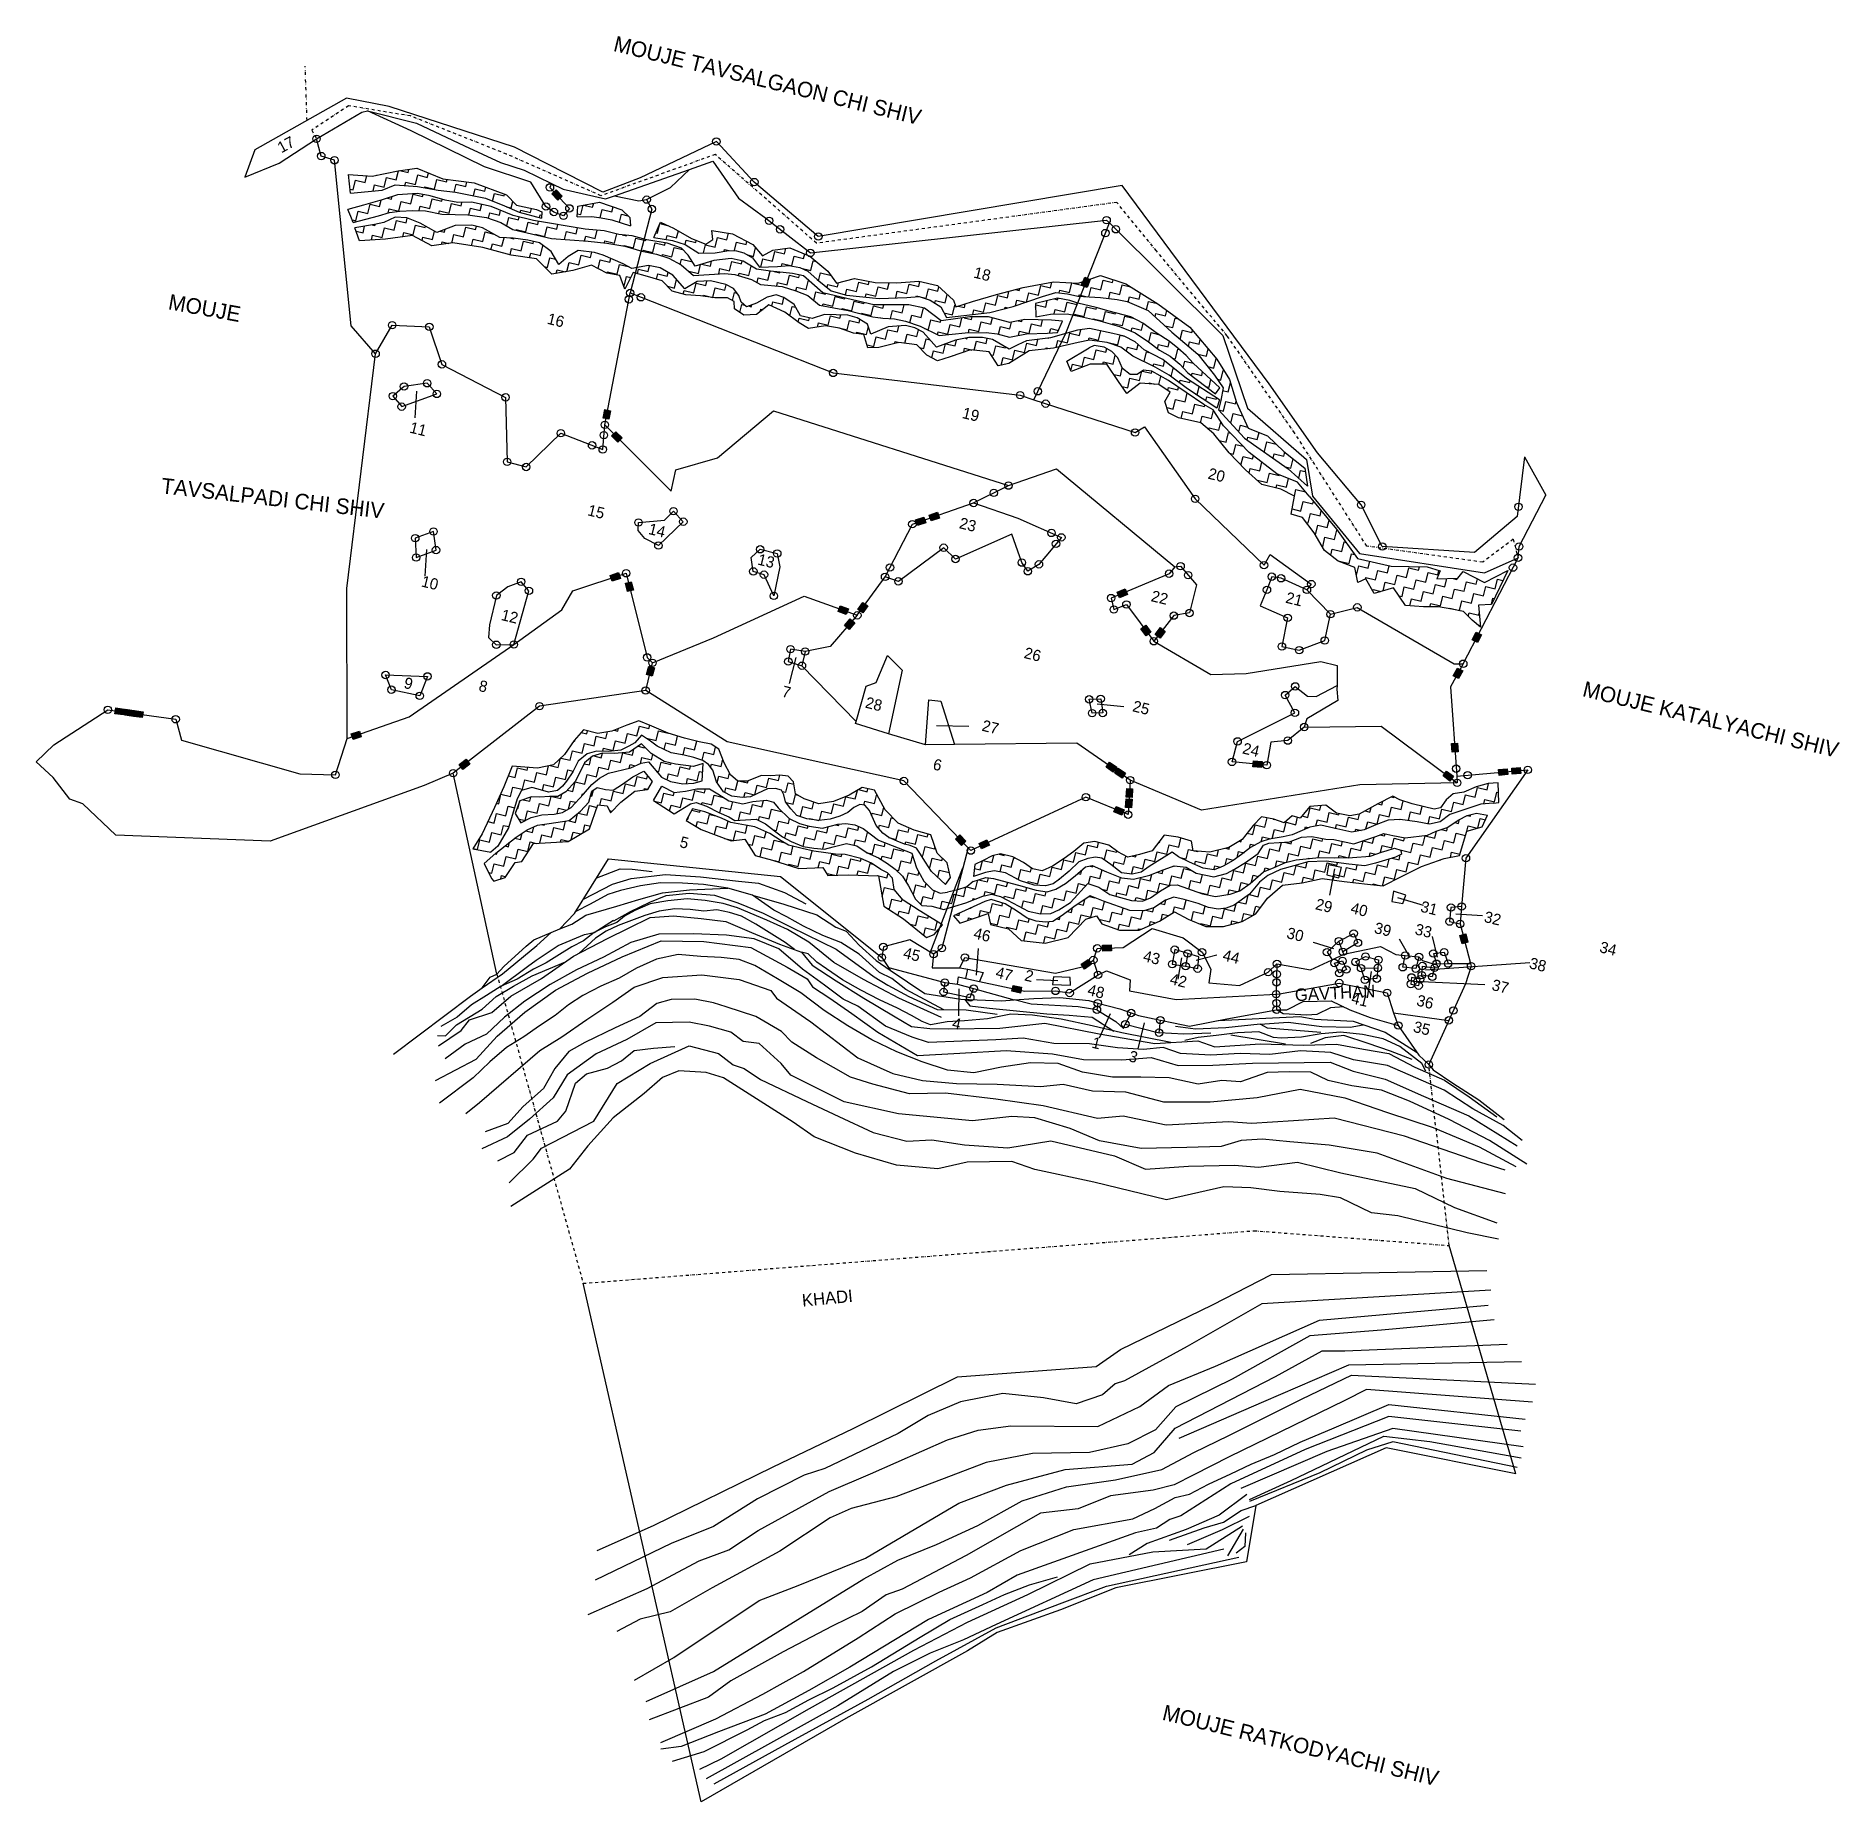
# Model space of a CAD drawing. Header units: metres. Extents: x 313511 to 316522, y 1911862 to 1914809.
import ezdxf

# ---------------------------------------------------------------- set-up
doc = ezdxf.new("R2010")
doc.units = ezdxf.units.M
doc.linetypes.add('DASHDOT', pattern=[1, 0.5, -0.25, 0, -0.25])
doc.linetypes.add('DIVIDE', pattern=[1.25, 0.5, -0.25, 0, -0.25, 0, -0.25])
for name, color, linetype in [('LINE_WATER', 4, 'Continuous'), ('OFF', 1, 'Continuous'), ('OTHERS', 1, 'Continuous'), ('POLY_HATCH', 12, 'Continuous'), ('POLY_PARCEL', 6, 'Continuous'), ('POLY_WATER', 4, 'Continuous'), ('TEXT_MAPIN', 7, 'Continuous'), ('TEXT_MAPOUT', 7, 'Continuous'), ('TEXT_PARCEL', 7, 'Continuous'), ('V_BOUND_LINE', 7, 'Continuous'), ('V_BOUND_STREAM_LINE', 7, 'DASHDOT'), ('V_DIVIDE_LINE', 7, 'DIVIDE')]:
    doc.layers.add(name, color=color, linetype=linetype)
doc.styles.add('TEXT_MAP', font='')
doc.styles.get('TEXT_MAP').set_extended_font_data('Kruti Dev 050')
doc.dimstyles.get("Standard").update_dxf_attribs({"dimtxt": 0.18, "dimasz": 0.18, "dimexe": 0.18, "dimexo": 0.0625, "dimgap": 0.09, "dimtad": 0, "dimtih": 1, "dimtoh": 1, "dimdec": 4, "dimzin": 0, "dimdsep": 46, "dimtxsty": 'Standard', "dimcen": 0.09, "dimadec": 0, "dimazin": 0, "dimtfac": 1, "dimtdec": 4, "dimtofl": 0, "dimtmove": 0, "dimatfit": 3, "dimfxl": 1, "dimtolj": 1, "dimtzin": 0, "dimarcsym": 0})

msp = doc.modelspace()

# ---------------------------------------------------------------- texts
at = {"layer": 'TEXT_MAPIN', "ltscale": 10}
for s, rotation, p in [('GAVTHAN', 2.8784, (315612.8, 1913198.2)), ('KHADI', 5.4746, (314790.7, 1912688.3))]:
    msp.add_text(s, height=20.75, rotation=rotation, dxfattribs=at).set_placement(p)
at = {"layer": 'TEXT_MAPOUT'}
for s, p in [('MOUJE TAVSALGAON CHI SHIV', (314473.5, 1914784.4)), ('MOUJE KATALYACHI SHIV', (316090.7, 1913707.5)), ('MOUJE RATKODYACHI SHIV', (315389.4, 1911999.2))]:
    msp.add_text(s, height=25.936, rotation=346.3624, dxfattribs=at).set_placement(p)
at = {"layer": 'TEXT_MAPOUT', "ltscale": 10}
for s, height, rotation, p in [('MOUJE', 25.94, 349.7248, (313730.7, 1914353.2)), ('TAVSALPADI CHI SHIV', 25.936, 353.4789, (313719.2, 1914046))]:
    msp.add_text(s, height=height, rotation=rotation, dxfattribs=at).set_placement(p)
at = {"layer": 'TEXT_PARCEL', "style": 'TEXT_MAP'}
for s, height, rotation, p in [('17', 18.67, 28.326, (313920.7, 1914613.1)), ('18', 18.67, 346.3624, (315074.9, 1914406.1)), ('16', 18.67, 346.3624, (314363.2, 1914329)), ('11', 18.67, 346.3624, (314133.6, 1914147.4)), ('19', 18.67, 346.3624, (315055.8, 1914171.7)), ('20', 18.67, 346.3624, (315465.9, 1914070.6)), ('15', 18.67, 346.3624, (314430.6, 1914009.4)), ('14', 18.67, 346.3624, (314532.1, 1913978.2)), ('23', 18.67, 346.3624, (315050.8, 1913987.8)), ('13', 18.67, 346.3624, (314714.3, 1913927.2)), ('10', 18.67, 346.3624, (314153.1, 1913890.6)), ('22', 18.67, 346.3624, (315370.9, 1913866.1)), ('21', 18.67, 346.3624, (315595.5, 1913863.5)), ('12', 18.67, 346.3624, (314286.3, 1913834.6)), ('26', 18.67, 346.3624, (315158.9, 1913771.2)), ('9', 18.7, 346.3624, (314124, 1913721.2)), ('8', 18.7, 346.3624, (314248.8, 1913716.4)), ('7', 18.7, 346.3624, (314754.8, 1913706.8)), ('28', 18.67, 346.3624, (314893.9, 1913688.4)), ('25', 18.67, 346.3624, (315340, 1913682.3)), ('27', 18.67, 346.3624, (315088.5, 1913649.9)), ('24', 18.67, 346.3624, (315523.4, 1913612)), ('6', 18.7, 346.3624, (315006.9, 1913585.3)), ('5', 18.7, 346.3624, (314584.3, 1913455.6)), ('29', 18.67, 346.3624, (315645.1, 1913351.9)), ('40', 18.67, 346.3624, (315704, 1913345.4)), ('31', 18.67, 346.3624, (315820.6, 1913347.8)), ('30', 18.67, 346.3624, (315597.2, 1913303.7)), ('39', 18.67, 346.3624, (315743.4, 1913312.2)), ('33', 18.67, 346.3624, (315811.3, 1913310)), ('32', 18.67, 346.3624, (315926.6, 1913330.7)), ('46', 18.67, 346.3624, (315074.7, 1913303.3)), ('34', 18.67, 346.3624, (316119.4, 1913280.2)), ('45', 18.67, 346.3624, (314957.3, 1913270.5)), ('43', 18.67, 346.3624, (315357.6, 1913265.3)), ('44', 18.67, 346.3624, (315490.4, 1913266.6)), ('38', 18.67, 346.3624, (316002.1, 1913253.4)), ('47', 18.67, 346.3624, (315111.6, 1913238)), ('2', 18.7, 346.3624, (315159.8, 1913233.1)), ('42', 18.67, 346.3624, (315402.3, 1913227)), ('37', 18.67, 346.3624, (315939.5, 1913217.1)), ('48', 18.67, 346.3624, (315264.8, 1913208.8)), ('41', 18.67, 346.3624, (315705.1, 1913195)), ('36', 18.67, 346.3624, (315814, 1913191.3)), ('4', 18.7, 346.3624, (315038.9, 1913153.3)), ('35', 18.67, 346.3624, (315808.5, 1913147.2)), ('1', 18.7, 346.3624, (315272, 1913120.9)), ('3', 18.7, 346.3624, (315333.7, 1913098.1))]:
    msp.add_text(s, height=height, rotation=rotation, dxfattribs=at).set_placement(p)

# ---------------------------------------------------------------- hatches: boundary and pattern name
for points in [[(314382.2, 1914534.9), (314389.5, 1914541.7), (314379.6, 1914552.3), (314372.3, 1914545.5)], [(315256.2, 1914392.9), (315265.5, 1914389.3), (315270.8, 1914402.7), (315261.5, 1914406.4)], [(314470.2, 1914183.7), (314460.4, 1914185.6), (314457.7, 1914171.4), (314467.5, 1914169.5)], [(314482.2, 1914131.4), (314489.3, 1914138.5), (314479.1, 1914148.7), (314472, 1914141.6)], [(315019, 1914004.6), (315015.7, 1914014.1), (315002.1, 1914009.3), (315005.4, 1913999.9)], [(314996.3, 1913996.7), (314993, 1914006.2), (314979.3, 1914001.5), (314982.6, 1913992)], [(314486.5, 1913903.9), (314483.3, 1913913.4), (314469.6, 1913908.9), (314472.7, 1913899.4)], [(314498.6, 1913881.9), (314508.3, 1913884.3), (314504.8, 1913898.3), (314495.1, 1913895.9)], [(314899.4, 1913857.9), (314891.4, 1913863.7), (314882.9, 1913852), (314891, 1913846.2)], [(315332.9, 1913877.1), (315329, 1913886.3), (315315.7, 1913880.7), (315319.6, 1913871.5)], [(314863.6, 1913843.6), (314867, 1913853), (314853.4, 1913857.9), (314850, 1913848.5)], [(314860.6, 1913825.3), (314868.1, 1913818.8), (314877.6, 1913829.6), (314870.1, 1913836.2)], [(315363.8, 1913807.9), (315371.9, 1913813.9), (315363.2, 1913825.5), (315355.2, 1913819.5)], [(315379.3, 1913810.2), (315387.2, 1913804), (315396, 1913815.4), (315388.1, 1913821.6)], [(315908.3, 1913801.5), (315917.2, 1913796.9), (315923.8, 1913809.7), (315915, 1913814.3)], [(314530, 1913743.4), (314539.6, 1913740.7), (314543.6, 1913754.6), (314533.9, 1913757.3)], [(315876.5, 1913741.4), (315885.3, 1913736.6), (315892.2, 1913749.3), (315883.5, 1913754.1)], [(313657.4, 1913675.9), (313658.8, 1913685.8), (313644.5, 1913687.8), (313643.1, 1913677.9)], [(313673.8, 1913673.6), (313675.2, 1913683.5), (313660.9, 1913685.5), (313659.5, 1913675.6)], [(313688.6, 1913671.5), (313690, 1913681.4), (313675.7, 1913683.4), (313674.3, 1913673.5)], [(314054.2, 1913639.5), (314051, 1913649), (314037.3, 1913644.2), (314040.6, 1913634.8)], [(315874.5, 1913613.8), (315884.5, 1913614.5), (315883.5, 1913628.9), (315873.5, 1913628.2)], [(314235.3, 1913594), (314229.2, 1913601.9), (314217.8, 1913593), (314223.9, 1913585.1)], [(315309.2, 1913580.6), (315314.9, 1913588.8), (315303, 1913597.1), (315297.4, 1913588.8)], [(315556.6, 1913588), (315557.5, 1913598), (315543.1, 1913599.3), (315542.2, 1913589.3)], [(315323.7, 1913570.6), (315329.4, 1913578.8), (315317.5, 1913587), (315311.8, 1913578.8)], [(315871, 1913565.5), (315876.9, 1913573.5), (315865.3, 1913582.1), (315859.4, 1913574.1)], [(315967.5, 1913576.3), (315966.6, 1913586.2), (315952.2, 1913585), (315953.1, 1913575)], [(315989.3, 1913578.2), (315988.4, 1913588.1), (315974, 1913586.9), (315974.9, 1913576.9)], [(315329.6, 1913521.7), (315339.6, 1913521.1), (315340.5, 1913535.5), (315330.5, 1913536.1)], [(315330.6, 1913538.8), (315340.6, 1913538.2), (315341.4, 1913552.6), (315331.5, 1913553.2)], [(315323.4, 1913508.5), (315327.2, 1913517.7), (315313.8, 1913523.2), (315310, 1913514)], [(315056, 1913458.3), (315063.2, 1913465.3), (315053.2, 1913475.7), (315046, 1913468.8)], [(315102.4, 1913458.4), (315098.2, 1913467.5), (315085.1, 1913461.4), (315089.3, 1913452.3)], [(315305.9, 1913282.2), (315305.6, 1913292.2), (315291.2, 1913291.7), (315291.5, 1913281.7)], [(315891.3, 1913294.1), (315900.9, 1913296.6), (315897.3, 1913310.6), (315887.6, 1913308.1)], [(315273, 1913259.8), (315267.3, 1913268), (315255.4, 1913259.8), (315261.1, 1913251.6)], [(315154.1, 1913211.6), (315156.2, 1913221.4), (315142.1, 1913224.4), (315140, 1913214.7)]]:
    msp.add_hatch(color=256).paths.add_polyline_path(points)

# ---------------------------------------------------------------- linework, layer by layer
for points in [[(314379.6, 1914552.3), (314389.5, 1914541.7), (314382.2, 1914534.9), (314372.3, 1914545.5)], [(315270.8, 1914402.7), (315265.5, 1914389.3), (315256.2, 1914392.9), (315261.5, 1914406.4)], [(314457.7, 1914171.4), (314460.4, 1914185.6), (314470.2, 1914183.7), (314467.5, 1914169.5)], [(314479.1, 1914148.7), (314489.3, 1914138.5), (314482.2, 1914131.4), (314472, 1914141.6)], [(315002.1, 1914009.3), (315015.7, 1914014.1), (315019, 1914004.6), (315005.4, 1913999.9)], [(314979.3, 1914001.5), (314993, 1914006.2), (314996.3, 1913996.7), (314982.6, 1913992)], [(314469.6, 1913908.9), (314483.3, 1913913.4), (314486.5, 1913903.9), (314472.7, 1913899.4)], [(314504.8, 1913898.3), (314508.3, 1913884.3), (314498.6, 1913881.9), (314495.1, 1913895.9)], [(314882.9, 1913852), (314891.4, 1913863.7), (314899.4, 1913857.9), (314891, 1913846.2)], [(315315.7, 1913880.7), (315329, 1913886.3), (315332.9, 1913877.1), (315319.6, 1913871.5)], [(314853.4, 1913857.9), (314867, 1913853), (314863.6, 1913843.6), (314850, 1913848.5)], [(314877.6, 1913829.6), (314868.1, 1913818.8), (314860.6, 1913825.3), (314870.1, 1913836.2)], [(315363.2, 1913825.5), (315371.9, 1913813.9), (315363.8, 1913807.9), (315355.2, 1913819.5)], [(315396, 1913815.4), (315387.2, 1913804), (315379.3, 1913810.2), (315388.1, 1913821.6)], [(315923.8, 1913809.7), (315917.2, 1913796.9), (315908.3, 1913801.5), (315915, 1913814.3)], [(314543.6, 1913754.6), (314539.6, 1913740.7), (314530, 1913743.4), (314533.9, 1913757.3)], [(315892.2, 1913749.3), (315885.3, 1913736.6), (315876.5, 1913741.4), (315883.5, 1913754.1)], [(313644.5, 1913687.8), (313658.8, 1913685.8), (313657.4, 1913675.9), (313643.1, 1913677.9)], [(313660.9, 1913685.5), (313675.2, 1913683.5), (313673.8, 1913673.6), (313659.5, 1913675.6)], [(313675.7, 1913683.4), (313690, 1913681.4), (313688.6, 1913671.5), (313674.3, 1913673.5)], [(314037.3, 1913644.2), (314051, 1913649), (314054.2, 1913639.5), (314040.6, 1913634.8)], [(315883.5, 1913628.9), (315884.5, 1913614.5), (315874.5, 1913613.8), (315873.5, 1913628.2)], [(314217.8, 1913593), (314229.2, 1913601.9), (314235.3, 1913594), (314223.9, 1913585.1)], [(315303, 1913597.1), (315314.9, 1913588.8), (315309.2, 1913580.6), (315297.4, 1913588.8)], [(315543.1, 1913599.3), (315557.5, 1913598), (315556.6, 1913588), (315542.2, 1913589.3)], [(315317.5, 1913587), (315329.4, 1913578.8), (315323.7, 1913570.6), (315311.8, 1913578.8)], [(315865.3, 1913582.1), (315876.9, 1913573.5), (315871, 1913565.5), (315859.4, 1913574.1)], [(315952.2, 1913585), (315966.6, 1913586.2), (315967.5, 1913576.3), (315953.1, 1913575)], [(315974, 1913586.9), (315988.4, 1913588.1), (315989.3, 1913578.2), (315974.9, 1913576.9)], [(315340.5, 1913535.5), (315339.6, 1913521.1), (315329.6, 1913521.7), (315330.5, 1913536.1)], [(315341.4, 1913552.6), (315340.6, 1913538.2), (315330.6, 1913538.8), (315331.5, 1913553.2)], [(315313.8, 1913523.2), (315327.2, 1913517.7), (315323.4, 1913508.5), (315310, 1913514)], [(315053.2, 1913475.7), (315063.2, 1913465.3), (315056, 1913458.3), (315046, 1913468.8)], [(315085.1, 1913461.4), (315098.2, 1913467.5), (315102.4, 1913458.4), (315089.3, 1913452.3)], [(315291.2, 1913291.7), (315305.6, 1913292.2), (315305.9, 1913282.2), (315291.5, 1913281.7)], [(315897.3, 1913310.6), (315900.9, 1913296.6), (315891.3, 1913294.1), (315887.6, 1913308.1)], [(315255.4, 1913259.8), (315267.3, 1913268), (315273, 1913259.8), (315261.1, 1913251.6)], [(315142.1, 1913224.4), (315156.2, 1913221.4), (315154.1, 1913211.6), (315140, 1913214.7)]]:
    msp.add_lwpolyline(points, close=True)
for centre in [(313979.5, 1914637.5), (314646.7, 1914632.9), (313987.4, 1914608.7), (314009.4, 1914601.7), (314369, 1914556.4), (314710.1, 1914565.3), (314362.4, 1914524.4), (314401.5, 1914521.4), (314530.4, 1914536), (314539, 1914520.3), (314375.7, 1914515.3), (314391.6, 1914509), (314734.9, 1914500.7), (315298, 1914501.8), (314753.1, 1914486.4), (314816.9, 1914474.5), (315296, 1914480.2), (315313.4, 1914486.5), (314803.6, 1914447), (314500.8, 1914369.6), (314502.9, 1914380.2), (314520.9, 1914373), (314105.8, 1914326.5), (314167.7, 1914323.6), (314078.1, 1914278.8), (314188.8, 1914261.1), (314125.5, 1914224.2), (314164.1, 1914229.5), (314841.7, 1914246.7), (314106.8, 1914208.1), (314121.6, 1914190.5), (314180.3, 1914211.7), (314295, 1914206), (315153.7, 1914209.6), (315183.1, 1914216.1), (315196.3, 1914195.4), (314460.6, 1914160.1), (314387.1, 1914146.1), (314459.1, 1914142.9), (315345.5, 1914147.4), (314297.7, 1914098.3), (314439.3, 1914125.9), (314457.1, 1914119.1), (314329.4, 1914089.8), (315109.8, 1914046.5), (315134.3, 1914058.7), (314575.1, 1914016), (315076, 1914029.7), (315445.8, 1914036.6), (315722.7, 1914026.6), (315985.3, 1914023.4), (314174.7, 1913982.1), (314516.9, 1913997.1), (314591.6, 1913998.5), (314973.8, 1913994.2), (315205.9, 1913979.7), (314144.3, 1913971), (314178.9, 1913951.1), (314550, 1913958.6), (314719.9, 1913952.4), (315026.1, 1913955.1), (315213.6, 1913961.6), (315222.5, 1913972.3), (315758.1, 1913957), (315986.6, 1913957.1), (314145.7, 1913938.6), (314748.4, 1913945.5), (314936.5, 1913922.1), (315045.9, 1913936.2), (315156.5, 1913930.2), (315185.1, 1913927.3), (315421.5, 1913924.1), (315560.7, 1913925.9), (315976.2, 1913921.8), (315984.6, 1913938.1), (314321, 1913898.2), (314496.2, 1913912.4), (314708.4, 1913915.5), (314726.3, 1913910), (314928.3, 1913906.3), (314950.6, 1913898.9), (315166.6, 1913915.7), (315402.3, 1913911.7), (315434.2, 1913909.3), (315573.6, 1913906.7), (315589.2, 1913904), (315639.6, 1913894.4), (314279.6, 1913875.4), (314334, 1913883.2), (314742.8, 1913874.6), (315305.5, 1913871), (315331, 1913860.4), (315565.6, 1913884.6), (315632.3, 1913884.6), (314882, 1913842.2), (315310, 1913852), (315410.1, 1913841.7), (315436.4, 1913846.1), (315600.1, 1913838), (315671.5, 1913844), (315716.4, 1913855.5), (315376.8, 1913798.9), (315662, 1913800.1), (314279.5, 1913793.1), (314308.8, 1913793.5), (314531.2, 1913772), (314770.5, 1913785.7), (314795, 1913781.7), (315590.6, 1913790.2), (315619.5, 1913784), (314094.7, 1913742.6), (314164.6, 1913740.3), (314540.2, 1913763), (314766.8, 1913765), (314789.6, 1913758.1), (315893.2, 1913761.4), (314104.5, 1913718.1), (314151.7, 1913707.8), (314528.8, 1913716.8), (315596.1, 1913709.1), (315612.8, 1913723.6), (313631.1, 1913684.6), (314351.5, 1913690.5), (315268.8, 1913702), (315273.9, 1913678.8), (315288.1, 1913702.9), (315291.6, 1913679.2), (315612.3, 1913679.6), (313744.5, 1913668.7), (315627.8, 1913655.8), (315516.6, 1913631.8), (315600.4, 1913633.1), (315507.3, 1913597.5), (315565.2, 1913592.2), (315881.4, 1913586.3), (314011, 1913576), (314207.6, 1913578.8), (314959.8, 1913565.7), (315337.3, 1913567.2), (315883.1, 1913562.7), (315900.6, 1913575.5), (316000.9, 1913584.2), (315263.5, 1913538.6), (315333.9, 1913509.5), (315071.4, 1913449.5), (315897.7, 1913436.9), (315872.7, 1913354.7), (315890.5, 1913356.1), (315870.5, 1913331), (315887.9, 1913327.1), (314925.4, 1913288.9), (315023.1, 1913286.7), (315282.4, 1913286.4), (315685.6, 1913298.5), (315710.3, 1913311.3), (315717.4, 1913295.5), (314922.8, 1913271.2), (315009.3, 1913276.6), (315061.6, 1913271.2), (315275.9, 1913266.9), (315407.6, 1913259.9), (315411.7, 1913284.2), (315429.9, 1913256.7), (315433.3, 1913277.8), (315457.2, 1913280), (315582.3, 1913260.6), (315665.8, 1913280), (315678.2, 1913261.9), (315691.7, 1913265.4), (315692.4, 1913280.7), (315713.5, 1913263.7), (315730, 1913272.7), (315751.7, 1913267.3), (315792.2, 1913254.8), (315796.4, 1913274.5), (315819.3, 1913272.1), (315825, 1913256.9), (315843.3, 1913277.9), (315848.5, 1913260.7), (315861.2, 1913279.9), (315867.9, 1913260.9), (315906.2, 1913256.7), (315028.1, 1913229.2), (315283.7, 1913242.3), (315450, 1913252.5), (315567.5, 1913246.7), (315581.6, 1913229.6), (315581.9, 1913243.2), (315686.3, 1913245.1), (315686.3, 1913228.5), (315698.1, 1913251.2), (315722.6, 1913253.3), (315729.1, 1913233.8), (315749, 1913235.8), (315750.5, 1913253.7), (315805.7, 1913226.7), (315806.9, 1913237.9), (315813.9, 1913252.5), (315818.8, 1913224.1), (315821.3, 1913234.7), (315823.9, 1913241.5), (315841.5, 1913238.9), (315845.1, 1913253.9), (315026, 1913213.6), (315070.5, 1913204.2), (315076.1, 1913219.2), (315212.7, 1913215.3), (315236.3, 1913211.9), (315283.2, 1913195), (315581.1, 1913209.9), (315581.4, 1913195), (315766.3, 1913212.2), (315281.9, 1913183.8), (315339, 1913178.5), (315387.7, 1913166.6), (315581.7, 1913184), (315869.2, 1913166.2), (315876.7, 1913182.7), (315329.2, 1913159.9), (315385.6, 1913145.6), (315784.8, 1913157.7), (315835.7, 1913092.4)]:
    msp.add_circle(centre, 6.18)
at = {"layer": 'LINE_WATER'}
for p, q in [((314447, 1913403.9), (314486.1, 1913418.9)), ((314486.1, 1913418.9), (314506, 1913418.5)), ((314506, 1913418.5), (314539.6, 1913414.6)), ((314425.2, 1913368.7), (314473.5, 1913393.7)), ((314486.8, 1913382.9), (314465.8, 1913376)), ((314473.5, 1913393.7), (314504.3, 1913403.2)), ((314520.1, 1913390.5), (314486.8, 1913382.9)), ((314504.3, 1913403.2), (314561.9, 1913409.8)), ((314553.3, 1913395.5), (314520.1, 1913390.5)), ((314590.3, 1913395.3), (314553.3, 1913395.5)), ((314556.6, 1913378.9), (314601.7, 1913383.9)), ((314561.9, 1913409.8), (314620.4, 1913405.8)), ((314625.5, 1913392.9), (314590.3, 1913395.3)), ((314601.7, 1913383.9), (314665.7, 1913387)), ((314620.4, 1913405.8), (314683.9, 1913398.6)), ((314665.7, 1913387), (314625.5, 1913392.9)), ((314706.9, 1913375.3), (314665.7, 1913387)), ((314683.9, 1913398.6), (314717, 1913395.3)), ((314717, 1913395.3), (314760.3, 1913379.4)), ((314436.3, 1913360.1), (314412.4, 1913348)), ((314428.8, 1913342), (314480.7, 1913357)), ((314465.8, 1913376), (314436.3, 1913360.1)), ((314480.7, 1913357), (314517.1, 1913368.1)), ((314503.2, 1913348.1), (314535.9, 1913363.5)), ((314536.2, 1913360.4), (314510.6, 1913349.7)), ((314517.1, 1913368.1), (314556.6, 1913378.9)), ((314535.9, 1913363.5), (314562.8, 1913374.7)), ((314565.9, 1913365.5), (314536.2, 1913360.4)), ((314577.6, 1913352.1), (314551.5, 1913348.3)), ((314562.8, 1913374.7), (314601.6, 1913378.4)), ((314597.8, 1913369.1), (314565.9, 1913365.5)), ((314603, 1913351.2), (314577.6, 1913352.1)), ((314628.1, 1913366.5), (314597.8, 1913369.1)), ((314601.6, 1913378.4), (314643.5, 1913375.3)), ((314625.8, 1913348.3), (314603, 1913351.2)), ((314657.9, 1913361.5), (314628.1, 1913366.5)), ((314643.5, 1913375.3), (314682.6, 1913362.6)), ((314682, 1913353.9), (314657.9, 1913361.5)), ((314730.7, 1913333.3), (314682, 1913353.9)), ((314682.6, 1913362.6), (314724.9, 1913345.3)), ((314742.6, 1913350.2), (314706.9, 1913375.3)), ((314706.9, 1913375.3), (314759.2, 1913360.3)), ((314759.2, 1913360.3), (314814.2, 1913342.4)), ((314760.3, 1913379.4), (314796, 1913360.9)), ((314385.4, 1913319.2), (314405.3, 1913326.7)), ((314405.3, 1913326.7), (314428.8, 1913342)), ((314442.7, 1913312.8), (314475, 1913333.3)), ((314461.9, 1913322.5), (314442.7, 1913312.8)), ((314480.5, 1913329.3), (314461.9, 1913322.5)), ((314482.7, 1913324.5), (314462.7, 1913315)), ((314475, 1913333.3), (314475.6, 1913332.3)), ((314475.6, 1913332.3), (314503.2, 1913348.1)), ((314493.4, 1913340), (314480.5, 1913329.3)), ((314504.9, 1913332.6), (314482.7, 1913324.5)), ((314510.6, 1913349.7), (314493.4, 1913340)), ((314500.1, 1913320), (314536.5, 1913337.8)), ((314527.5, 1913341), (314504.9, 1913332.6)), ((314551.5, 1913348.3), (314527.5, 1913341)), ((314536.5, 1913337.8), (314575.2, 1913340.6)), ((314575.2, 1913340.6), (314621.2, 1913336.4)), ((314621.2, 1913336.4), (314662.8, 1913331.4)), ((314647.3, 1913350.4), (314625.8, 1913348.3)), ((314668.6, 1913346.3), (314647.3, 1913350.4)), ((314662.8, 1913331.4), (314705.4, 1913313)), ((314688.5, 1913340), (314668.6, 1913346.3)), ((314712.5, 1913326.5), (314688.5, 1913340)), ((314761.5, 1913296.1), (314712.5, 1913326.5)), ((314724.9, 1913345.3), (314771.7, 1913321.7)), ((314765.3, 1913317.9), (314730.7, 1913333.3)), ((314764.2, 1913339.2), (314742.6, 1913350.2)), ((314792.3, 1913323.6), (314764.2, 1913339.2)), ((314771.7, 1913321.7), (314846.6, 1913284.9)), ((314824.7, 1913307.8), (314792.3, 1913323.6)), ((314814.2, 1913342.4), (314846.3, 1913321.6)), ((314846.3, 1913321.6), (314863.3, 1913315.1)), ((314289.8, 1913243.7), (314346.9, 1913291)), ((314345.9, 1913266.9), (314382.9, 1913291.1)), ((314346.9, 1913291), (314371.1, 1913313)), ((314382.9, 1913291.1), (314426.9, 1913309.3)), ((314424.9, 1913298.8), (314405.7, 1913289.1)), ((314408.5, 1913273.4), (314465.1, 1913303)), ((314445.2, 1913303.6), (314417.3, 1913278)), ((314442.7, 1913312.8), (314424.9, 1913298.8)), ((314426.9, 1913309.3), (314442.7, 1913312.8)), ((314462.7, 1913315), (314445.2, 1913303.6)), ((314504.1, 1913296), (314458.4, 1913271.5)), ((314465.1, 1913303), (314500.1, 1913320)), ((314489.3, 1913272), (314554.9, 1913298.9)), ((314551, 1913310), (314504.1, 1913296)), ((314608.4, 1913310.8), (314551, 1913310)), ((314554.9, 1913298.9), (314625.6, 1913297.6)), ((314663.8, 1913308.4), (314608.4, 1913310.8)), ((314625.6, 1913297.6), (314704.4, 1913287.8)), ((314710, 1913302.3), (314663.8, 1913308.4)), ((314705.4, 1913313), (314751.9, 1913293.6)), ((314751.1, 1913285.4), (314710, 1913302.3)), ((314751.9, 1913293.6), (314789.1, 1913280.1)), ((314777.4, 1913284.3), (314761.5, 1913296.1)), ((314801, 1913296.6), (314765.3, 1913317.9)), ((314843, 1913263), (314801, 1913296.6)), ((314854.6, 1913296), (314824.7, 1913307.8)), ((314884.9, 1913276.9), (314854.6, 1913296)), ((314863.3, 1913315.1), (314884.9, 1913291.7)), ((314884.9, 1913291.7), (314913.2, 1913266.2)), ((314331.4, 1913256.3), (314345.9, 1913266.9)), ((314339.4, 1913240.7), (314394.8, 1913263.8)), ((314362.9, 1913262.2), (314341.4, 1913251.6)), ((314354.8, 1913235.9), (314408.5, 1913273.4)), ((314385.2, 1913276.2), (314362.9, 1913262.2)), ((314405.7, 1913289.1), (314385.2, 1913276.2)), ((314458.4, 1913271.5), (314413.4, 1913250.3)), ((314431.6, 1913245), (314489.3, 1913272)), ((314546.6, 1913268.3), (314513.3, 1913253.3)), ((314582.9, 1913276), (314546.6, 1913268.3)), ((314620.7, 1913272.5), (314582.9, 1913276)), ((314654.8, 1913271.1), (314620.7, 1913272.5)), ((314684.8, 1913267.7), (314654.8, 1913271.1)), ((314710.9, 1913258), (314684.8, 1913267.7)), ((314704.4, 1913287.8), (314765, 1913254.8)), ((314790.5, 1913251.6), (314751.1, 1913285.4)), ((314789.1, 1913280.1), (314806.8, 1913258.1)), ((314800.1, 1913277.2), (314789.1, 1913280.1)), ((314814.5, 1913263.5), (314800.1, 1913277.2)), ((314830.3, 1913252.4), (314814.5, 1913263.5)), ((314892.2, 1913234.2), (314843, 1913263)), ((314846.6, 1913284.9), (314910.2, 1913238.9)), ((314919.2, 1913246.1), (314884.9, 1913276.9)), ((314913.2, 1913266.2), (314937, 1913249.9)), ((314255.9, 1913220.6), (314289.8, 1913243.7)), ((314287.7, 1913223.3), (314331.4, 1913256.3)), ((314314.4, 1913234.7), (314287.7, 1913223.3)), ((314303.6, 1913206.7), (314354.8, 1913235.9)), ((314308, 1913223.5), (314339.4, 1913240.7)), ((314341.4, 1913251.6), (314314.4, 1913234.7)), ((314413.4, 1913250.3), (314369.4, 1913226)), ((314378.2, 1913216.4), (314431.6, 1913245)), ((314484.4, 1913236.7), (314453.9, 1913223.5)), ((314513.3, 1913253.3), (314484.4, 1913236.7)), ((314509.5, 1913221.7), (314557.4, 1913237.8)), ((314557.4, 1913237.8), (314622.3, 1913242.2)), ((314622.3, 1913242.2), (314684.8, 1913234.5)), ((314684.8, 1913234.5), (314737.6, 1913216)), ((314748.9, 1913235.4), (314710.9, 1913258)), ((314787.9, 1913212.4), (314748.9, 1913235.4)), ((314765, 1913254.8), (314798.4, 1913235.6)), ((314827, 1913225.1), (314790.5, 1913251.6)), ((314798.4, 1913235.6), (314807.4, 1913222.4)), ((314806.8, 1913258.1), (314846.9, 1913231.9)), ((314857.3, 1913234), (314830.3, 1913252.4)), ((314846.9, 1913231.9), (314892.9, 1913203.1)), ((314887.8, 1913216.8), (314857.3, 1913234)), ((314951.2, 1913203.3), (314892.2, 1913234.2)), ((314910.2, 1913238.9), (314932.7, 1913224.7)), ((314939.7, 1913235.8), (314919.2, 1913246.1)), ((314934, 1913254.4), (314937, 1913249.9)), ((314937, 1913249.9), (314994.6, 1913211)), ((314962.7, 1913217.8), (314939.7, 1913235.8)), ((314263, 1913207.9), (314238.2, 1913192)), ((314255.7, 1913185.1), (314279.2, 1913205.9)), ((314287.7, 1913223.3), (314263, 1913207.9)), ((314272.1, 1913179.3), (314303.6, 1913206.7)), ((314279.2, 1913205.9), (314308, 1913223.5)), ((314369.4, 1913226), (314327.1, 1913198.3)), ((314327.1, 1913180), (314378.2, 1913216.4)), ((314424, 1913207.7), (314400.2, 1913192.2)), ((314453.9, 1913223.5), (314424, 1913207.7)), ((314473.7, 1913196.5), (314509.5, 1913221.7)), ((314571.3, 1913201), (314547.2, 1913194.5)), ((314610.6, 1913201.3), (314571.3, 1913201)), ((314641.8, 1913195.2), (314610.6, 1913201.3)), ((314737.6, 1913216), (314747.3, 1913203.1)), ((314747.3, 1913203.1), (314804.6, 1913163.8)), ((314826.5, 1913182.4), (314787.9, 1913212.4)), ((314807.4, 1913222.4), (314836, 1913203.2)), ((314858.1, 1913201.7), (314827, 1913225.1)), ((314836, 1913203.2), (314872.7, 1913177.8)), ((314883.1, 1913189.9), (314858.1, 1913201.7)), ((314919, 1913200.3), (314887.8, 1913216.8)), ((314892.9, 1913203.1), (314942.3, 1913173.5)), ((314948.8, 1913186.7), (314919, 1913200.3)), ((314932.7, 1913224.7), (314968.2, 1913206)), ((315022.5, 1913170.9), (314951.2, 1913203.3)), ((315026.5, 1913184), (314962.7, 1913217.8)), ((314968.2, 1913206), (315015, 1913184.1)), ((314994.6, 1913211), (315054.6, 1913201.6)), ((315054.6, 1913201.6), (315123.4, 1913198.7)), ((315060.6, 1913201.3), (315069.8, 1913190.4)), ((315123.4, 1913198.7), (315143.6, 1913200.3)), ((315171.9, 1913193.3), (315143.6, 1913200.3)), ((314214.4, 1913171.8), (314186.7, 1913156.2)), ((314212.9, 1913158.8), (314255.7, 1913185.1)), ((314238.2, 1913192), (314214.4, 1913171.8)), ((314234.7, 1913167.1), (314272.1, 1913179.3)), ((314293.3, 1913171.5), (314263.4, 1913143.1)), ((314281.2, 1913140), (314327.1, 1913180)), ((314327.1, 1913198.3), (314293.3, 1913171.5)), ((314377.5, 1913174.1), (314351.6, 1913157.3)), ((314400.2, 1913192.2), (314377.5, 1913174.1)), ((314430.5, 1913167.8), (314473.7, 1913196.5)), ((314518.8, 1913172.4), (314478.1, 1913153.9)), ((314547.2, 1913194.5), (314518.8, 1913172.4)), ((314663.2, 1913188.5), (314641.8, 1913195.2)), ((314712.4, 1913172.7), (314663.2, 1913188.5)), ((314755.7, 1913147.5), (314712.4, 1913172.7)), ((314866.1, 1913157), (314826.5, 1913182.4)), ((314872.7, 1913177.8), (314916.3, 1913146.6)), ((314929.2, 1913156.3), (314883.1, 1913189.9)), ((314942.3, 1913173.5), (314972.5, 1913155.7)), ((314972.2, 1913174.5), (314948.8, 1913186.7)), ((314990.4, 1913164.5), (314972.2, 1913174.5)), ((315015, 1913184.1), (315063.5, 1913183.7)), ((315063.5, 1913183.7), (315115.5, 1913176.4)), ((315069.8, 1913190.4), (315102.7, 1913186.4)), ((315137.9, 1913176.7), (315099.2, 1913168.9)), ((315102.7, 1913186.4), (315198, 1913177.2)), ((315174.4, 1913175.1), (315137.9, 1913176.7)), ((315250.4, 1913188.8), (315171.9, 1913193.3)), ((315221.9, 1913168), (315174.4, 1913175.1)), ((315198, 1913177.2), (315235.5, 1913174.9)), ((315235.5, 1913174.9), (315273.7, 1913171.4)), ((315281.9, 1913183.8), (315250.4, 1913188.8)), ((315273.7, 1913171.4), (315310.2, 1913148.3)), ((315484, 1913165.8), (315620.4, 1913172.9)), ((315592.8, 1913177.3), (315581.7, 1913184)), ((315632.2, 1913174.8), (315592.8, 1913177.3)), ((315620.4, 1913172.9), (315645.5, 1913168.3)), ((315648.6, 1913176), (315632.2, 1913174.8)), ((315671.4, 1913187), (315648.6, 1913176)), ((315694.1, 1913188.6), (315671.4, 1913187)), ((314181.1, 1913140.8), (314194.9, 1913140.5)), ((314182.8, 1913123.5), (314220.7, 1913149)), ((314194.9, 1913140.5), (314212.9, 1913158.8)), ((314220.7, 1913149), (314234.7, 1913167.1)), ((314263.4, 1913143.1), (314227.8, 1913126.3)), ((314245.8, 1913101.6), (314281.2, 1913140)), ((314351.6, 1913157.3), (314325.2, 1913138.9)), ((314389, 1913138.7), (314430.5, 1913167.8)), ((314478.1, 1913153.9), (314427.5, 1913129.3)), ((314545.5, 1913162.3), (314497.4, 1913134.4)), ((314601.4, 1913162.9), (314545.5, 1913162.3)), ((314635.1, 1913156.7), (314601.4, 1913162.9)), ((314670.7, 1913146.6), (314635.1, 1913156.7)), ((314691.5, 1913130.8), (314670.7, 1913146.6)), ((314772.7, 1913130), (314755.7, 1913147.5)), ((314804.6, 1913163.8), (314882.6, 1913103.9)), ((314906.3, 1913133.7), (314866.1, 1913157)), ((314916.3, 1913146.6), (314982.6, 1913107.4)), ((314973.6, 1913138.1), (314929.2, 1913156.3)), ((314972.5, 1913155.7), (315003.2, 1913152.7)), ((315004.2, 1913158.9), (314990.4, 1913164.5)), ((315003.2, 1913152.7), (315034.5, 1913152)), ((315031.9, 1913164), (315004.2, 1913158.9)), ((315060.7, 1913165.5), (315031.9, 1913164)), ((315034.5, 1913152), (315119.6, 1913153.2)), ((315099.2, 1913168.9), (315060.7, 1913165.5)), ((315119.6, 1913153.2), (315195, 1913161.6)), ((315195, 1913161.6), (315285.6, 1913143.5)), ((315273.9, 1913156.8), (315221.9, 1913168)), ((315323.5, 1913145.2), (315273.9, 1913156.8)), ((315285.6, 1913143.5), (315378.5, 1913127.8)), ((315405, 1913129.5), (315323.5, 1913145.2)), ((315426.6, 1913143), (315385.6, 1913145.6)), ((315446.5, 1913151.5), (315412.9, 1913156.1)), ((315472.2, 1913144.6), (315426.6, 1913143)), ((315496.9, 1913153.6), (315446.5, 1913151.5)), ((315481, 1913140.9), (315450.6, 1913137.7)), ((315516.7, 1913145.3), (315481, 1913140.9)), ((315554.1, 1913159.7), (315496.9, 1913153.6)), ((315505.2, 1913142), (315596.5, 1913126.9)), ((315551.8, 1913147.3), (315516.7, 1913145.3)), ((315576.5, 1913137.4), (315551.8, 1913147.3)), ((315554.1, 1913159.7), (315601.1, 1913163.2)), ((315566.4, 1913152.9), (315554.1, 1913159.7)), ((315655.6, 1913145.9), (315566.4, 1913152.9)), ((315601.1, 1913163.2), (315657.4, 1913156.1)), ((315656.3, 1913143.9), (315623.2, 1913138.1)), ((315645.5, 1913168.3), (315709.3, 1913164.6)), ((315688.3, 1913146.7), (315656.3, 1913143.9)), ((315657.4, 1913156.1), (315704.2, 1913155)), ((315694.1, 1913140.9), (315684.9, 1913139.6)), ((315724.8, 1913142.6), (315688.3, 1913146.7)), ((315734.3, 1913127.7), (315694.1, 1913140.9)), ((315704.2, 1913155), (315726.1, 1913158.9)), ((315709.3, 1913164.6), (315763.1, 1913146.3)), ((315759.3, 1913135.3), (315724.8, 1913142.6)), ((315763.1, 1913146.3), (315816.3, 1913112.4)), ((314227.8, 1913126.3), (314194, 1913101.9)), ((314251.5, 1913029), (314351.9, 1913115.7)), ((314296.6, 1913121), (314268.9, 1913096.9)), ((314325.2, 1913138.9), (314296.6, 1913121)), ((314351.9, 1913115.7), (314389, 1913138.7)), ((314400.7, 1913114), (314377.4, 1913085.8)), ((314445.9, 1913110.6), (314397.6, 1913075)), ((314427.5, 1913129.3), (314400.7, 1913114)), ((314497.4, 1913134.4), (314445.9, 1913110.6)), ((314488.5, 1913098.6), (314509.6, 1913115.9)), ((314509.6, 1913115.9), (314541.9, 1913120)), ((314536.2, 1913094.2), (314601.3, 1913123.6)), ((314541.9, 1913120), (314577.2, 1913122.8)), ((314601.3, 1913123.6), (314650.1, 1913110.9)), ((314650.1, 1913110.9), (314674.6, 1913091.9)), ((314718.1, 1913127.4), (314691.5, 1913130.8)), ((314754.8, 1913094.4), (314718.1, 1913127.4)), ((314813.9, 1913103.5), (314772.7, 1913130)), ((314947.9, 1913113.8), (314906.3, 1913133.7)), ((314990.3, 1913097.2), (314947.9, 1913113.8)), ((315000.6, 1913129.4), (314973.6, 1913138.1)), ((314982.6, 1913107.4), (315052.9, 1913111.7)), ((315113.3, 1913133.5), (315000.6, 1913129.4)), ((315052.9, 1913111.7), (315130.3, 1913115.9)), ((315158.7, 1913136.6), (315113.3, 1913133.5)), ((315130.3, 1913115.9), (315207.8, 1913110.6)), ((315210.1, 1913127.4), (315158.7, 1913136.6)), ((315207.8, 1913110.6), (315259.6, 1913100.7)), ((315269.6, 1913127), (315210.1, 1913127.4)), ((315316.2, 1913120.2), (315269.6, 1913127)), ((315359.6, 1913117.7), (315316.2, 1913120.2)), ((315392.4, 1913120.8), (315359.6, 1913117.7)), ((315378.5, 1913127.8), (315450, 1913132.3)), ((315421.5, 1913111.1), (315392.4, 1913120.8)), ((315472, 1913108.1), (315421.5, 1913111.1)), ((315450.6, 1913137.7), (315428.8, 1913132.4)), ((315450, 1913132.3), (315478.4, 1913122.1)), ((315520.9, 1913110.9), (315472, 1913108.1)), ((315478.4, 1913122.1), (315554.1, 1913126.8)), ((315570.6, 1913109.3), (315520.9, 1913110.9)), ((315554.1, 1913126.8), (315627.1, 1913124.9)), ((315621.4, 1913115.2), (315570.6, 1913109.3)), ((315589.4, 1913136.5), (315576.5, 1913137.4)), ((315623.2, 1913138.1), (315589.4, 1913136.5)), ((315672.1, 1913112.8), (315621.4, 1913115.2)), ((315627.1, 1913124.9), (315681.6, 1913126.4)), ((315663, 1913137.3), (315638.4, 1913127.3)), ((315684.9, 1913139.6), (315663, 1913137.3)), ((315710.1, 1913100.3), (315672.1, 1913112.8)), ((315681.6, 1913126.4), (315726.7, 1913118.1)), ((315726.7, 1913118.1), (315769, 1913111.1)), ((315771.7, 1913114.5), (315734.3, 1913127.7)), ((315787.1, 1913122.5), (315759.3, 1913135.3)), ((315769, 1913111.1), (315812.2, 1913087.8)), ((315807.8, 1913101.1), (315771.7, 1913114.5)), ((315824.2, 1913094.1), (315787.1, 1913122.5)), ((314177.8, 1913066), (314245.8, 1913101.6)), ((314268.9, 1913096.9), (314240.7, 1913070.5)), ((314377.4, 1913085.8), (314358.2, 1913052.5)), ((314429.9, 1913076.8), (314465.2, 1913086.2)), ((314465.2, 1913086.2), (314488.5, 1913098.6)), ((314481.2, 1913060.8), (314536.2, 1913094.2)), ((314583.9, 1913081.8), (314557.1, 1913070.9)), ((314629.6, 1913079.3), (314583.9, 1913081.8)), ((314674.6, 1913091.9), (314692.9, 1913086.1)), ((314692.9, 1913086.1), (314720.3, 1913067.6)), ((314770.8, 1913074.7), (314754.8, 1913094.4)), ((314870.6, 1913071.5), (314813.9, 1913103.5)), ((314882.6, 1913103.9), (314941.2, 1913077.4)), ((315032.2, 1913083.2), (314990.3, 1913097.2)), ((315076.3, 1913078.7), (315032.2, 1913083.2)), ((315122.7, 1913088.1), (315076.3, 1913078.7)), ((315170.8, 1913095.3), (315122.7, 1913088.1)), ((315216.9, 1913094), (315170.8, 1913095.3)), ((315257.5, 1913079.7), (315216.9, 1913094)), ((315307.9, 1913071.3), (315257.5, 1913079.7)), ((315259.6, 1913100.7), (315323.4, 1913100.5)), ((315323.4, 1913100.5), (315372.5, 1913104.4)), ((315372.5, 1913104.4), (315417.5, 1913090.8)), ((315417.5, 1913090.8), (315475.4, 1913091.4)), ((315475.4, 1913091.4), (315541.3, 1913094.9)), ((315541.3, 1913094.9), (315671, 1913096.3)), ((315602.7, 1913080.3), (315565.7, 1913079.4)), ((315638.8, 1913079.6), (315602.7, 1913080.3)), ((315671, 1913096.3), (315709.6, 1913081.3)), ((315709.6, 1913081.3), (315763, 1913068)), ((315767, 1913090.7), (315710.1, 1913100.3)), ((315861.4, 1913049.8), (315767, 1913090.7)), ((315812.2, 1913087.8), (315861.8, 1913066.5)), ((315830.6, 1913081.3), (315824.2, 1913094.1)), ((314240.7, 1913070.5), (314184.5, 1913028.2)), ((314358.2, 1913052.5), (314324.2, 1913022.2)), ((314397.6, 1913075), (314374.3, 1913037.1)), ((314395.5, 1913014.8), (314411.4, 1913061.1)), ((314411.4, 1913061.1), (314429.9, 1913076.8)), ((314442.4, 1912997.9), (314481.2, 1913060.8)), ((314557.1, 1913070.9), (314526, 1913044.3)), ((314658.8, 1913070.3), (314629.6, 1913079.3)), ((314775, 1912996.1), (314658.8, 1913070.3)), ((314720.3, 1913067.6), (314797.8, 1913030.5)), ((314860.1, 1913030.1), (314770.8, 1913074.7)), ((314907.6, 1913059.8), (314870.6, 1913071.5)), ((314969.2, 1913043.4), (314907.6, 1913059.8)), ((314941.2, 1913077.4), (314990.8, 1913065.7)), ((314990.8, 1913065.7), (315047.4, 1913060.6)), ((315047.4, 1913060.6), (315115.1, 1913059.5)), ((315115.1, 1913059.5), (315187.6, 1913055.9)), ((315187.6, 1913055.9), (315225.4, 1913059.6)), ((315225.4, 1913059.6), (315274.5, 1913048.6)), ((315355, 1913071.6), (315307.9, 1913071.3)), ((315402.2, 1913070), (315355, 1913071.6)), ((315451, 1913059.7), (315402.2, 1913070)), ((315490.5, 1913065.9), (315451, 1913059.7)), ((315521.4, 1913063.5), (315490.5, 1913065.9)), ((315565.7, 1913079.4), (315521.4, 1913063.5)), ((315549.3, 1913037.6), (315621.2, 1913051.6)), ((315621.2, 1913051.6), (315695.8, 1913036.7)), ((315667.5, 1913065.8), (315638.8, 1913079.6)), ((315707.1, 1913057.1), (315667.5, 1913065.8)), ((315756.5, 1913049.6), (315707.1, 1913057.1)), ((315803.3, 1913031.3), (315756.5, 1913049.6)), ((315763, 1913068), (315826.6, 1913039.7)), ((315908.9, 1913018.6), (315861.4, 1913049.8)), ((315861.8, 1913066.5), (315903.3, 1913038.8)), ((314228.5, 1913010.7), (314251.5, 1913029)), ((314324.2, 1913022.2), (314299, 1912993.9)), ((314374.3, 1913037.1), (314334.8, 1913001.5)), ((314526, 1913044.3), (314474.8, 1913003.3)), ((314797.8, 1913030.5), (314851.4, 1913005.6)), ((314950.9, 1913010), (314860.1, 1913030.1)), ((315029.1, 1913044.7), (314969.2, 1913043.4)), ((315113.3, 1913034.8), (315029.1, 1913044.7)), ((315192.4, 1913023.7), (315113.3, 1913034.8)), ((315282.8, 1913002.6), (315192.4, 1913023.7)), ((315274.5, 1913048.6), (315329.5, 1913046.9)), ((315329.5, 1913046.9), (315392.8, 1913030.1)), ((315392.8, 1913030.1), (315471, 1913030)), ((315471, 1913030), (315549.3, 1913037.6)), ((315695.8, 1913036.7), (315767, 1913012.6)), ((315869.8, 1913000.5), (315803.3, 1913031.3)), ((315826.6, 1913039.7), (315902.7, 1913006.6)), ((315903.3, 1913038.8), (315949.4, 1913005.1)), ((314299, 1912993.9), (314261.2, 1912980)), ((314334.8, 1913001.5), (314298, 1912972)), ((314331.3, 1912974.4), (314381.7, 1912997.9)), ((314355.2, 1912952.8), (314442.4, 1912997.9)), ((314381.7, 1912997.9), (314395.5, 1913014.8)), ((314474.8, 1913003.3), (314432.2, 1912956.9)), ((314809.9, 1912971.9), (314775, 1912996.1)), ((314851.4, 1913005.6), (314908.5, 1912979.3)), ((315074, 1912998.4), (314950.9, 1913010)), ((315139.9, 1913005.9), (315074, 1912998.4)), ((315178.4, 1913003.5), (315139.9, 1913005.9)), ((315237.3, 1912985.9), (315178.4, 1913003.5)), ((315325.4, 1913006.3), (315282.8, 1913002.6)), ((315397.4, 1912991), (315325.4, 1913006.3)), ((315502.2, 1912996.9), (315397.4, 1912991)), ((315539.6, 1912994.2), (315502.2, 1912996.9)), ((315609.8, 1912998.4), (315539.6, 1912994.2)), ((315677.8, 1913003.1), (315609.8, 1912998.4)), ((315795.4, 1912973.1), (315677.8, 1913003.1)), ((315767, 1913012.6), (315843.2, 1912987.2)), ((315937.2, 1912965.9), (315869.8, 1913000.5)), ((315902.7, 1913006.6), (315983.2, 1912956.8)), ((315960, 1912990.9), (315908.9, 1913018.6)), ((315991.7, 1912965.9), (315960, 1912990.9)), ((314298, 1912972), (314255.1, 1912951.6)), ((314309.3, 1912945.4), (314331.3, 1912974.4)), ((314879.1, 1912944.8), (314809.9, 1912971.9)), ((314908.5, 1912979.3), (314964.6, 1912964.8)), ((314964.6, 1912964.8), (315006.4, 1912966.6)), ((315006.4, 1912966.6), (315060.7, 1912958.7)), ((315133, 1912953.6), (315204.9, 1912965.2)), ((315204.9, 1912965.2), (315311.1, 1912940.3)), ((315286.3, 1912964.9), (315237.3, 1912985.9)), ((315355.6, 1912952.2), (315286.3, 1912964.9)), ((315522.3, 1912965.8), (315489.1, 1912955.8)), ((315558, 1912967.9), (315522.3, 1912965.8)), ((315603.7, 1912963.2), (315558, 1912967.9)), ((315669.3, 1912958.1), (315603.7, 1912963.2)), ((315922.5, 1912929.1), (315795.4, 1912973.1)), ((315843.2, 1912987.2), (315919.6, 1912955.2)), ((315999.5, 1912926.3), (315937.2, 1912965.9)), ((314282.1, 1912931.5), (314309.3, 1912945.4)), ((314301.2, 1912895), (314340.8, 1912934.7)), ((314340.8, 1912934.7), (314355.2, 1912952.8)), ((314432.2, 1912956.9), (314401.9, 1912918)), ((314947.6, 1912924.6), (314879.1, 1912944.8)), ((315065.2, 1912929.3), (315016.2, 1912918.2)), ((315060.7, 1912958.7), (315133, 1912953.6)), ((315139.9, 1912930.6), (315065.2, 1912929.3)), ((315178, 1912917.2), (315139.9, 1912930.6)), ((315311.1, 1912940.3), (315363.1, 1912918)), ((315432.1, 1912954.1), (315355.6, 1912952.2)), ((315489.1, 1912955.8), (315432.1, 1912954.1)), ((315551.7, 1912921.3), (315616.6, 1912929.6)), ((315616.6, 1912929.6), (315689.1, 1912911.7)), ((315749.3, 1912944.8), (315669.3, 1912958.1)), ((315865.7, 1912902.4), (315749.3, 1912944.8)), ((315919.6, 1912955.2), (315980.8, 1912922.1)), ((314401.9, 1912918), (314303.9, 1912855.6)), ((315016.2, 1912918.2), (314947.6, 1912924.6)), ((315276.5, 1912896), (315178, 1912917.2)), ((315363.1, 1912918), (315434.5, 1912923.1)), ((315434.5, 1912923.1), (315511.7, 1912924.6)), ((315511.7, 1912924.6), (315551.7, 1912921.3)), ((315689.1, 1912911.7), (315812.8, 1912885.3)), ((315963.8, 1912876.9), (315865.7, 1912902.4)), ((315963.2, 1912916.2), (315922.5, 1912929.1)), ((315398.1, 1912866.6), (315276.5, 1912896)), ((315493.5, 1912888.5), (315398.1, 1912866.6)), ((315538.8, 1912886.7), (315493.5, 1912888.5)), ((315586.9, 1912880.3), (315538.8, 1912886.7)), ((315654.2, 1912875.3), (315586.9, 1912880.3)), ((315688.2, 1912870.1), (315654.2, 1912875.3)), ((315740.1, 1912845.1), (315688.2, 1912870.1)), ((315812.8, 1912885.3), (315878.6, 1912853.6)), ((315784.1, 1912840.2), (315740.1, 1912845.1)), ((315899.7, 1912811.6), (315784.1, 1912840.2)), ((315878.6, 1912853.6), (315949.3, 1912828.4)), ((315952.1, 1912801.1), (315899.7, 1912811.6)), ((315573.3, 1912742.3), (315932.8, 1912748.6)), ((315474.8, 1912691.5), (315573.3, 1912742.3)), ((315321.1, 1912617), (315474.8, 1912691.5)), ((315557.3, 1912693), (315432.3, 1912621.9)), ((315939.2, 1912715.8), (315557.3, 1912693)), ((315653.5, 1912665.6), (315934.7, 1912691)), ((315479.9, 1912589.1), (315653.5, 1912665.6)), ((315944.7, 1912666.4), (315756.7, 1912649)), ((315637.2, 1912639.6), (315507.8, 1912567.3)), ((315756.7, 1912649), (315637.2, 1912639.6)), ((315280.7, 1912588.4), (315321.1, 1912617)), ((315432.3, 1912621.9), (315327.8, 1912564.8)), ((315579.9, 1912572), (315657.8, 1912614.9)), ((315657.8, 1912614.9), (315695.6, 1912614.8)), ((315695.6, 1912614.8), (315966.4, 1912625.9)), ((314875.2, 1912484.8), (315048.9, 1912571)), ((315048.9, 1912571), (315280.7, 1912588.4)), ((315401.1, 1912556.7), (315479.9, 1912589.1)), ((315412.6, 1912485.3), (315579.9, 1912572)), ((315701.6, 1912590.9), (315559.9, 1912529.7)), ((315624.3, 1912534.4), (315706.6, 1912573.8)), ((315990.5, 1912596.3), (315701.6, 1912590.9)), ((315706.6, 1912573.8), (316013.9, 1912559.1)), ((315124.7, 1912543.2), (315054.2, 1912529.4)), ((315192.7, 1912536.4), (315124.7, 1912543.2)), ((315291.4, 1912541.2), (315247.4, 1912525.9)), ((315312.4, 1912559.5), (315291.4, 1912541.2)), ((315327.8, 1912564.8), (315312.4, 1912559.5)), ((315353.6, 1912521.7), (315401.1, 1912556.7)), ((315507.8, 1912567.3), (315413.4, 1912520.9)), ((315731.8, 1912549.9), (315695.3, 1912531.6)), ((316008.6, 1912529.2), (315731.8, 1912549.9)), ((315054.2, 1912529.4), (315000.2, 1912506.6)), ((315247.4, 1912525.9), (315192.7, 1912536.4)), ((315283.3, 1912488.5), (315353.6, 1912521.7)), ((315413.4, 1912520.9), (315379.4, 1912482.7)), ((315559.9, 1912529.7), (315418.8, 1912468.4)), ((315695.3, 1912531.6), (315502.8, 1912437.9)), ((315562.1, 1912503.3), (315624.3, 1912534.4)), ((315678, 1912486), (315768.8, 1912525.1)), ((315768.8, 1912525.1), (315996.7, 1912500.7)), ((314741.6, 1912421.1), (314875.2, 1912484.8)), ((315000.2, 1912506.6), (314950.1, 1912476.6)), ((315032.5, 1912466), (315083.6, 1912482)), ((315083.6, 1912482), (315138.3, 1912489.7)), ((315138.3, 1912489.7), (315283.3, 1912488.5)), ((315379.4, 1912482.7), (315333.4, 1912459.2)), ((315377.4, 1912444.8), (315412.6, 1912485.3)), ((315502.2, 1912473.3), (315562.1, 1912503.3)), ((315620.8, 1912462.1), (315678, 1912486)), ((315768.8, 1912505.2), (315629.2, 1912449.8)), ((315775.7, 1912484.9), (315665.3, 1912446.7)), ((315989, 1912480.5), (315768.8, 1912505.2)), ((315992.9, 1912454.6), (315775.7, 1912484.9)), ((314950.1, 1912476.6), (314827.8, 1912418.3)), ((314903.7, 1912409.2), (315032.5, 1912466)), ((315333.4, 1912459.2), (315269.6, 1912445)), ((315443.5, 1912444.9), (315502.2, 1912473.3)), ((315629.2, 1912449.8), (315505.2, 1912392.4)), ((315578.4, 1912441.8), (315620.8, 1912462.1)), ((315606.1, 1912398.1), (315760.6, 1912472.2)), ((315731.5, 1912448.6), (315653.9, 1912411.1)), ((315775.6, 1912462.5), (315731.5, 1912448.6)), ((315760.6, 1912472.2), (315837.5, 1912463.3)), ((315983.1, 1912419.8), (315775.6, 1912462.5)), ((315837.5, 1912463.3), (315990, 1912436.3)), ((314541.9, 1912323.2), (314741.6, 1912421.1)), ((314827.8, 1912418.3), (314793.3, 1912407.3)), ((315096.8, 1912428.3), (315022.7, 1912399.7)), ((315174.6, 1912443.4), (315096.8, 1912428.3)), ((315269.6, 1912445), (315174.6, 1912443.4)), ((315228.7, 1912416.5), (315340.5, 1912425.3)), ((315340.5, 1912425.3), (315377.4, 1912444.8)), ((315390.4, 1912416.8), (315443.5, 1912444.9)), ((315502.8, 1912437.9), (315443.4, 1912407.5)), ((315505.3, 1912409.1), (315539.4, 1912425.4)), ((315665.3, 1912446.7), (315522.2, 1912385)), ((315539.4, 1912425.4), (315578.4, 1912441.8)), ((314793.3, 1912407.3), (314715.5, 1912367.5)), ((314835.1, 1912380), (314903.7, 1912409.2)), ((315022.7, 1912399.7), (314946.1, 1912371.2)), ((315051.6, 1912360.5), (315130.8, 1912390.7)), ((315130.8, 1912390.7), (315228.7, 1912416.5)), ((315157.3, 1912364.4), (315231.1, 1912387.5)), ((315231.1, 1912387.5), (315312.6, 1912399.1)), ((315312.6, 1912399.1), (315390.4, 1912416.8)), ((315410.7, 1912390.9), (315375.8, 1912382.2)), ((315443.4, 1912407.5), (315410.7, 1912390.9)), ((315505.2, 1912392.4), (315421.8, 1912339)), ((315436.6, 1912375.4), (315468.1, 1912392.3)), ((315468.1, 1912392.3), (315505.3, 1912409.1)), ((315536.4, 1912366.6), (315606.1, 1912398.1)), ((315653.9, 1912411.1), (315536.6, 1912363.2)), ((314715.5, 1912367.5), (314642.1, 1912321.3)), ((314716.7, 1912314.5), (314835.1, 1912380)), ((314946.1, 1912371.2), (314871.6, 1912351.5)), ((314895.5, 1912268.6), (315051.6, 1912360.5)), ((315083, 1912323), (315157.3, 1912364.4)), ((315304.6, 1912372.6), (315250.7, 1912350.7)), ((315375.8, 1912382.2), (315304.6, 1912372.6)), ((315378.7, 1912351.5), (315412.6, 1912369.8)), ((315412.6, 1912369.8), (315436.6, 1912375.4)), ((315531.8, 1912375.1), (315485.7, 1912340.3)), ((314836.9, 1912335.9), (314752.7, 1912280.1)), ((314871.6, 1912351.5), (314836.9, 1912335.9)), ((315187.5, 1912343.9), (315063.5, 1912273.2)), ((315250.7, 1912350.7), (315187.5, 1912343.9)), ((315243.4, 1912316.7), (315341.6, 1912334.3)), ((315341.6, 1912334.3), (315378.7, 1912351.5)), ((315403.3, 1912332.9), (315381.5, 1912318.4)), ((315421.8, 1912339), (315403.3, 1912332.9)), ((315485.7, 1912340.3), (315430.6, 1912316.7)), ((315460.9, 1912319.4), (315492.9, 1912328.6)), ((315535.7, 1912338.2), (315491.1, 1912315.9)), ((315492.9, 1912328.6), (315522.8, 1912348.2)), ((315522.8, 1912348.2), (315547.1, 1912356.3)), ((314448, 1912281.6), (314541.9, 1912323.2)), ((314642.1, 1912321.3), (314571.2, 1912293.3)), ((314667.3, 1912282.4), (314716.7, 1912314.5)), ((315013.9, 1912291.6), (315083, 1912323)), ((315346, 1912310.6), (315148.6, 1912240.3)), ((315155.1, 1912281.3), (315243.4, 1912316.7)), ((315381.5, 1912318.4), (315346, 1912310.6)), ((315430.6, 1912316.7), (315365.9, 1912292.8)), ((315403.1, 1912298.6), (315460.9, 1912319.4)), ((315491.1, 1912315.9), (315432.3, 1912291.1)), ((315463.9, 1912284.3), (315524.7, 1912322.6)), ((315525.9, 1912317.2), (315499.7, 1912272.6)), ((315529.9, 1912310.7), (315528.6, 1912288.1)), ((314571.2, 1912293.3), (314444.7, 1912231.8)), ((314618.2, 1912264.1), (314667.3, 1912282.4)), ((314752.7, 1912280.1), (314639.7, 1912218.9)), ((314783.2, 1912222.8), (314895.5, 1912268.6)), ((314949.6, 1912265), (315013.9, 1912291.6)), ((315063.5, 1912273.2), (314957.1, 1912216.8)), ((315071.1, 1912236), (315155.1, 1912281.3)), ((315270.5, 1912258.9), (315375.3, 1912279)), ((315493.9, 1912283.4), (315275.6, 1912232.6)), ((315298, 1912221.6), (315518.8, 1912270.5)), ((315365.9, 1912292.8), (315335.6, 1912274.3)), ((315375.3, 1912279), (315463.9, 1912284.3)), ((315528.6, 1912288.1), (315514.1, 1912277.2)), ((314531.1, 1912218.1), (314618.2, 1912264.1)), ((314893, 1912234.2), (314949.6, 1912265)), ((315148.6, 1912240.3), (315098.5, 1912211.1)), ((315166.6, 1912208), (315270.5, 1912258.9)), ((315169.2, 1912223.9), (315216, 1912237.6)), ((314433, 1912174.4), (314531.1, 1912218.1)), ((314639.7, 1912218.9), (314569.8, 1912179.3)), ((314718, 1912197.7), (314783.2, 1912222.8)), ((314782.9, 1912166.1), (314893, 1912234.2)), ((314929.9, 1912207.6), (314890.2, 1912179.6)), ((314957.1, 1912216.8), (314929.9, 1912207.6)), ((314945.1, 1912175.7), (315018.3, 1912211.6)), ((315098.5, 1912211.1), (315000.7, 1912166.4)), ((315018.3, 1912211.6), (315071.1, 1912236)), ((315065.6, 1912161.6), (315166.6, 1912208)), ((315091.6, 1912191.2), (315127.5, 1912207.9)), ((315275.6, 1912232.6), (315113.6, 1912158)), ((315127.5, 1912207.9), (315169.2, 1912223.9)), ((315223.7, 1912194.2), (315298, 1912221.6)), ((314569.8, 1912179.3), (314519.6, 1912166.9)), ((314575.7, 1912103), (314718, 1912197.7)), ((314890.2, 1912179.6), (314840.2, 1912155)), ((315036.2, 1912166.4), (315091.6, 1912191.2)), ((315113.6, 1912152.5), (315223.7, 1912194.2)), ((314519.6, 1912166.9), (314480.5, 1912146.1)), ((314641.7, 1912079.6), (314782.9, 1912166.1)), ((314840.2, 1912155), (314758.2, 1912112.5)), ((315000.7, 1912166.4), (314869.5, 1912086.9)), ((314883.3, 1912135.5), (314945.1, 1912175.7)), ((314976.4, 1912114.8), (315065.6, 1912161.6)), ((314986.7, 1912136.6), (315036.2, 1912166.4)), ((315013, 1912097.4), (315113.6, 1912152.5)), ((315113.6, 1912158), (315059.4, 1912132.5)), ((314792.1, 1912079.7), (314883.3, 1912135.5)), ((314905.9, 1912087.5), (314986.7, 1912136.6)), ((315059.4, 1912132.5), (315003.3, 1912110)), ((314510.2, 1912065.2), (314575.7, 1912103)), ((314758.2, 1912112.5), (314671.1, 1912063.7)), ((314869.5, 1912086.9), (314801.1, 1912047.5)), ((314802.1, 1912017.7), (314976.4, 1912114.8)), ((314841.7, 1912052.3), (314905.9, 1912087.5)), ((314900, 1912033.4), (315013, 1912097.4)), ((315003.3, 1912110), (314942.3, 1912079.7)), ((314529.5, 1912029.6), (314641.7, 1912079.6)), ((314671.1, 1912063.7), (314633.4, 1912036.8)), ((314724.4, 1912041.7), (314792.1, 1912079.7)), ((314942.3, 1912079.7), (314849.2, 1912022.4)), ((314633.4, 1912036.8), (314534.5, 1911998.8)), ((314645.8, 1912000.6), (314724.4, 1912041.7)), ((314801.1, 1912047.5), (314728.3, 1912008)), ((314761.1, 1911957.1), (314900, 1912033.4)), ((314762, 1912010.8), (314801.3, 1912031.9)), ((314801.3, 1912031.9), (314841.7, 1912052.3)), ((314554.1, 1911960.9), (314645.8, 1912000.6)), ((314849.2, 1912022.4), (314629.9, 1911900.5)), ((314728.3, 1912008), (314650.3, 1911978.9)), ((314654.9, 1911933.5), (314802.1, 1912017.7)), ((314698.2, 1911982.3), (314727, 1911997.9)), ((314727, 1911997.9), (314762, 1912010.8)), ((314650.3, 1911978.9), (314587.9, 1911954.1)), ((314626.3, 1911946), (314698.2, 1911982.3)), ((314587.9, 1911954.1), (314554.2, 1911949.7)), ((314573.5, 1911929.6), (314626.3, 1911946)), ((314643.2, 1911892.2), (314761.1, 1911957.1)), ((314619.3, 1911916.6), (314654.9, 1911933.5))]:
    msp.add_line(p, q, dxfattribs=at)
at = {"layer": 'OFF', "ltscale": 10}
for p, q in [((313876.5, 1914619.1), (313860, 1914573.6)), ((315995.3, 1914106.7), (316031, 1914042.5))]:
    msp.add_line(p, q, dxfattribs=at)
at = {"layer": 'OFF'}
for p, q in [((315981.2, 1912409.1), (315869.8, 1912790.4)), ((314621.3, 1911861.8), (314424.6, 1912727.3))]:
    msp.add_line(p, q, dxfattribs=at)
at = {"layer": 'OTHERS', "ltscale": 10}
msp.add_line((315003.6, 1913279), (315058.2, 1913420.6), dxfattribs=at)
at = {"layer": 'POLY_HATCH'}
for p, q in [((314115.7, 1914584), (314147.1, 1914588.3)), ((314147.1, 1914588.3), (314190, 1914570.6)), ((314036, 1914546.6), (314032.9, 1914578)), ((314032.9, 1914578), (314072.2, 1914575.4)), ((314072.2, 1914575.4), (314115.7, 1914584)), ((314088.9, 1914551.7), (314111, 1914560.6)), ((314111, 1914560.6), (314148, 1914558)), ((314148, 1914558), (314182.6, 1914551.7)), ((314190, 1914570.6), (314242.5, 1914564.3)), ((314242.5, 1914564.3), (314296.3, 1914544)), ((314057.9, 1914526.8), (314031.7, 1914519.3)), ((314036, 1914546.6), (314088.9, 1914551.7)), ((314089.1, 1914535.5), (314057.9, 1914526.8)), ((314114.7, 1914544.2), (314089.1, 1914535.5)), ((314147.8, 1914546.1), (314114.7, 1914544.2)), ((314168.9, 1914542.4), (314147.8, 1914546.1)), ((314194, 1914534.9), (314168.9, 1914542.4)), ((314182.6, 1914551.7), (314211.6, 1914548.2)), ((314215.1, 1914531.2), (314194, 1914534.9)), ((314211.6, 1914548.2), (314261.7, 1914538.2)), ((314238.1, 1914532), (314215.1, 1914531.2)), ((314271.1, 1914524.7), (314238.1, 1914532)), ((314261.7, 1914538.2), (314293.4, 1914525.5)), ((314307.8, 1914509.4), (314271.1, 1914524.7)), ((314293.4, 1914525.5), (314317.9, 1914515.3)), ((314296.3, 1914544), (314313.2, 1914526.5)), ((314313.2, 1914526.5), (314346.4, 1914519.6)), ((314414.2, 1914507.3), (314415.3, 1914525.1)), ((314415.3, 1914525.1), (314451.8, 1914532)), ((314451.8, 1914532), (314488.9, 1914518.7)), ((314037, 1914507.7), (314031.7, 1914519.3)), ((314040.4, 1914497.9), (314037, 1914507.7)), ((314040.4, 1914497.9), (314082.7, 1914509.2)), ((314092, 1914497.8), (314076.3, 1914494.5)), ((314082.7, 1914509.2), (314101, 1914514.7)), ((314110.5, 1914506.7), (314092, 1914497.8)), ((314101, 1914514.7), (314118.6, 1914516.8)), ((314130.1, 1914505.5), (314110.5, 1914506.7)), ((314118.6, 1914516.8), (314140.2, 1914518)), ((314152.7, 1914496.5), (314130.1, 1914505.5)), ((314140.2, 1914518), (314161.3, 1914517.1)), ((314180.3, 1914481.3), (314152.7, 1914496.5)), ((314161.3, 1914517.1), (314188.4, 1914512)), ((314188.4, 1914512), (314211, 1914511.4)), ((314211, 1914511.4), (314232.1, 1914510.6)), ((314232.1, 1914510.6), (314262.9, 1914505.9)), ((314262.9, 1914505.9), (314287.2, 1914497.9)), ((314287.2, 1914497.9), (314307.1, 1914486)), ((314341.8, 1914501.2), (314307.8, 1914509.4)), ((314317.9, 1914515.3), (314354.7, 1914505)), ((314427.8, 1914486.7), (314341.8, 1914501.2)), ((314346.4, 1914519.6), (314355.7, 1914515.4)), ((314355.7, 1914515.4), (314354.7, 1914505)), ((314414.2, 1914507.3), (314439, 1914508)), ((314439, 1914508), (314454.7, 1914505.6)), ((314454.7, 1914505.6), (314472.3, 1914502)), ((314472.3, 1914502), (314503.4, 1914492.4)), ((314488.9, 1914518.7), (314502.3, 1914505.9)), ((314502.3, 1914505.9), (314503.4, 1914492.4)), ((314542.2, 1914472.9), (314553.4, 1914498.1)), ((314553.4, 1914498.1), (314575.2, 1914488.6)), ((314076.3, 1914494.5), (314043.6, 1914488.9)), ((314051.3, 1914467), (314043.6, 1914488.9)), ((314094.6, 1914470), (314051.3, 1914467)), ((314139.5, 1914476.3), (314094.6, 1914470)), ((314171.7, 1914458.9), (314139.5, 1914476.3)), ((314210.8, 1914493), (314180.3, 1914481.3)), ((314238.6, 1914493.4), (314210.8, 1914493)), ((314256.7, 1914489), (314238.6, 1914493.4)), ((314285.2, 1914472.9), (314256.7, 1914489)), ((314307.6, 1914471.7), (314285.2, 1914472.9)), ((314307.1, 1914486), (314371.4, 1914471.1)), ((314332.4, 1914468.5), (314307.6, 1914471.7)), ((314351.8, 1914463.8), (314332.4, 1914468.5)), ((314371.4, 1914471.1), (314432.8, 1914466.9)), ((314459.7, 1914483.9), (314427.8, 1914486.7)), ((314432.8, 1914466.9), (314464, 1914463.6)), ((314483.9, 1914478), (314459.7, 1914483.9)), ((314506, 1914475.5), (314483.9, 1914478)), ((314530.6, 1914468.8), (314506, 1914475.5)), ((314564.8, 1914463.4), (314530.6, 1914468.8)), ((314542.2, 1914472.9), (314573.7, 1914467.5)), ((314573.7, 1914467.5), (314594.9, 1914460.9)), ((314575.2, 1914488.6), (314605.1, 1914471)), ((314605.1, 1914471), (314629.3, 1914461.7)), ((314629.3, 1914461.7), (314640.7, 1914469.3)), ((314640.7, 1914469.3), (314639.4, 1914484.5)), ((314639.4, 1914484.5), (314673.8, 1914478.9)), ((314673.8, 1914478.9), (314707.4, 1914461.1)), ((314207, 1914463.7), (314171.7, 1914458.9)), ((314256.9, 1914455.9), (314207, 1914463.7)), ((314304.1, 1914443.3), (314256.9, 1914455.9)), ((314346.7, 1914437.1), (314304.1, 1914443.3)), ((314372.3, 1914411.4), (314346.7, 1914437.1)), ((314371, 1914449.2), (314351.8, 1914463.8)), ((314383.6, 1914427.7), (314371, 1914449.2)), ((314399.5, 1914440.9), (314383.6, 1914427.7)), ((314416.2, 1914451), (314399.5, 1914440.9)), ((314443.2, 1914448), (314416.2, 1914451)), ((314457.6, 1914443.1), (314443.2, 1914448)), ((314491, 1914428.6), (314457.6, 1914443.1)), ((314464, 1914463.6), (314494, 1914458.4)), ((314494, 1914458.4), (314522.5, 1914450.1)), ((314522.5, 1914450.1), (314546.8, 1914444.9)), ((314546.8, 1914444.9), (314567.2, 1914438.5)), ((314588.3, 1914454.8), (314564.8, 1914463.4)), ((314567.2, 1914438.5), (314587.9, 1914427.1)), ((314599.8, 1914443.5), (314588.3, 1914454.8)), ((314594.9, 1914460.9), (314617.7, 1914446.9)), ((314611.4, 1914425), (314599.8, 1914443.5)), ((314642.8, 1914434.5), (314611.4, 1914425)), ((314617.7, 1914446.9), (314644.8, 1914447.4)), ((314671.2, 1914437.5), (314642.8, 1914434.5)), ((314644.8, 1914447.4), (314667.7, 1914451.1)), ((314667.7, 1914451.1), (314680.5, 1914450.8)), ((314691.5, 1914433.3), (314671.2, 1914437.5)), ((314680.5, 1914450.8), (314692.4, 1914447.2)), ((314692.4, 1914447.2), (314707.3, 1914438.6)), ((314707.3, 1914438.6), (314718.5, 1914423.1)), ((314707.4, 1914461.1), (314723.9, 1914442.2)), ((314723.9, 1914442.2), (314741.1, 1914451.4)), ((314741.1, 1914451.4), (314769.4, 1914455.7)), ((314769.4, 1914455.7), (314802.5, 1914441.9)), ((314802.5, 1914441.9), (314832.8, 1914416.5)), ((314407.3, 1914417.8), (314372.3, 1914411.4)), ((314438.2, 1914426.8), (314407.3, 1914417.8)), ((314463.7, 1914413.3), (314438.2, 1914426.8)), ((314485.4, 1914409.2), (314463.7, 1914413.3)), ((314494.1, 1914386.8), (314485.4, 1914409.2)), ((314505.8, 1914420.8), (314491, 1914428.6)), ((314508.1, 1914414.5), (314494.1, 1914386.8)), ((314533.3, 1914426.1), (314505.8, 1914420.8)), ((314532.1, 1914407.5), (314508.1, 1914414.5)), ((314556.1, 1914400.5), (314532.1, 1914407.5)), ((314553, 1914422.1), (314533.3, 1914426.1)), ((314574.1, 1914409.8), (314553, 1914422.1)), ((314594.2, 1914387.2), (314574.1, 1914409.8)), ((314587.9, 1914427.1), (314608.4, 1914409.4)), ((314608.4, 1914409.4), (314661.1, 1914412.9)), ((314661.1, 1914412.9), (314677.7, 1914411)), ((314677.7, 1914411), (314705.4, 1914402.9)), ((314713.8, 1914420.1), (314691.5, 1914433.3)), ((314737.1, 1914416.5), (314713.8, 1914420.1)), ((314718.5, 1914423.1), (314749, 1914424.4)), ((314773.8, 1914412.6), (314737.1, 1914416.5)), ((314749, 1914424.4), (314767.9, 1914426.2)), ((314767.9, 1914426.2), (314786.2, 1914422.5)), ((314792, 1914408.9), (314773.8, 1914412.6)), ((314786.2, 1914422.5), (314799.6, 1914416.4)), ((314824.2, 1914380.5), (314792, 1914408.9)), ((314799.6, 1914416.4), (314814.8, 1914402.8)), ((314832.8, 1914416.5), (314847.5, 1914396.5)), ((315250.5, 1914396.8), (315287.7, 1914409.6)), ((315287.7, 1914409.6), (315329.9, 1914395.2)), ((314573, 1914383), (314556.1, 1914400.5)), ((314595.7, 1914377.1), (314573, 1914383)), ((314614.9, 1914399.3), (314594.2, 1914387.2)), ((314620.3, 1914375.4), (314595.7, 1914377.1)), ((314637.1, 1914400.2), (314614.9, 1914399.3)), ((314644.4, 1914372.2), (314620.3, 1914375.4)), ((314662.6, 1914394.1), (314637.1, 1914400.2)), ((314675.2, 1914387.5), (314662.6, 1914394.1)), ((314684.5, 1914376), (314675.2, 1914387.5)), ((314688.2, 1914365.1), (314684.5, 1914376)), ((314705.4, 1914402.9), (314720.3, 1914394.3)), ((314720.3, 1914394.3), (314756.5, 1914391.2)), ((314746.5, 1914377.2), (314731.3, 1914373.1)), ((314759.6, 1914372.6), (314746.5, 1914377.2)), ((314756.5, 1914391.2), (314779.5, 1914383.5)), ((314779.5, 1914383.5), (314799.6, 1914375.8)), ((314799.6, 1914375.8), (314819.1, 1914359.7)), ((314814.8, 1914402.8), (314838.5, 1914383.5)), ((314873.8, 1914368.5), (314824.2, 1914380.5)), ((314838.5, 1914383.5), (314863.8, 1914376.7)), ((314847.5, 1914396.5), (314877.4, 1914404.2)), ((314863.8, 1914376.7), (314918.6, 1914371.2)), ((314877.4, 1914404.2), (314911.5, 1914397.8)), ((314911.5, 1914397.8), (314947.8, 1914397.1)), ((314947.8, 1914397.1), (314984.9, 1914399.9)), ((314964.4, 1914372.9), (314985.3, 1914374.2)), ((314984.9, 1914399.9), (315015.8, 1914392.8)), ((314985.3, 1914374.2), (315003.8, 1914368.3)), ((315015.8, 1914392.8), (315042.5, 1914368.3)), ((315074.2, 1914366), (315114.1, 1914377.4)), ((315114.1, 1914377.4), (315158.8, 1914389.2)), ((315158.8, 1914389.2), (315209.1, 1914398.8)), ((315191.1, 1914374.1), (315213.3, 1914380.8)), ((315209.1, 1914398.8), (315250.5, 1914396.8)), ((315213.3, 1914380.8), (315232.7, 1914378.9)), ((315232.7, 1914378.9), (315250.1, 1914374.7)), ((315250.1, 1914374.7), (315288, 1914372.6)), ((315329.9, 1914395.2), (315383.5, 1914361.9)), ((314665.5, 1914372.1), (314644.4, 1914372.2)), ((314676.7, 1914365.9), (314665.5, 1914372.1)), ((314677.2, 1914353.9), (314676.7, 1914365.9)), ((314692.6, 1914342.9), (314677.2, 1914353.9)), ((314697, 1914357.3), (314688.2, 1914365.1)), ((314714, 1914344.2), (314692.6, 1914342.9)), ((314714, 1914363.1), (314697, 1914357.3)), ((314731.3, 1914373.1), (314714, 1914363.1)), ((314734.4, 1914360.3), (314714, 1914344.2)), ((314761, 1914348.1), (314734.4, 1914360.3)), ((314776.6, 1914360.7), (314759.6, 1914372.6)), ((314784.7, 1914330.5), (314761, 1914348.1)), ((314787, 1914341.9), (314776.6, 1914360.7)), ((314827, 1914344.3), (314806.6, 1914337.8)), ((314819.1, 1914359.7), (314866.7, 1914351)), ((314865.9, 1914343.4), (314827, 1914344.3)), ((314866.7, 1914351), (314908.1, 1914340.2)), ((314909.5, 1914360.5), (314873.8, 1914368.5)), ((314968.2, 1914360.5), (314909.5, 1914360.5)), ((314918.6, 1914371.2), (314964.4, 1914372.9)), ((314993.9, 1914355), (314968.2, 1914360.5)), ((315022.1, 1914333.9), (314993.9, 1914355)), ((315003.8, 1914368.3), (315021.6, 1914356.9)), ((315021.6, 1914356.9), (315030.8, 1914339)), ((315030.8, 1914339), (315103.2, 1914347.7)), ((315042.5, 1914368.3), (315046.3, 1914357.1)), ((315046.3, 1914357.1), (315074.2, 1914366)), ((315103.2, 1914347.7), (315142.3, 1914357.5)), ((315142.3, 1914357.5), (315191.1, 1914374.1)), ((315216, 1914371.4), (315179.1, 1914362.7)), ((315179.1, 1914362.7), (315180.1, 1914340.4)), ((315180.1, 1914340.4), (315204.6, 1914345.1)), ((315204.6, 1914345.1), (315232.4, 1914345.5)), ((315236.4, 1914367.9), (315216, 1914371.4)), ((315232.4, 1914345.5), (315254.7, 1914340.8)), ((315250.2, 1914363.1), (315236.4, 1914367.9)), ((315280.4, 1914355.8), (315250.2, 1914363.1)), ((315302.3, 1914349.8), (315280.4, 1914355.8)), ((315288, 1914372.6), (315315.6, 1914369.4)), ((315338.4, 1914340.3), (315302.3, 1914349.8)), ((315315.6, 1914369.4), (315332.5, 1914366)), ((315332.5, 1914366), (315367.3, 1914351.2)), ((315367.3, 1914351.2), (315406.7, 1914314.7)), ((315383.5, 1914361.9), (315436.7, 1914323.3)), ((314800.4, 1914320.9), (314784.7, 1914330.5)), ((314806.6, 1914337.8), (314787, 1914341.9)), ((314828.7, 1914325.2), (314800.4, 1914320.9)), ((314852, 1914321.4), (314828.7, 1914325.2)), ((314875.6, 1914313), (314852, 1914321.4)), ((314881.8, 1914338.9), (314865.9, 1914343.4)), ((314899.1, 1914328.3), (314881.8, 1914338.9)), ((314904.3, 1914311.4), (314899.1, 1914328.3)), ((314933.5, 1914323.5), (314904.3, 1914311.4)), ((314908.1, 1914340.2), (314924.7, 1914338.3)), ((314924.7, 1914338.3), (314944.3, 1914337.1)), ((314962.4, 1914325.7), (314933.5, 1914323.5)), ((314944.3, 1914337.1), (314962.6, 1914333.4)), ((314977.8, 1914322), (314962.4, 1914325.7)), ((314962.6, 1914333.4), (314986.7, 1914324.7)), ((314991.7, 1914315), (314977.8, 1914322)), ((314986.7, 1914324.7), (315018.4, 1914309.2)), ((315014, 1914289.8), (314991.7, 1914315)), ((315069.8, 1914340.1), (315022.1, 1914333.9)), ((315061.9, 1914313.6), (315096.9, 1914314.4)), ((315101.1, 1914340.3), (315069.8, 1914340.1)), ((315096.9, 1914314.4), (315115.5, 1914312)), ((315136.4, 1914331), (315101.1, 1914340.3)), ((315161.8, 1914336.2), (315136.4, 1914331)), ((315206.2, 1914334.7), (315161.8, 1914336.2)), ((315199.5, 1914312.9), (315216.2, 1914314.5)), ((315249.3, 1914317.9), (315204.4, 1914305.3)), ((315224.3, 1914333.1), (315206.2, 1914334.7)), ((315216.2, 1914314.5), (315224.3, 1914333.1)), ((315269.2, 1914320.8), (315249.3, 1914317.9)), ((315254.7, 1914340.8), (315284.4, 1914334.3)), ((315308.4, 1914312.7), (315269.2, 1914320.8)), ((315284.4, 1914334.3), (315319.6, 1914324.3)), ((315319.6, 1914324.3), (315345.4, 1914313.8)), ((315358.5, 1914329.8), (315338.4, 1914340.3)), ((315382.1, 1914312.7), (315358.5, 1914329.8)), ((315406.7, 1914314.7), (315450.1, 1914278.2)), ((315436.7, 1914323.3), (315481.7, 1914269.8)), ((314893.1, 1914310.7), (314875.6, 1914313)), ((314899.7, 1914288.8), (314893.1, 1914310.7)), ((314917.8, 1914289.4), (314899.7, 1914288.8)), ((314951, 1914297.8), (314917.8, 1914289.4)), ((314981.1, 1914293.9), (314951, 1914297.8)), ((314998, 1914276.4), (314981.1, 1914293.9)), ((315045.9, 1914301.2), (315014, 1914289.8)), ((315018.4, 1914309.2), (315061.9, 1914313.6)), ((315071, 1914285.2), (315037.2, 1914273.8)), ((315068.3, 1914305.7), (315045.9, 1914301.2)), ((315091, 1914305.8), (315068.3, 1914305.7)), ((315102.1, 1914281.8), (315071, 1914285.2)), ((315107.3, 1914302.6), (315091, 1914305.8)), ((315135.4, 1914286.6), (315107.3, 1914302.6)), ((315115.5, 1914312), (315136.1, 1914306.3)), ((315149.9, 1914293.7), (315135.4, 1914286.6)), ((315136.1, 1914306.3), (315164.5, 1914312.2)), ((315164.2, 1914300.2), (315149.9, 1914293.7)), ((315204.4, 1914305.3), (315164.2, 1914300.2)), ((315164.5, 1914312.2), (315199.5, 1914312.9)), ((315209.5, 1914288), (315168.9, 1914283.6)), ((315250.7, 1914297.7), (315209.5, 1914288)), ((315231.9, 1914266.4), (315269.1, 1914288.5)), ((315269.4, 1914301.6), (315250.7, 1914297.7)), ((315277.1, 1914292.7), (315269.1, 1914288.5)), ((315298.9, 1914297.3), (315269.4, 1914301.6)), ((315294.2, 1914289.9), (315277.1, 1914292.7)), ((315306.7, 1914282.6), (315294.2, 1914289.9)), ((315321.8, 1914289.6), (315298.9, 1914297.3)), ((315327.2, 1914308.2), (315308.4, 1914312.7)), ((315341.7, 1914274.9), (315321.8, 1914289.6)), ((315345.5, 1914298.8), (315327.2, 1914308.2)), ((315345.4, 1914313.8), (315368, 1914298.4)), ((315360.7, 1914285.2), (315345.5, 1914298.8)), ((315391.6, 1914269.2), (315360.7, 1914285.2)), ((315368, 1914298.4), (315386, 1914284.8)), ((315402.4, 1914300), (315382.1, 1914312.7)), ((315386, 1914284.8), (315404.1, 1914274.7)), ((315416.6, 1914288), (315402.4, 1914300)), ((315430.7, 1914276.1), (315416.6, 1914288)), ((315016, 1914267.1), (314998, 1914276.4)), ((315037.2, 1914273.8), (315016, 1914267.1)), ((315116.8, 1914258.7), (315102.1, 1914281.8)), ((315135, 1914262.4), (315116.8, 1914258.7)), ((315168.9, 1914283.6), (315135, 1914262.4)), ((315238.8, 1914249.1), (315231.9, 1914266.4)), ((315270.6, 1914261.6), (315238.8, 1914249.1)), ((315298.5, 1914261.4), (315270.6, 1914261.6)), ((315318, 1914232.5), (315298.5, 1914261.4)), ((315316.8, 1914271.7), (315306.7, 1914282.6)), ((315324.6, 1914254.2), (315316.8, 1914271.7)), ((315337.1, 1914244.1), (315324.6, 1914254.2)), ((315379.1, 1914256.5), (315341.7, 1914274.9)), ((315402.2, 1914243.2), (315379.1, 1914256.5)), ((315431.5, 1914237.5), (315391.6, 1914269.2)), ((315404.1, 1914274.7), (315420.1, 1914261.6)), ((315420.1, 1914261.6), (315433.6, 1914247)), ((315442.5, 1914263.3), (315430.7, 1914276.1)), ((315487.1, 1914221.9), (315442.5, 1914263.3)), ((315450.1, 1914278.2), (315477.8, 1914243.1)), ((315481.7, 1914269.8), (315503, 1914235.9)), ((315332, 1914212.6), (315318, 1914232.5)), ((315354.2, 1914229.9), (315332, 1914212.6)), ((315349.1, 1914244), (315337.1, 1914244.1)), ((315359.4, 1914251.4), (315349.1, 1914244)), ((315385.4, 1914227.3), (315354.2, 1914229.9)), ((315373.2, 1914249.5), (315359.4, 1914251.4)), ((315401.4, 1914234.1), (315373.2, 1914249.5)), ((315404.2, 1914214.7), (315385.4, 1914227.3)), ((315460.2, 1914194), (315401.4, 1914234.1)), ((315432.8, 1914220.1), (315402.2, 1914243.2)), ((315486.3, 1914201.6), (315431.5, 1914237.5)), ((315433.6, 1914247), (315479.7, 1914211.7)), ((315477.8, 1914243.1), (315492.5, 1914221.8)), ((315503, 1914235.9), (315514.8, 1914197.4)), ((315395.4, 1914198.8), (315404.2, 1914214.7)), ((315401.2, 1914180.1), (315395.4, 1914198.8)), ((315482.2, 1914188.1), (315432.8, 1914220.1)), ((315475.9, 1914185.3), (315460.2, 1914194)), ((315479.7, 1914211.7), (315487.1, 1914221.9)), ((315486.3, 1914201.6), (315482.2, 1914188.1)), ((315488.4, 1914200.6), (315484.9, 1914185.2)), ((315492.5, 1914221.8), (315488.4, 1914200.6)), ((315514.8, 1914197.4), (315534, 1914154.8)), ((315418, 1914171.8), (315401.2, 1914180.1)), ((315455.4, 1914163.2), (315418, 1914171.8)), ((315492.8, 1914158.5), (315475.9, 1914185.3)), ((315484.9, 1914185.2), (315528.2, 1914137.9)), ((315476.8, 1914145.3), (315455.4, 1914163.2)), ((315502.4, 1914113.4), (315476.8, 1914145.3)), ((315535.9, 1914113.9), (315492.8, 1914158.5)), ((315528.2, 1914137.9), (315601, 1914086.9)), ((315534, 1914154.8), (315566.5, 1914141.9)), ((315566.5, 1914141.9), (315593.6, 1914115.8)), ((315529.7, 1914085), (315502.4, 1914113.4)), ((315582, 1914078.6), (315535.9, 1914113.9)), ((315593.6, 1914115.8), (315628.6, 1914087.8)), ((315557.1, 1914060.3), (315529.7, 1914085)), ((315616.3, 1914064.6), (315582, 1914078.6)), ((315601, 1914086.9), (315633.4, 1914057.6)), ((315628.6, 1914087.8), (315633.4, 1914057.6)), ((315588.7, 1914053), (315557.1, 1914060.3)), ((315611.5, 1914041), (315588.7, 1914053)), ((315636.1, 1914041.2), (315616.3, 1914064.6)), ((315606.2, 1914011.2), (315611.5, 1914041)), ((315636.1, 1914041.2), (315681.4, 1913986.1)), ((315625.1, 1914005.5), (315606.2, 1914011.2)), ((315644.6, 1913979.7), (315625.1, 1914005.5)), ((315681.4, 1913986.1), (315716.8, 1913937.3)), ((315661.7, 1913950.6), (315644.6, 1913979.7)), ((315684.5, 1913932.4), (315661.7, 1913950.6)), ((315712.4, 1913922.2), (315684.5, 1913932.4)), ((315716.8, 1913937.3), (315773, 1913924)), ((315773, 1913924), (315833, 1913922.9)), ((315833, 1913922.9), (315854.8, 1913916.4)), ((315717.3, 1913896.9), (315712.4, 1913922.2)), ((315730.8, 1913903.2), (315717.3, 1913896.9)), ((315744.4, 1913878.8), (315730.8, 1913903.2)), ((315854.8, 1913916.4), (315848.9, 1913902.9)), ((315848.9, 1913902.9), (315884, 1913904)), ((315884, 1913904), (315893.3, 1913915.1)), ((315893.3, 1913915.1), (315928.4, 1913897)), ((315928.4, 1913897), (315967.4, 1913917.1)), ((315967.4, 1913917.1), (315940.2, 1913860.4)), ((315777, 1913888.2), (315744.4, 1913878.8)), ((315797, 1913858.4), (315777, 1913888.2)), ((315826.8, 1913856.2), (315797, 1913858.4)), ((315851.8, 1913856.6), (315826.8, 1913856.2)), ((315874.2, 1913852.3), (315851.8, 1913856.6)), ((315893.6, 1913848.8), (315874.2, 1913852.3)), ((315908.1, 1913834.1), (315893.6, 1913848.8)), ((315921.9, 1913822.7), (315908.1, 1913834.1)), ((315940.2, 1913860.4), (315918.8, 1913859.1)), ((315918.8, 1913859.1), (315921.9, 1913822.7)), ((314497.5, 1913658.7), (314472.3, 1913648.8)), ((314517.6, 1913666.2), (314497.5, 1913658.7)), ((314539, 1913657.1), (314517.6, 1913666.2)), ((314566.1, 1913645.4), (314539, 1913657.1)), ((314409.7, 1913633.1), (314393.5, 1913609.9)), ((314425.2, 1913651.2), (314409.7, 1913633.1)), ((314449.2, 1913645.2), (314425.2, 1913651.2)), ((314472.3, 1913648.8), (314449.2, 1913645.2)), ((314500.9, 1913624), (314487.4, 1913617)), ((314510.9, 1913629.6), (314500.9, 1913624)), ((314521.8, 1913627.5), (314501.9, 1913614)), ((314522, 1913642), (314510.9, 1913629.6)), ((314537.9, 1913611.7), (314521.8, 1913627.5)), ((314536.9, 1913632.4), (314522, 1913642)), ((314548.2, 1913623.8), (314536.9, 1913632.4)), ((314571.1, 1913612.7), (314548.2, 1913623.8)), ((314593.7, 1913637.1), (314566.1, 1913645.4)), ((314618.1, 1913631), (314593.7, 1913637.1)), ((314638.1, 1913627.2), (314618.1, 1913631)), ((314650.7, 1913618.6), (314638.1, 1913627.2)), ((314374.7, 1913592.6), (314348.3, 1913587.1)), ((314393.5, 1913609.9), (314374.7, 1913592.6)), ((314416.1, 1913598.8), (314407, 1913581.1)), ((314426.9, 1913596.1), (314411.9, 1913565.3)), ((314431, 1913611.3), (314416.1, 1913598.8)), ((314439.8, 1913607), (314426.9, 1913596.1)), ((314446.6, 1913615.6), (314431, 1913611.3)), ((314456.7, 1913612), (314439.8, 1913607)), ((314466.9, 1913615), (314446.6, 1913615.6)), ((314477, 1913611.4), (314456.7, 1913612)), ((314487.4, 1913617), (314466.9, 1913615)), ((314501.9, 1913614), (314477, 1913611.4)), ((314504.1, 1913587.6), (314521.5, 1913595.2)), ((314521.5, 1913595.2), (314533.5, 1913597.7)), ((314533.5, 1913597.7), (314555.2, 1913572)), ((314559.5, 1913598.4), (314537.9, 1913611.7)), ((314578.8, 1913593.7), (314559.5, 1913598.4)), ((314592.9, 1913609), (314571.1, 1913612.7)), ((314608.5, 1913589.7), (314578.8, 1913593.7)), ((314609.2, 1913605.1), (314592.9, 1913609)), ((314624.9, 1913594.9), (314608.5, 1913589.7)), ((314624.1, 1913599.9), (314609.2, 1913605.1)), ((314623.2, 1913565.7), (314624.9, 1913594.9)), ((314633.7, 1913593.2), (314624.1, 1913599.9)), ((314640.7, 1913584), (314633.7, 1913593.2)), ((314659.8, 1913595.9), (314650.7, 1913618.6)), ((314670.1, 1913576.1), (314659.8, 1913595.9)), ((314306.1, 1913590.3), (314292.1, 1913556.1)), ((314348.3, 1913587.1), (314306.1, 1913590.3)), ((314396.7, 1913565.2), (314390.2, 1913557.3)), ((314411.9, 1913565.3), (314395.8, 1913547.7)), ((314407, 1913581.1), (314396.7, 1913565.2)), ((314438.8, 1913560), (314451.6, 1913570.4)), ((314451.6, 1913570.4), (314466.5, 1913578.6)), ((314466.5, 1913578.6), (314504.1, 1913587.6)), ((314490.2, 1913560.5), (314507.1, 1913572.6)), ((314507.1, 1913572.6), (314525.6, 1913582.1)), ((314525.6, 1913582.1), (314539.7, 1913565)), ((314539.7, 1913565), (314532, 1913551.5)), ((314555.2, 1913572), (314570.3, 1913565.1)), ((314570.3, 1913565.1), (314590.7, 1913560.7)), ((314590.7, 1913560.7), (314608.9, 1913562.2)), ((314608.9, 1913562.2), (314623.2, 1913565.7)), ((314647.2, 1913564.1), (314640.7, 1913584)), ((314658.8, 1913547.8), (314647.2, 1913564.1)), ((314682.5, 1913565.2), (314670.1, 1913576.1)), ((314698.2, 1913565.6), (314682.5, 1913565.2)), ((314721.9, 1913575), (314698.2, 1913565.6)), ((314737.8, 1913574.5), (314721.9, 1913575)), ((314752.7, 1913575.6), (314737.8, 1913574.5)), ((314766.4, 1913573.8), (314752.7, 1913575.6)), ((314775.2, 1913564.3), (314766.4, 1913573.8)), ((314778.6, 1913544.3), (314775.2, 1913564.3)), ((315951.7, 1913562.4), (315935, 1913561.3)), ((315952.6, 1913530), (315951.7, 1913562.4)), ((314292.1, 1913556.1), (314276.3, 1913521.5)), ((314314.5, 1913535.8), (314300.1, 1913487.6)), ((314318.5, 1913532.6), (314311.1, 1913511.3)), ((314321.6, 1913549.7), (314314.5, 1913535.8)), ((314338.4, 1913539.1), (314318.5, 1913532.6)), ((314339, 1913554.6), (314321.6, 1913549.7)), ((314352.3, 1913538.9), (314338.4, 1913539.1)), ((314349.6, 1913552), (314339, 1913554.6)), ((314366.8, 1913547.3), (314349.6, 1913552)), ((314368.2, 1913539.9), (314352.3, 1913538.9)), ((314381.9, 1913549.6), (314366.8, 1913547.3)), ((314382, 1913539.7), (314368.2, 1913539.9)), ((314390.2, 1913557.3), (314381.9, 1913549.6)), ((314395.8, 1913547.7), (314382, 1913539.7)), ((314404.2, 1913521.6), (314425.2, 1913543.9)), ((314425.2, 1913543.9), (314438.8, 1913560)), ((314433.8, 1913530.1), (314438.9, 1913548.8)), ((314438.9, 1913548.8), (314447.9, 1913554.7)), ((314447.9, 1913554.7), (314461.6, 1913551.3)), ((314461.6, 1913551.3), (314474.3, 1913550.4)), ((314474.3, 1913550.4), (314490.2, 1913560.5)), ((314487.5, 1913530.4), (314510.9, 1913548.8)), ((314510.9, 1913548.8), (314532, 1913551.5)), ((314542, 1913533.1), (314555.6, 1913557.3)), ((314542, 1913533.1), (314576.4, 1913511)), ((314555.6, 1913557.3), (314576.6, 1913546.3)), ((314576.6, 1913546.3), (314595.5, 1913548.7)), ((314595.5, 1913548.7), (314614.3, 1913552.8)), ((314614.3, 1913552.8), (314635.3, 1913552.6)), ((314635.3, 1913552.6), (314649.4, 1913544.3)), ((314649.4, 1913544.3), (314667.6, 1913532.8)), ((314672.6, 1913540.2), (314658.8, 1913547.8)), ((314667.6, 1913532.8), (314691.2, 1913527.7)), ((314690.4, 1913538), (314672.6, 1913540.2)), ((314703.6, 1913539.1), (314690.4, 1913538)), ((314691.2, 1913527.7), (314707.6, 1913531.2)), ((314715.2, 1913544.9), (314703.6, 1913539.1)), ((314707.6, 1913531.2), (314730.4, 1913533.8)), ((314732.2, 1913552.6), (314715.2, 1913544.9)), ((314730.4, 1913533.8), (314741.9, 1913530.4)), ((314745.3, 1913553.2), (314732.2, 1913552.6)), ((314755.3, 1913550.3), (314745.3, 1913553.2)), ((314759.4, 1913542.8), (314755.3, 1913550.3)), ((314762.4, 1913530.8), (314759.4, 1913542.8)), ((314793, 1913535.7), (314778.6, 1913544.3)), ((314817.9, 1913527.6), (314793, 1913535.7)), ((314842.5, 1913531.7), (314817.9, 1913527.6)), ((314868.6, 1913541.8), (314842.5, 1913531.7)), ((314890, 1913554.9), (314868.6, 1913541.8)), ((314910.4, 1913550.6), (314890, 1913554.9)), ((314928.7, 1913517.6), (314910.4, 1913550.6)), ((315775.8, 1913540.5), (315750.4, 1913527.5)), ((315787.2, 1913534.3), (315775.8, 1913540.5)), ((315807.8, 1913527.3), (315787.2, 1913534.3)), ((315864.5, 1913534.3), (315855.2, 1913521)), ((315876.5, 1913544.2), (315864.5, 1913534.3)), ((315894.2, 1913547.3), (315876.5, 1913544.2)), ((315915, 1913556), (315894.2, 1913547.3)), ((315935, 1913561.3), (315915, 1913556)), ((314276.3, 1913521.5), (314256, 1913477.6)), ((314311.1, 1913511.3), (314320.3, 1913495.6)), ((314320.3, 1913495.6), (314337.7, 1913504.9)), ((314337.7, 1913504.9), (314355.4, 1913509.2)), ((314355.4, 1913509.2), (314376.1, 1913510.1)), ((314376.1, 1913510.1), (314389.8, 1913513.2)), ((314389.8, 1913513.2), (314404.2, 1913521.6)), ((314401.1, 1913499.8), (314419.9, 1913515.1)), ((314419.9, 1913515.1), (314433.8, 1913530.1)), ((314435.2, 1913486), (314449, 1913526)), ((314449, 1913526), (314464.5, 1913524.1)), ((314464.5, 1913524.1), (314470.2, 1913512.7)), ((314470.2, 1913512.7), (314487.5, 1913530.4)), ((314576.4, 1913511), (314603.7, 1913527.7)), ((314607.1, 1913519.4), (314596.2, 1913499.6)), ((314603.7, 1913527.7), (314612.8, 1913529.8)), ((314627.4, 1913514.4), (314607.1, 1913519.4)), ((314612.8, 1913529.8), (314630.2, 1913523.5)), ((314655.3, 1913503.8), (314627.4, 1913514.4)), ((314630.2, 1913523.5), (314650.8, 1913513.1)), ((314650.8, 1913513.1), (314667.4, 1913505.8)), ((314670.8, 1913496.3), (314655.3, 1913503.8)), ((314667.4, 1913505.8), (314677.7, 1913499.5)), ((314677.7, 1913499.5), (314713.1, 1913501.8)), ((314713.1, 1913501.8), (314729, 1913494.1)), ((314741.9, 1913530.4), (314749.9, 1913521)), ((314749.9, 1913521), (314768.2, 1913503.1)), ((314770.9, 1913519), (314762.4, 1913530.8)), ((314768.2, 1913503.1), (314785.5, 1913494.6)), ((314781, 1913507.9), (314770.9, 1913519)), ((314797.6, 1913502.8), (314781, 1913507.9)), ((314817.8, 1913499.5), (314797.6, 1913502.8)), ((314836.7, 1913501.9), (314817.8, 1913499.5)), ((314853, 1913507.1), (314836.7, 1913501.9)), ((314866.3, 1913513.1), (314853, 1913507.1)), ((314875.9, 1913521.5), (314866.3, 1913513.1)), ((314886.3, 1913526.5), (314875.9, 1913521.5)), ((314894.5, 1913525.1), (314886.3, 1913526.5)), ((314902.1, 1913516.2), (314894.5, 1913525.1)), ((314913.3, 1913491.4), (314902.1, 1913516.2)), ((314950.1, 1913495.1), (314928.7, 1913517.6)), ((315556.3, 1913505.7), (315542.6, 1913491.3)), ((315577.2, 1913501.8), (315556.3, 1913505.7)), ((315594.5, 1913496), (315577.2, 1913501.8)), ((315607.4, 1913507.5), (315594.5, 1913496)), ((315621.2, 1913503.9), (315607.4, 1913507.5)), ((315637.4, 1913523.2), (315621.2, 1913503.9)), ((315663.7, 1913525.1), (315637.4, 1913523.2)), ((315681.5, 1913512), (315663.7, 1913525.1)), ((315703.7, 1913507.8), (315681.5, 1913512)), ((315719.3, 1913510.1), (315703.7, 1913507.8)), ((315750.4, 1913527.5), (315719.3, 1913510.1)), ((315788, 1913501.5), (315767.8, 1913500.5)), ((315816.1, 1913497.4), (315788, 1913501.5)), ((315828.5, 1913522.5), (315807.8, 1913527.3)), ((315844.5, 1913518.9), (315828.5, 1913522.5)), ((315855.2, 1913521), (315844.5, 1913518.9)), ((315870.7, 1913509.5), (315854.4, 1913497.8)), ((315902.5, 1913520.6), (315870.7, 1913509.5)), ((315886, 1913500.9), (315899.7, 1913508.3)), ((315899.7, 1913508.3), (315915.2, 1913512.1)), ((315922.4, 1913527.1), (315902.5, 1913520.6)), ((315915.2, 1913512.1), (315933.9, 1913508.4)), ((315943.6, 1913528.8), (315922.4, 1913527.1)), ((315924.7, 1913489.1), (315933.9, 1913508.4)), ((315943.6, 1913528.8), (315952.6, 1913530)), ((314256, 1913477.6), (314240.6, 1913452.3)), ((314278.8, 1913445.5), (314312.5, 1913471.8)), ((314300.1, 1913487.6), (314281.9, 1913457)), ((314312.5, 1913471.8), (314331.2, 1913484.4)), ((314331.2, 1913484.4), (314348.1, 1913492.2)), ((314348.1, 1913492.2), (314367.7, 1913495)), ((314367.7, 1913495), (314401.1, 1913499.8)), ((314399.2, 1913464.7), (314435.2, 1913486)), ((314596.2, 1913499.6), (314621.6, 1913484.8)), ((314621.6, 1913484.8), (314671.6, 1913465.7)), ((314695.5, 1913491.9), (314670.8, 1913496.3)), ((314711.1, 1913489.2), (314695.5, 1913491.9)), ((314735.9, 1913478.3), (314711.1, 1913489.2)), ((314729, 1913494.1), (314744, 1913482.4)), ((314755, 1913466.1), (314735.9, 1913478.3)), ((314744, 1913482.4), (314757.1, 1913472.3)), ((314757.1, 1913472.3), (314771.4, 1913464.5)), ((314785.5, 1913494.6), (314801.6, 1913490.1)), ((314801.6, 1913490.1), (314824, 1913486.8)), ((314824, 1913486.8), (314849.2, 1913493.7)), ((314849.2, 1913493.7), (314862.9, 1913494.7)), ((314862.9, 1913494.7), (314878, 1913492.6)), ((314878, 1913492.6), (314891.6, 1913486.6)), ((314891.6, 1913486.6), (314917.5, 1913466.9)), ((314924.7, 1913478.4), (314913.3, 1913491.4)), ((314934.3, 1913471.3), (314924.7, 1913478.4)), ((314948.4, 1913465.1), (314934.3, 1913471.3)), ((314976.8, 1913483.4), (314950.1, 1913495.1)), ((315004.5, 1913476), (314976.8, 1913483.4)), ((315015.3, 1913445.3), (315004.5, 1913476)), ((315393.9, 1913475.4), (315373.8, 1913449)), ((315417.6, 1913471.7), (315393.9, 1913475.4)), ((315439.7, 1913465.2), (315417.6, 1913471.7)), ((315542.6, 1913491.3), (315524.2, 1913468.1)), ((315592.4, 1913472.3), (315569.5, 1913468.7)), ((315607.9, 1913476.1), (315592.4, 1913472.3)), ((315603.4, 1913464.1), (315623, 1913471.7)), ((315637.4, 1913488.9), (315607.9, 1913476.1)), ((315623, 1913471.7), (315640.5, 1913472.9)), ((315655.4, 1913492), (315637.4, 1913488.9)), ((315640.5, 1913472.9), (315663.8, 1913468.8)), ((315677.3, 1913486.7), (315655.4, 1913492)), ((315707.4, 1913480.2), (315677.3, 1913486.7)), ((315727.8, 1913484.4), (315707.4, 1913480.2)), ((315710.8, 1913460.7), (315747.1, 1913472.9)), ((315747.5, 1913492.5), (315727.8, 1913484.4)), ((315747.1, 1913472.9), (315760.8, 1913478.2)), ((315767.8, 1913500.5), (315747.5, 1913492.5)), ((315760.8, 1913478.2), (315775.5, 1913474.7)), ((315775.5, 1913474.7), (315796.1, 1913470.7)), ((315796.1, 1913470.7), (315833.3, 1913475.2)), ((315836.7, 1913493.5), (315816.1, 1913497.4)), ((315833.3, 1913475.2), (315847.8, 1913481.9)), ((315854.4, 1913497.8), (315836.7, 1913493.5)), ((315847.8, 1913481.9), (315866.6, 1913488.1)), ((315866.6, 1913488.1), (315886, 1913500.9)), ((315886.9, 1913441.1), (315898.9, 1913482)), ((315898.9, 1913482), (315924.7, 1913489.1)), ((314240.6, 1913452.3), (314270.6, 1913447)), ((314278.8, 1913445.5), (314259, 1913428)), ((314281.9, 1913457), (314270.6, 1913447)), ((314322.1, 1913431.5), (314341.6, 1913461.2)), ((314341.6, 1913461.2), (314399.2, 1913464.7)), ((314671.6, 1913465.7), (314694.2, 1913468.7)), ((314694.2, 1913468.7), (314711.6, 1913441.1)), ((314711.6, 1913441.1), (314740.6, 1913433.7)), ((314767.1, 1913458.4), (314755, 1913466.1)), ((314790, 1913452.8), (314767.1, 1913458.4)), ((314771.4, 1913464.5), (314791.5, 1913456.4)), ((314809.5, 1913448.6), (314790, 1913452.8)), ((314791.5, 1913456.4), (314809.2, 1913453.7)), ((314809.2, 1913453.7), (314827.1, 1913452.1)), ((314845.5, 1913443.7), (314809.5, 1913448.6)), ((314827.1, 1913452.1), (314841.4, 1913455.6)), ((314841.4, 1913455.6), (314863.8, 1913461.4)), ((314861.5, 1913443), (314845.5, 1913443.7)), ((314887.8, 1913436.1), (314861.5, 1913443)), ((314863.8, 1913461.4), (314881.1, 1913457.2)), ((314881.1, 1913457.2), (314898.2, 1913445.6)), ((314898.2, 1913445.6), (314917.2, 1913437.2)), ((314917.5, 1913466.9), (314972.7, 1913445.4)), ((314960.8, 1913460.5), (314948.4, 1913465.1)), ((314970.4, 1913458.2), (314960.8, 1913460.5)), ((314980.6, 1913453.6), (314970.4, 1913458.2)), ((314972.7, 1913445.4), (314980.8, 1913420.6)), ((314986.1, 1913445.2), (314980.6, 1913453.6)), ((314996, 1913430.4), (314986.1, 1913445.2)), ((315031.8, 1913428.9), (315015.3, 1913445.3)), ((315107.1, 1913441), (315091.9, 1913433.2)), ((315121.1, 1913444.1), (315107.1, 1913441)), ((315141.7, 1913438.9), (315121.1, 1913444.1)), ((315243.1, 1913448.1), (315227, 1913436.4)), ((315260.1, 1913461.7), (315243.1, 1913448.1)), ((315278.2, 1913464.7), (315260.1, 1913461.7)), ((315301.7, 1913458.4), (315278.2, 1913464.7)), ((315316.9, 1913447.7), (315301.7, 1913458.4)), ((315333.4, 1913438.5), (315316.9, 1913447.7)), ((315352.7, 1913443.1), (315333.4, 1913438.5)), ((315373.8, 1913449), (315352.7, 1913443.1)), ((315407.4, 1913446.7), (315369.3, 1913423.1)), ((315418, 1913439.3), (315407.4, 1913446.7)), ((315442.4, 1913449.4), (315439.7, 1913465.2)), ((315470, 1913447), (315442.4, 1913449.4)), ((315501.8, 1913454.8), (315470, 1913447)), ((315524.2, 1913468.1), (315501.8, 1913454.8)), ((315523.3, 1913442.8), (315509, 1913432.8)), ((315538.1, 1913454.8), (315523.3, 1913442.8)), ((315529.9, 1913429.7), (315550.7, 1913444.6)), ((315555.4, 1913464.1), (315538.1, 1913454.8)), ((315550.7, 1913444.6), (315560, 1913458.5)), ((315569.5, 1913468.7), (315555.4, 1913464.1)), ((315560, 1913458.5), (315568.9, 1913461.7)), ((315568.9, 1913461.7), (315603.4, 1913464.1)), ((315663.8, 1913468.8), (315677.1, 1913468.3)), ((315677.1, 1913468.3), (315710.8, 1913460.7)), ((315737.8, 1913440.2), (315758.4, 1913447.6)), ((315758.4, 1913447.6), (315764.4, 1913449.4)), ((315764.4, 1913449.4), (315778.4, 1913453.6)), ((315778.4, 1913453.6), (315788.9, 1913450.5)), ((315790, 1913443.8), (315780.1, 1913438.6)), ((315788.9, 1913450.5), (315790, 1913443.8)), ((315861.6, 1913436.2), (315886.9, 1913441.1)), ((314259, 1913428), (314271.7, 1913403.1)), ((314294.4, 1913404.4), (314310.8, 1913429.4)), ((314310.8, 1913429.4), (314322.1, 1913431.5)), ((314740.6, 1913433.7), (314784.4, 1913419.8)), ((314784.4, 1913419.8), (314824.6, 1913421.5)), ((314824.6, 1913421.5), (314832.8, 1913408)), ((314905.4, 1913428.6), (314887.8, 1913436.1)), ((314921, 1913418.2), (314905.4, 1913428.6)), ((314917.2, 1913437.2), (314932.3, 1913428.2)), ((314932.5, 1913412.2), (314921, 1913418.2)), ((314932.3, 1913428.2), (314945, 1913418.6)), ((314940.5, 1913403.3), (314932.5, 1913412.2)), ((314945, 1913418.6), (314957.3, 1913407)), ((314980.8, 1913420.6), (314993.2, 1913398.7)), ((315005.6, 1913414.7), (314996, 1913430.4)), ((315028.9, 1913392.7), (315005.6, 1913414.7)), ((315037.5, 1913404.8), (315031.8, 1913428.9)), ((315078.3, 1913426.4), (315076.1, 1913406.1)), ((315096, 1913412.8), (315076.1, 1913406.1)), ((315091.9, 1913433.2), (315078.3, 1913426.4)), ((315110.2, 1913415.8), (315096, 1913412.8)), ((315129.3, 1913412.3), (315110.2, 1913415.8)), ((315154.1, 1913399.3), (315129.3, 1913412.3)), ((315159.5, 1913429.4), (315141.7, 1913438.9)), ((315174.4, 1913419.3), (315159.5, 1913429.4)), ((315190.5, 1913416), (315174.4, 1913419.3)), ((315207.9, 1913423.7), (315190.5, 1913416)), ((315227, 1913436.4), (315207.9, 1913423.7)), ((315235.5, 1913415), (315219.4, 1913401.7)), ((315251.7, 1913430.5), (315235.5, 1913415)), ((315245.6, 1913407.4), (315262.7, 1913422.2)), ((315266.5, 1913436.1), (315251.7, 1913430.5)), ((315262.7, 1913422.2), (315274.1, 1913424.8)), ((315279.5, 1913438.8), (315266.5, 1913436.1)), ((315274.1, 1913424.8), (315297.9, 1913414.2)), ((315290.3, 1913436.7), (315279.5, 1913438.8)), ((315305, 1913426.2), (315290.3, 1913436.7)), ((315297.9, 1913414.2), (315323, 1913404.3)), ((315323.1, 1913412.2), (315305, 1913426.2)), ((315340.8, 1913410), (315323.1, 1913412.2)), ((315355.7, 1913413.5), (315340.8, 1913410)), ((315369.3, 1913423.1), (315355.7, 1913413.5)), ((315370.3, 1913408.4), (315387.8, 1913416)), ((315387.8, 1913416), (315410.7, 1913423.9)), ((315410.7, 1913423.9), (315430.5, 1913422.1)), ((315436.2, 1913430), (315418, 1913439.3)), ((315430.5, 1913422.1), (315447.5, 1913412)), ((315459.1, 1913420.1), (315436.2, 1913430)), ((315447.5, 1913412), (315477.2, 1913405.9)), ((315477.3, 1913417.3), (315459.1, 1913420.1)), ((315477.2, 1913405.9), (315497.9, 1913411.1)), ((315492.7, 1913423.3), (315477.3, 1913417.3)), ((315509, 1913432.8), (315492.7, 1913423.3)), ((315497.9, 1913411.1), (315511.5, 1913418.6)), ((315511.5, 1913418.6), (315529.9, 1913429.7)), ((315537.3, 1913394.5), (315559.6, 1913414)), ((315559.6, 1913414), (315577.6, 1913421.5)), ((315588.2, 1913417.9), (315566.9, 1913408)), ((315577.6, 1913421.5), (315596.8, 1913429.8)), ((315610.7, 1913424.3), (315588.2, 1913417.9)), ((315596.8, 1913429.8), (315614.1, 1913434.2)), ((315633.9, 1913431), (315610.7, 1913424.3)), ((315614.1, 1913434.2), (315652.6, 1913437.8)), ((315664.2, 1913431.7), (315633.9, 1913431)), ((315652.6, 1913437.8), (315678.4, 1913437.4)), ((315702.4, 1913426.8), (315664.2, 1913431.7)), ((315678.4, 1913437.4), (315708.1, 1913437.8)), ((315729.2, 1913424.1), (315702.4, 1913426.8)), ((315708.1, 1913437.8), (315737.8, 1913440.2)), ((315746.9, 1913428.4), (315729.2, 1913424.1)), ((315780.1, 1913438.6), (315746.9, 1913428.4)), ((315789.9, 1913406.3), (315823.5, 1913423.1)), ((315823.5, 1913423.1), (315861.6, 1913436.2)), ((314271.7, 1913403.1), (314275.2, 1913398.7)), ((314275.2, 1913398.7), (314294.4, 1913404.4)), ((314832.8, 1913408), (314866.8, 1913409)), ((314866.8, 1913409), (314917.3, 1913407.5)), ((314917.3, 1913407.5), (314926.2, 1913356.8)), ((314943.6, 1913384.8), (314940.5, 1913403.3)), ((314958.6, 1913366.6), (314943.6, 1913384.8)), ((314957.3, 1913407), (314967.3, 1913390.6)), ((314967.3, 1913390.6), (314979.2, 1913368.3)), ((314993.2, 1913398.7), (315007.4, 1913383.9)), ((315007.4, 1913383.9), (315020, 1913378.2)), ((315028.9, 1913392.7), (315037.5, 1913404.8)), ((315047.4, 1913383.7), (315032.4, 1913380.3)), ((315064.8, 1913389.2), (315047.4, 1913383.7)), ((315075.3, 1913398.1), (315064.8, 1913389.2)), ((315075.3, 1913398.1), (315096.5, 1913404.9)), ((315096.5, 1913404.9), (315109.5, 1913402.8)), ((315109.5, 1913402.8), (315123.7, 1913399.3)), ((315123.7, 1913399.3), (315151, 1913391.7)), ((315151, 1913391.7), (315180.6, 1913383.3)), ((315177.2, 1913392.1), (315154.1, 1913399.3)), ((315196.2, 1913390.7), (315177.2, 1913392.1)), ((315180.6, 1913383.3), (315198.7, 1913380.6)), ((315208.9, 1913394), (315196.2, 1913390.7)), ((315198.7, 1913380.6), (315213.3, 1913385.1)), ((315219.4, 1913401.7), (315208.9, 1913394)), ((315213.3, 1913385.1), (315229.6, 1913394.6)), ((315229.6, 1913394.6), (315245.6, 1913407.4)), ((315237.9, 1913362.9), (315266.6, 1913394.7)), ((315266.6, 1913394.7), (315284.8, 1913388.5)), ((315284.8, 1913388.5), (315303.4, 1913376.4)), ((315323, 1913404.3), (315342.8, 1913401.6)), ((315342.8, 1913401.6), (315370.3, 1913408.4)), ((315371, 1913370.8), (315387.8, 1913382.4)), ((315387.8, 1913382.4), (315404.1, 1913391.9)), ((315404.1, 1913391.9), (315416, 1913392.2)), ((315416, 1913392.2), (315458.2, 1913377.1)), ((315504.4, 1913376.7), (315520.3, 1913382.5)), ((315520.3, 1913382.5), (315537.3, 1913394.5)), ((315552.9, 1913396.8), (315536.7, 1913376.6)), ((315566.9, 1913408), (315552.9, 1913396.8)), ((315566.5, 1913370.3), (315591.3, 1913391.9)), ((315591.3, 1913391.9), (315624.5, 1913395.8)), ((315624.5, 1913395.8), (315658, 1913403.2)), ((315658, 1913403.2), (315694.3, 1913397.8)), ((315694.3, 1913397.8), (315733.2, 1913393.5)), ((315733.2, 1913393.5), (315759.3, 1913390.6)), ((315759.3, 1913390.6), (315789.9, 1913406.3)), ((314926.2, 1913356.8), (314959.3, 1913335.8)), ((314985.1, 1913349.4), (314958.6, 1913366.6)), ((314979.2, 1913368.3), (314989.5, 1913357.7)), ((314989.5, 1913357.7), (315006.3, 1913356.7)), ((315006.3, 1913356.7), (315026.6, 1913351.2)), ((315020, 1913378.2), (315032.4, 1913380.3)), ((315026.6, 1913351.2), (315063.2, 1913362.3)), ((315094.6, 1913364.4), (315042.4, 1913340.5)), ((315063.2, 1913362.3), (315091.2, 1913373.2)), ((315091.2, 1913373.2), (315106, 1913376.6)), ((315105.1, 1913367.8), (315094.6, 1913364.4)), ((315128.6, 1913360.5), (315105.1, 1913367.8)), ((315106, 1913376.6), (315120.7, 1913373.1)), ((315120.7, 1913373.1), (315142.3, 1913361.9)), ((315147.9, 1913348.8), (315128.6, 1913360.5)), ((315142.3, 1913361.9), (315167, 1913348.4)), ((315218.2, 1913350.5), (315237.9, 1913362.9)), ((315243.3, 1913355.8), (315223.6, 1913341.2)), ((315270.7, 1913374.1), (315243.3, 1913355.8)), ((315292.7, 1913364.9), (315270.7, 1913374.1)), ((315336.8, 1913349.4), (315292.7, 1913364.9)), ((315303.4, 1913376.4), (315321, 1913371.1)), ((315321, 1913371.1), (315339.8, 1913366.5)), ((315339.8, 1913366.5), (315357.8, 1913365.4)), ((315357.8, 1913365.4), (315371, 1913370.8)), ((315376.8, 1913354.2), (315360, 1913349.2)), ((315396.5, 1913366.7), (315376.8, 1913354.2)), ((315410.2, 1913372), (315396.5, 1913366.7)), ((315427.5, 1913367.8), (315410.2, 1913372)), ((315450.6, 1913361.1), (315427.5, 1913367.8)), ((315468, 1913354.7), (315450.6, 1913361.1)), ((315458.2, 1913377.1), (315479.8, 1913373)), ((315484, 1913351.9), (315468, 1913354.7)), ((315479.8, 1913373), (315504.4, 1913376.7)), ((315497.3, 1913353.5), (315484, 1913351.9)), ((315510.8, 1913358.3), (315497.3, 1913353.5)), ((315536.7, 1913376.6), (315510.8, 1913358.3)), ((315546.8, 1913344.2), (315566.5, 1913370.3)), ((314959.3, 1913335.8), (314997.4, 1913304.7)), ((315024, 1913325.4), (314985.1, 1913349.4)), ((315010.1, 1913309.5), (315024, 1913325.4)), ((315042.4, 1913340.5), (315052.8, 1913328.6)), ((315052.8, 1913328.6), (315100.5, 1913344.3)), ((315100.5, 1913344.3), (315104.5, 1913326.4)), ((315104.5, 1913326.4), (315134.5, 1913318.9)), ((315165.4, 1913336.5), (315147.9, 1913348.8)), ((315180.4, 1913331.8), (315165.4, 1913336.5)), ((315167, 1913348.4), (315187.5, 1913343.9)), ((315196.1, 1913330.1), (315180.4, 1913331.8)), ((315187.5, 1913343.9), (315204.9, 1913344.6)), ((315208.3, 1913331.4), (315196.1, 1913330.1)), ((315204.9, 1913344.6), (315218.2, 1913350.5)), ((315223.6, 1913341.2), (315208.3, 1913331.4)), ((315233.9, 1913304.5), (315263.2, 1913334.9)), ((315263.2, 1913334.9), (315281, 1913340.7)), ((315281, 1913340.7), (315290.2, 1913327.5)), ((315290.2, 1913327.5), (315319.3, 1913316.6)), ((315360, 1913349.2), (315336.8, 1913349.4)), ((315352.5, 1913316.9), (315386.1, 1913331.9)), ((315386.1, 1913331.9), (315411.4, 1913347.6)), ((315411.4, 1913347.6), (315434.2, 1913335.1)), ((315434.2, 1913335.1), (315463.5, 1913322.8)), ((315463.5, 1913322.8), (315493, 1913323.1)), ((315493, 1913323.1), (315524.1, 1913331.1)), ((315524.1, 1913331.1), (315546.8, 1913344.2)), ((314997.4, 1913304.7), (315010.1, 1913309.5)), ((315134.5, 1913318.9), (315155.3, 1913299.7)), ((315155.3, 1913299.7), (315195.4, 1913295.1)), ((315195.4, 1913295.1), (315233.9, 1913304.5)), ((315319.3, 1913316.6), (315352.5, 1913316.9))]:
    msp.add_line(p, q, dxfattribs=at)
at = {"layer": 'POLY_HATCH', "linetype": 'Continuous'}
for p, q in [((314132.3, 1914581), (314133.6, 1914586.4)), ((314040.6, 1914552.4), (314044.5, 1914568.4)), ((314044.5, 1914568.4), (314060.5, 1914564.5)), ((314060.5, 1914564.5), (314063.3, 1914576)), ((314074, 1914550.3), (314076.5, 1914560.6)), ((314076.5, 1914560.6), (314092.5, 1914556.8)), ((314079.6, 1914576.9), (314080.4, 1914576.6)), ((314080.4, 1914576.6), (314080.5, 1914577)), ((314092.5, 1914556.8), (314096.4, 1914572.8)), ((314096.4, 1914572.8), (314112.4, 1914568.9)), ((314112.4, 1914568.9), (314116.1, 1914584.1)), ((314118.4, 1914584.4), (314132.3, 1914581)), ((314127.1, 1914559.5), (314128.4, 1914565)), ((314128.4, 1914565), (314144.4, 1914561.1)), ((314144.4, 1914561.1), (314148.3, 1914577.1)), ((314148.3, 1914577.1), (314164.3, 1914573.2)), ((314160.1, 1914555.8), (314160.5, 1914557.2)), ((314160.5, 1914557.2), (314176.5, 1914553.4)), ((314164.3, 1914573.2), (314166.1, 1914580.4)), ((314176.5, 1914553.4), (314180.3, 1914569.4)), ((314180.3, 1914569.4), (314196.3, 1914565.5)), ((314196.3, 1914565.5), (314197.4, 1914569.7)), ((314209.2, 1914548.5), (314212.3, 1914561.6)), ((314212.3, 1914561.6), (314228.4, 1914557.7)), ((314228.4, 1914557.7), (314230.3, 1914565.8)), ((314260.4, 1914549.9), (314262.1, 1914557)), ((314035.3, 1914553.7), (314040.6, 1914552.4)), ((314064.9, 1914512.6), (314068.8, 1914528.6)), ((314068.8, 1914528.6), (314084.8, 1914524.8)), ((314084.8, 1914524.8), (314087.3, 1914535)), ((314097.9, 1914538.5), (314104.7, 1914536.9)), ((314104.7, 1914536.9), (314105.7, 1914541.2)), ((314116.8, 1914517), (314120.7, 1914533)), ((314120.7, 1914533), (314136.7, 1914529.1)), ((314136.7, 1914529.1), (314140.6, 1914545.1)), ((314140.6, 1914545.1), (314156.6, 1914541.2)), ((314150.8, 1914517.6), (314152.7, 1914525.2)), ((314152.7, 1914525.2), (314168.7, 1914521.3)), ((314156.6, 1914541.2), (314157.3, 1914544.4)), ((314168.7, 1914521.3), (314172.6, 1914537.3)), ((314172.6, 1914537.3), (314188.6, 1914533.5)), ((314188.6, 1914533.5), (314189.3, 1914536.3)), ((314200.7, 1914513.6), (314204.6, 1914529.6)), ((314204.6, 1914529.6), (314220.6, 1914525.7)), ((314220.6, 1914525.7), (314222, 1914531.4)), ((314241.5, 1914542.2), (314244.4, 1914553.8)), ((314244.4, 1914553.8), (314260.4, 1914549.9)), ((314252.6, 1914517.9), (314255.1, 1914528.3)), ((314273.3, 1914533.6), (314276.4, 1914546.1)), ((314276.4, 1914546.1), (314292.4, 1914542.2)), ((314292.4, 1914542.2), (314293.1, 1914545.2)), ((314304.5, 1914522.3), (314307.1, 1914532.8)), ((314420.4, 1914511.1), (314424.2, 1914526.8)), ((314425, 1914526.9), (314440.3, 1914523.2)), ((314440.3, 1914523.2), (314442, 1914530.1)), ((314039, 1914502), (314045, 1914500.5)), ((314045, 1914500.5), (314048.9, 1914516.5)), ((314048.9, 1914516.5), (314064.9, 1914512.6)), ((314077, 1914492.7), (314077.5, 1914494.7)), ((314099.2, 1914514.1), (314100.8, 1914520.9)), ((314100.8, 1914520.9), (314116.8, 1914517)), ((314109, 1914485), (314112.9, 1914501)), ((314112.9, 1914501), (314128.9, 1914497.1)), ((314128.9, 1914497.1), (314130.9, 1914505.2)), ((314183.6, 1914512.9), (314184.7, 1914517.5)), ((314184.7, 1914517.5), (314200.7, 1914513.6)), ((314233.8, 1914510.3), (314236.6, 1914521.8)), ((314236.6, 1914521.8), (314252.6, 1914517.9)), ((314266.4, 1914504.8), (314268.6, 1914514)), ((314268.6, 1914514), (314284.6, 1914510.2)), ((314284.6, 1914510.2), (314286.6, 1914518.3)), ((314296.8, 1914524.2), (314304.5, 1914522.3)), ((314297.1, 1914492), (314300.6, 1914506.3)), ((314300.6, 1914506.3), (314316.6, 1914502.4)), ((314316.6, 1914502.4), (314317.7, 1914507)), ((314319.6, 1914514.9), (314320.5, 1914518.4)), ((314320.5, 1914518.4), (314336.5, 1914514.5)), ((314328.7, 1914482.5), (314332.6, 1914498.5)), ((314332.6, 1914498.5), (314348.6, 1914494.6)), ((314336.5, 1914514.5), (314338.2, 1914521.3)), ((314348.6, 1914494.6), (314349.9, 1914499.8)), ((314351.4, 1914506), (314352.5, 1914510.6)), ((314352.5, 1914510.6), (314355.2, 1914510)), ((314414.5, 1914512.5), (314420.4, 1914511.1)), ((314453, 1914505.8), (314456.3, 1914519.3)), ((314456.3, 1914519.3), (314472.3, 1914515.5)), ((314472.3, 1914515.5), (314474.4, 1914523.9)), ((314485, 1914498.1), (314488.3, 1914511.6)), ((314488.3, 1914511.6), (314499.1, 1914509)), ((314548.5, 1914480), (314552.2, 1914495.5)), ((314552.4, 1914496), (314565.4, 1914492.9)), ((314045.5, 1914483.4), (314057.1, 1914480.6)), ((314057.1, 1914480.6), (314059.8, 1914491.6)), ((314071.1, 1914468.4), (314073.1, 1914476.7)), ((314072.5, 1914493.8), (314077, 1914492.7)), ((314073.1, 1914476.7), (314089.1, 1914472.9)), ((314089.1, 1914472.9), (314093, 1914488.9)), ((314093, 1914488.9), (314109, 1914485)), ((314123.3, 1914474), (314125, 1914481.1)), ((314125, 1914481.1), (314141, 1914477.2)), ((314141, 1914477.2), (314144.9, 1914493.2)), ((314144.9, 1914493.2), (314160.9, 1914489.3)), ((314155.6, 1914467.6), (314157, 1914473.3)), ((314157, 1914473.3), (314173, 1914469.4)), ((314160.9, 1914489.3), (314161.5, 1914491.7)), ((314173, 1914469.4), (314176.4, 1914483.4)), ((314185.6, 1914483.3), (314192.9, 1914481.6)), ((314188, 1914461.1), (314189, 1914465.6)), ((314189, 1914465.6), (314200.3, 1914462.8)), ((314192.9, 1914481.6), (314194.2, 1914486.6)), ((314205.5, 1914463.5), (314208.9, 1914477.7)), ((314208.9, 1914477.7), (314224.9, 1914473.8)), ((314224.9, 1914473.8), (314228.8, 1914489.8)), ((314228.8, 1914489.8), (314244.8, 1914485.9)), ((314238.3, 1914458.8), (314240.9, 1914469.9)), ((314240.9, 1914469.9), (314257, 1914466)), ((314244.8, 1914485.9), (314246.2, 1914491.6)), ((314257, 1914466), (314260.8, 1914482)), ((314260.8, 1914482), (314275.2, 1914478.6)), ((314289, 1914458.3), (314292.4, 1914472.5)), ((314302.2, 1914472), (314308.8, 1914470.4)), ((314308.8, 1914470.4), (314309.1, 1914471.5)), ((314312.3, 1914484.8), (314312.7, 1914486.4)), ((314312.7, 1914486.4), (314328.7, 1914482.5)), ((314321, 1914450.5), (314324.9, 1914466.5)), ((314324.9, 1914466.5), (314340.9, 1914462.6)), ((314340.9, 1914462.6), (314341.7, 1914466.3)), ((314344.4, 1914477.4), (314344.7, 1914478.6)), ((314344.7, 1914478.6), (314360.7, 1914474.7)), ((314360.7, 1914474.7), (314364.6, 1914490.7)), ((314364.6, 1914490.7), (314380.6, 1914486.9)), ((314376.7, 1914470.8), (314376.8, 1914470.9)), ((314376.8, 1914470.9), (314377.2, 1914470.7)), ((314380.6, 1914486.9), (314382.4, 1914494.3)), ((314393.4, 1914469.6), (314396.6, 1914483)), ((314396.6, 1914483), (314412.6, 1914479.1)), ((314412.6, 1914479.1), (314415, 1914488.8)), ((314426.7, 1914467.3), (314428.7, 1914475.2)), ((314428.7, 1914475.2), (314444.7, 1914471.3)), ((314444.7, 1914471.3), (314448, 1914484.9)), ((314459.8, 1914464), (314460.7, 1914467.4)), ((314460.7, 1914467.4), (314476.7, 1914463.6)), ((314476.7, 1914463.6), (314480.4, 1914478.9)), ((314489.4, 1914477.4), (314496.6, 1914475.7)), ((314496.6, 1914475.7), (314496.8, 1914476.6)), ((314508.7, 1914455.8), (314512.6, 1914471.8)), ((314512.6, 1914471.8), (314528.6, 1914467.9)), ((314528.6, 1914467.9), (314528.9, 1914469.3)), ((314545.7, 1914480.7), (314548.5, 1914480)), ((314562.8, 1914469.3), (314564.5, 1914476.2)), ((314564.5, 1914476.2), (314580.5, 1914472.3)), ((314580.5, 1914472.3), (314583.3, 1914483.9)), ((314594.7, 1914461), (314596.5, 1914468.4)), ((314596.5, 1914468.4), (314612.5, 1914464.5)), ((314612.5, 1914464.5), (314613.3, 1914467.9)), ((314644.5, 1914456.7), (314648.4, 1914472.7)), ((314648.4, 1914472.7), (314664.4, 1914468.9)), ((314664.4, 1914468.9), (314667.1, 1914480)), ((314677, 1914450.9), (314680.4, 1914465)), ((314680.4, 1914465), (314696.4, 1914461.1)), ((314696.4, 1914461.1), (314697.6, 1914466.3)), ((314270.5, 1914452.2), (314273, 1914462.1)), ((314273, 1914462.1), (314289, 1914458.3)), ((314302.4, 1914443.7), (314305, 1914454.4)), ((314305, 1914454.4), (314321, 1914450.5)), ((314335.1, 1914438.8), (314337, 1914446.6)), ((314337, 1914446.6), (314353, 1914442.7)), ((314353, 1914442.7), (314356.9, 1914458.7)), ((314356.9, 1914458.7), (314359.3, 1914458.1)), ((314365.1, 1914422.8), (314369, 1914438.9)), ((314369, 1914438.9), (314378.4, 1914436.6)), ((314417, 1914427.2), (314420.9, 1914443.2)), ((314420.9, 1914443.2), (314436.9, 1914439.3)), ((314436.9, 1914439.3), (314439.1, 1914448.5)), ((314449.4, 1914420.9), (314452.9, 1914435.4)), ((314452.9, 1914435.4), (314468.9, 1914431.6)), ((314468.9, 1914431.6), (314470.4, 1914437.6)), ((314492.4, 1914458.7), (314492.7, 1914459.7)), ((314492.7, 1914459.7), (314508.7, 1914455.8)), ((314524.2, 1914449.7), (314524.7, 1914451.9)), ((314524.7, 1914451.9), (314540.7, 1914448)), ((314540.7, 1914448), (314544.6, 1914464)), ((314544.6, 1914464), (314560.6, 1914460.2)), ((314556.2, 1914442), (314556.7, 1914444.2)), ((314556.7, 1914444.2), (314572.7, 1914440.3)), ((314560.6, 1914460.2), (314561.5, 1914463.9)), ((314572.7, 1914440.3), (314576.6, 1914456.3)), ((314576.6, 1914456.3), (314590.2, 1914453)), ((314586.6, 1914427.8), (314588.7, 1914436.4)), ((314588.7, 1914436.4), (314604.7, 1914432.5)), ((314604.7, 1914432.5), (314605.3, 1914434.8)), ((314625.2, 1914447), (314628.5, 1914460.6)), ((314628.5, 1914460.6), (314644.5, 1914456.7)), ((314659.7, 1914449.8), (314660.5, 1914452.9)), ((314660.5, 1914452.9), (314667.9, 1914451.1)), ((314698.7, 1914443.6), (314708.5, 1914441.2)), ((314708.5, 1914441.2), (314712, 1914455.8)), ((314721.1, 1914423.2), (314724.5, 1914437.3)), ((314724.5, 1914437.3), (314740.5, 1914433.4)), ((314740.5, 1914433.4), (314744.4, 1914449.5)), ((314744.4, 1914449.5), (314760.4, 1914445.6)), ((314760.4, 1914445.6), (314762.6, 1914454.6)), ((314772.5, 1914425.7), (314776.4, 1914441.7)), ((314776.4, 1914441.7), (314792.4, 1914437.8)), ((314792.4, 1914437.8), (314794.2, 1914445.3)), ((314359.6, 1914424.2), (314365.1, 1914422.8)), ((314379.6, 1914412.7), (314381.1, 1914419)), ((314381.1, 1914419), (314395, 1914415.6)), ((314397.3, 1914416), (314401, 1914431.1)), ((314401, 1914431.1), (314417, 1914427.2)), ((314464.4, 1914413.2), (314465, 1914415.6)), ((314465, 1914415.6), (314481, 1914411.7)), ((314481, 1914411.7), (314484.9, 1914427.7)), ((314484.9, 1914427.7), (314499.4, 1914424.2)), ((314493.1, 1914391.8), (314497, 1914407.8)), ((314497, 1914407.8), (314503.9, 1914406.1)), ((314515.1, 1914412.4), (314516.9, 1914419.9)), ((314516.9, 1914419.9), (314532.9, 1914416)), ((314532.9, 1914416), (314535.3, 1914425.7)), ((314546.8, 1914403.2), (314548.9, 1914412.1)), ((314548.9, 1914412.1), (314564.9, 1914408.3)), ((314564.9, 1914408.3), (314566.4, 1914414.3)), ((314600.7, 1914416), (314600.8, 1914416.5)), ((314600.8, 1914416.5), (314616.8, 1914412.6)), ((314616.8, 1914412.6), (314620.5, 1914427.8)), ((314622.1, 1914428.3), (314636.7, 1914424.7)), ((314636.7, 1914424.7), (314638.8, 1914433.3)), ((314650.6, 1914412.2), (314652.7, 1914420.9)), ((314652.7, 1914420.9), (314668.7, 1914417)), ((314668.7, 1914417), (314672.6, 1914433)), ((314672.6, 1914433), (314688.6, 1914429.1)), ((314683.8, 1914409.2), (314684.7, 1914413.1)), ((314684.7, 1914413.1), (314700.7, 1914409.2)), ((314688.6, 1914429.1), (314689.7, 1914433.6)), ((314700.7, 1914409.2), (314704.6, 1914425.2)), ((314704.6, 1914425.2), (314705.4, 1914425)), ((314714.8, 1914397.5), (314716.7, 1914405.3)), ((314716.7, 1914405.3), (314732.7, 1914401.4)), ((314732.7, 1914401.4), (314736.4, 1914416.6)), ((314743, 1914415.9), (314752.6, 1914413.6)), ((314752.6, 1914413.6), (314752.9, 1914414.8)), ((314755.4, 1914425), (314756.5, 1914429.6)), ((314756.5, 1914429.6), (314772.5, 1914425.7)), ((314764.8, 1914393.7), (314768.6, 1914409.7)), ((314768.6, 1914409.7), (314784.6, 1914405.8)), ((314784.6, 1914405.8), (314785.7, 1914410.2)), ((314788.4, 1914421.5), (314788.5, 1914421.8)), ((314788.5, 1914421.8), (314804.5, 1914417.9)), ((314804.5, 1914417.9), (314808.4, 1914433.9)), ((314808.4, 1914433.9), (314813.5, 1914432.7)), ((314817.3, 1914400.7), (314820.5, 1914414)), ((314820.5, 1914414), (314836.5, 1914410.1)), ((314836.5, 1914410.1), (314836.8, 1914411.1)), ((315275.3, 1914405.4), (315276, 1914405.2)), ((315276, 1914405.2), (315276.1, 1914405.6)), ((314492.1, 1914392), (314493.1, 1914391.8)), ((314565, 1914391.3), (314577, 1914388.4)), ((314577, 1914388.4), (314580.5, 1914402.6)), ((314591.5, 1914378.2), (314593.1, 1914384.5)), ((314593.1, 1914384.5), (314609.1, 1914380.6)), ((314609.1, 1914380.6), (314612.9, 1914396.6)), ((314612.9, 1914396.6), (314628.9, 1914392.7)), ((314624.6, 1914374.8), (314625.1, 1914376.7)), ((314625.1, 1914376.7), (314641.1, 1914372.8)), ((314628.9, 1914392.7), (314630.7, 1914400)), ((314641.1, 1914372.8), (314645, 1914388.8)), ((314645, 1914388.8), (314661, 1914385)), ((314661, 1914385), (314663.1, 1914393.8)), ((314673.7, 1914367.5), (314677, 1914381.1)), ((314677, 1914381.1), (314681.2, 1914380.1)), ((314747.4, 1914392), (314748.7, 1914397.6)), ((314748.7, 1914397.6), (314764.8, 1914393.7)), ((314779.3, 1914383.6), (314780.8, 1914389.8)), ((314780.8, 1914389.8), (314796.8, 1914385.9)), ((314796.8, 1914385.9), (314800.5, 1914401.4)), ((314809.3, 1914367.8), (314812.8, 1914382)), ((314812.8, 1914382), (314828.8, 1914378.1)), ((314828.8, 1914378.1), (314829.1, 1914379.3)), ((314831.5, 1914389.3), (314832.7, 1914394.1)), ((314832.7, 1914394.1), (314848.7, 1914390.3)), ((314840.9, 1914358.2), (314844.8, 1914374.3)), ((314844.8, 1914374.3), (314860.8, 1914370.4)), ((314848.7, 1914390.3), (314850.3, 1914397.2)), ((314862.4, 1914377.1), (314864.7, 1914386.4)), ((314864.7, 1914386.4), (314880.7, 1914382.5)), ((314880.7, 1914382.5), (314884.6, 1914398.5)), ((314884.6, 1914398.5), (314900.6, 1914394.6)), ((314895.4, 1914373.5), (314896.7, 1914378.6)), ((314896.7, 1914378.6), (314912.7, 1914374.7)), ((314900.6, 1914394.6), (314901.8, 1914399.6)), ((314912.7, 1914374.7), (314916.6, 1914390.7)), ((314916.6, 1914390.7), (314932.6, 1914386.8)), ((314932.6, 1914386.8), (314935.1, 1914397.3)), ((314946, 1914372.2), (314948.6, 1914383)), ((314948.6, 1914383), (314964.6, 1914379.1)), ((314964.6, 1914379.1), (314968.5, 1914395.1)), ((314968.5, 1914395.1), (314984.5, 1914391.2)), ((314980.3, 1914373.9), (314980.6, 1914375.2)), ((314980.6, 1914375.2), (314984.9, 1914374.1)), ((314984.5, 1914391.2), (314986.5, 1914399.6)), ((314996.6, 1914371.3), (315000.5, 1914387.3)), ((315000.5, 1914387.3), (315016.5, 1914383.4)), ((315016.5, 1914383.4), (315018.2, 1914390.6)), ((315028.6, 1914363.6), (315032.1, 1914377.9)), ((315112.5, 1914360.1), (315116.4, 1914376.1)), ((315116.4, 1914376.1), (315132.4, 1914372.3)), ((315132.4, 1914372.3), (315135, 1914382.9)), ((315146.2, 1914385.9), (315152.3, 1914384.4)), ((315152.3, 1914384.4), (315153.1, 1914387.7)), ((315164.5, 1914365.1), (315168.3, 1914380.5)), ((315168.3, 1914380.5), (315184.3, 1914376.6)), ((315184.3, 1914376.6), (315188.2, 1914392.6)), ((315188.2, 1914392.6), (315204.2, 1914388.7)), ((315204.2, 1914388.7), (315206.5, 1914398.3)), ((315219.1, 1914380.2), (315220.2, 1914384.9)), ((315220.2, 1914384.9), (315236.2, 1914381)), ((315236.2, 1914381), (315240.1, 1914397)), ((315240.1, 1914397), (315256.1, 1914393.1)), ((315251.6, 1914374.6), (315252.2, 1914377.1)), ((315252.2, 1914377.1), (315265.8, 1914373.8)), ((315256.1, 1914393.1), (315257.6, 1914399.3)), ((315268.3, 1914373.7), (315272.1, 1914389.2)), ((315272.1, 1914389.2), (315288.1, 1914385.3)), ((315288.1, 1914385.3), (315292, 1914401.3)), ((315292, 1914401.3), (315308, 1914397.5)), ((315301.6, 1914371), (315304.1, 1914381.4)), ((315304.1, 1914381.4), (315320.1, 1914377.6)), ((315308, 1914397.5), (315309.1, 1914402.3)), ((315320.1, 1914377.6), (315324, 1914393.6)), ((315324, 1914393.6), (315337.9, 1914390.2)), ((315352.1, 1914369.8), (315354.5, 1914379.9)), ((314685.8, 1914347.7), (314689.1, 1914361.2)), ((314689.1, 1914361.2), (314694, 1914360)), ((314700.3, 1914358.5), (314705.1, 1914357.3)), ((314705.1, 1914357.3), (314705.8, 1914360.3)), ((314720, 1914349), (314721.1, 1914353.4)), ((314721.1, 1914353.4), (314724.6, 1914352.6)), ((314724.9, 1914369.4), (314725, 1914369.4)), ((314725, 1914369.4), (314725, 1914369.5)), ((314739.2, 1914358.1), (314741, 1914365.5)), ((314741, 1914365.5), (314757, 1914361.7)), ((314757, 1914361.7), (314759.6, 1914372.6)), ((314769.2, 1914342), (314773, 1914357.8)), ((314773, 1914357.8), (314779, 1914356.3)), ((314824.1, 1914358.8), (314824.9, 1914362.1)), ((314824.9, 1914362.1), (314840.9, 1914358.2)), ((314856.5, 1914352.9), (314856.9, 1914354.4)), ((314856.9, 1914354.4), (314872.9, 1914350.5)), ((314860.8, 1914370.4), (314861.1, 1914371.6)), ((314872.9, 1914350.5), (314876.8, 1914366.5)), ((314876.8, 1914366.5), (314892.8, 1914362.6)), ((314888.6, 1914345.3), (314888.9, 1914346.6)), ((314888.9, 1914346.6), (314904.9, 1914342.7)), ((314892.8, 1914362.6), (314893.2, 1914364.1)), ((314904.9, 1914342.7), (314908.8, 1914358.7)), ((314908.8, 1914358.7), (314924.8, 1914354.8)), ((314924.8, 1914354.8), (314926.2, 1914360.5)), ((314937.6, 1914337.6), (314940.8, 1914351)), ((314940.8, 1914351), (314956.8, 1914347.1)), ((314956.8, 1914347.1), (314960.1, 1914360.5)), ((314987, 1914373.6), (314996.6, 1914371.3)), ((314988.8, 1914339.3), (314992.7, 1914355.2)), ((315011.6, 1914363.3), (315012.6, 1914367.4)), ((315012.6, 1914367.4), (315028.6, 1914363.6)), ((315026.6, 1914347.1), (315040.7, 1914343.7)), ((315040.7, 1914343.7), (315044.6, 1914359.7)), ((315044.6, 1914359.7), (315045.5, 1914359.5)), ((315050.2, 1914358.3), (315060.6, 1914355.8)), ((315060.6, 1914355.8), (315062.2, 1914362.2)), ((315074.8, 1914344.3), (315076.6, 1914351.9)), ((315076.6, 1914351.9), (315092.6, 1914348)), ((315092.6, 1914348), (315096.5, 1914364)), ((315096.5, 1914364), (315112.5, 1914360.1)), ((315127.9, 1914353.9), (315128.5, 1914356.3)), ((315128.5, 1914356.3), (315132.9, 1914355.2)), ((315146.1, 1914358.8), (315148.4, 1914368.4)), ((315148.4, 1914368.4), (315163.5, 1914364.7)), ((315179.4, 1914356.3), (315180.4, 1914360.6)), ((315180.4, 1914360.6), (315196.4, 1914356.7)), ((315196.4, 1914356.7), (315199, 1914367.4)), ((315210.6, 1914345.2), (315212.4, 1914352.8)), ((315210.8, 1914370.2), (315216.3, 1914368.9)), ((315212.4, 1914352.8), (315228.4, 1914349)), ((315216.3, 1914368.9), (315216.9, 1914371.3)), ((315228.4, 1914349), (315232.3, 1914365)), ((315232.3, 1914365), (315248.3, 1914361.1)), ((315243.9, 1914343), (315244.4, 1914345.1)), ((315244.4, 1914345.1), (315260.4, 1914341.2)), ((315248.3, 1914361.1), (315248.9, 1914363.6)), ((315260.4, 1914341.2), (315264.3, 1914357.2)), ((315264.3, 1914357.2), (315280.3, 1914353.3)), ((315280.3, 1914353.3), (315280.9, 1914355.7)), ((315292.4, 1914333.4), (315296.3, 1914349.4)), ((315296.3, 1914349.4), (315312.3, 1914345.6)), ((315312.3, 1914345.6), (315312.7, 1914347.1)), ((315334.1, 1914365.4), (315336.1, 1914373.7)), ((315336.1, 1914373.7), (315352.1, 1914369.8)), ((315364.8, 1914352.3), (315368.1, 1914365.9)), ((315368.1, 1914365.9), (315382.7, 1914362.4)), ((315378.9, 1914340.4), (315380.2, 1914346)), ((315380.2, 1914346), (315396.2, 1914342.1)), ((315396.2, 1914342.1), (315398.4, 1914351.1)), ((314783.5, 1914331.4), (314785.1, 1914337.9)), ((314785.1, 1914337.9), (314801.1, 1914334)), ((314801.1, 1914334), (314802.3, 1914338.7)), ((314815.4, 1914323.2), (314817.1, 1914330.1)), ((314817.1, 1914330.1), (314833.1, 1914326.2)), ((314833.1, 1914326.2), (314837, 1914342.2)), ((314837, 1914342.2), (314853, 1914338.4)), ((314849, 1914321.9), (314849.1, 1914322.4)), ((314849.1, 1914322.4), (314865.1, 1914318.5)), ((314853, 1914338.4), (314854.3, 1914343.7)), ((314865.1, 1914318.5), (314869, 1914334.5)), ((314869, 1914334.5), (314885, 1914330.6)), ((314880.6, 1914312.4), (314881.1, 1914314.6)), ((314881.1, 1914314.6), (314897.1, 1914310.7)), ((314885, 1914330.6), (314886.4, 1914336.1)), ((314897.1, 1914310.7), (314900.4, 1914324.1)), ((314920.9, 1914338.8), (314921.4, 1914338.7)), ((314920.9, 1914338.8), (314920.9, 1914338.8)), ((314929.2, 1914302.9), (314933, 1914318.9)), ((314933, 1914318.9), (314949, 1914315.1)), ((314949, 1914315.1), (314951.4, 1914324.9)), ((314969.8, 1914330.8), (314972.8, 1914343.2)), ((314972.8, 1914343.2), (314988.8, 1914339.3)), ((314981.1, 1914307.3), (314983.9, 1914318.9)), ((314994.2, 1914321.1), (315000.9, 1914319.4)), ((315000.9, 1914319.4), (315004.8, 1914335.4)), ((315004.8, 1914335.4), (315020.8, 1914331.5)), ((315015.7, 1914310.5), (315016.9, 1914315.5)), ((315016.9, 1914315.5), (315033, 1914311.7)), ((315020.8, 1914331.5), (315021.5, 1914334.4)), ((315033, 1914311.7), (315036.8, 1914327.7)), ((315036.8, 1914327.7), (315052.8, 1914323.8)), ((315052.8, 1914323.8), (315056.4, 1914338.4)), ((315060.4, 1914338.9), (315072.7, 1914335.9)), ((315067.4, 1914313.7), (315068.8, 1914319.9)), ((315068.8, 1914319.9), (315084.9, 1914316)), ((315072.7, 1914335.9), (315073.8, 1914340.1)), ((315084.9, 1914316), (315088.7, 1914332)), ((315088.7, 1914332), (315104.7, 1914328.1)), ((315104.7, 1914328.1), (315107.3, 1914338.7)), ((315117.6, 1914311.4), (315120.7, 1914324.2)), ((315120.7, 1914324.2), (315136.7, 1914320.4)), ((315136.7, 1914320.4), (315139.5, 1914331.7)), ((315150.6, 1914333.9), (315156.6, 1914332.5)), ((315151, 1914309.4), (315152.8, 1914316.5)), ((315152.8, 1914316.5), (315168.8, 1914312.6)), ((315156.6, 1914332.5), (315157.3, 1914335.3)), ((315168.8, 1914312.6), (315172.6, 1914328.6)), ((315172.6, 1914328.6), (315188.6, 1914324.7)), ((315188.6, 1914324.7), (315191.2, 1914335.2)), ((315202.8, 1914313.2), (315204.7, 1914320.8)), ((315204.7, 1914320.8), (315217.6, 1914317.7)), ((315252.7, 1914309.2), (315255, 1914318.7)), ((315276.1, 1914336.1), (315276.4, 1914337.3)), ((315276.4, 1914337.3), (315292.4, 1914333.4)), ((315284.7, 1914301.4), (315288.4, 1914316.9)), ((315308, 1914327.6), (315308.4, 1914329.5)), ((315308.4, 1914329.5), (315324.5, 1914325.7)), ((315324.5, 1914325.7), (315328.3, 1914341.7)), ((315328.3, 1914341.7), (315342.3, 1914338.3)), ((315339.1, 1914316.3), (315340.5, 1914321.8)), ((315340.5, 1914321.8), (315356.5, 1914317.9)), ((315356.5, 1914317.9), (315359.2, 1914329.3)), ((315368.6, 1914298), (315372.5, 1914314)), ((315372.5, 1914314), (315384.7, 1914311)), ((315395, 1914325.5), (315408.4, 1914322.3)), ((315408.4, 1914322.3), (315412.2, 1914338.3)), ((315412.2, 1914338.3), (315418, 1914336.9)), ((315420.6, 1914303), (315424.4, 1914318.4)), ((315424.4, 1914318.4), (315440.4, 1914314.5)), ((315440.4, 1914314.5), (315441.2, 1914317.9)), ((314898.3, 1914293.5), (314909.3, 1914290.8)), ((314909.3, 1914290.8), (314913.2, 1914306.8)), ((314913.2, 1914306.8), (314929.2, 1914302.9)), ((314944.5, 1914296.2), (314945.2, 1914299.1)), ((314945.2, 1914299.1), (314950.6, 1914297.7)), ((314961.5, 1914296.5), (314965.1, 1914311.2)), ((314965.1, 1914311.2), (314981.1, 1914307.3)), ((314985.6, 1914289.2), (314993.2, 1914287.4)), ((314993.2, 1914287.4), (314997.1, 1914303.4)), ((314997.1, 1914303.4), (315003.3, 1914301.9)), ((315025.2, 1914279.6), (315028.9, 1914295.1)), ((315029.9, 1914295.4), (315045.1, 1914291.8)), ((315045.1, 1914291.8), (315047.4, 1914301.5)), ((315059.5, 1914281.3), (315061.1, 1914287.9)), ((315061.1, 1914287.9), (315073.3, 1914284.9)), ((315062.4, 1914304.5), (315065, 1914303.9)), ((315065, 1914303.9), (315065.3, 1914305.1)), ((315077.2, 1914284.5), (315081, 1914300)), ((315081, 1914300), (315097, 1914296.1)), ((315097, 1914296.1), (315098.9, 1914304.3)), ((315109.1, 1914276.2), (315113, 1914292.2)), ((315113, 1914292.2), (315129, 1914288.4)), ((315129, 1914288.4), (315129.4, 1914290)), ((315141.1, 1914268.5), (315145, 1914284.5)), ((315145, 1914284.5), (315161, 1914280.6)), ((315161, 1914280.6), (315164.9, 1914296.6)), ((315164.9, 1914296.6), (315180.9, 1914292.7)), ((315180.9, 1914292.7), (315183.3, 1914302.6)), ((315196.3, 1914286.6), (315196.9, 1914288.8)), ((315196.9, 1914288.8), (315203.2, 1914287.3)), ((315200.7, 1914304.9), (315200.8, 1914304.8)), ((315200.8, 1914304.8), (315200.8, 1914304.9)), ((315213.9, 1914289), (315216.8, 1914300.9)), ((315216.8, 1914300.9), (315232.8, 1914297.1)), ((315232.8, 1914297.1), (315236.7, 1914313.1)), ((315236.7, 1914313.1), (315252.7, 1914309.2)), ((315267.7, 1914301.3), (315268.7, 1914305.3)), ((315268.7, 1914305.3), (315284.7, 1914301.4)), ((315276.9, 1914269.4), (315280.8, 1914285.4)), ((315280.8, 1914285.4), (315296.8, 1914281.5)), ((315296.8, 1914281.5), (315298.3, 1914287.6)), ((315300.5, 1914296.8), (315300.7, 1914297.5)), ((315300.7, 1914297.5), (315316.7, 1914293.7)), ((315304.5, 1914313.6), (315304.6, 1914313.5)), ((315304.6, 1914313.5), (315304.6, 1914313.5)), ((315316.7, 1914293.7), (315320.6, 1914309.7)), ((315320.6, 1914309.7), (315327.7, 1914307.9)), ((315331, 1914282.8), (315332.7, 1914289.8)), ((315332.7, 1914289.8), (315348.7, 1914285.9)), ((315348.7, 1914285.9), (315350.7, 1914294.1)), ((315368.4, 1914298.1), (315368.6, 1914298)), ((315382.9, 1914287.1), (315384.6, 1914294.1)), ((315384.6, 1914294.1), (315400.6, 1914290.2)), ((315400.6, 1914290.2), (315402.9, 1914299.6)), ((315412.7, 1914270.4), (315416.6, 1914286.4)), ((315416.6, 1914286.4), (315419.3, 1914285.7)), ((315434.7, 1914291.1), (315436.5, 1914298.5)), ((315436.5, 1914298.5), (315452.5, 1914294.6)), ((315452.5, 1914294.6), (315454.4, 1914302.3)), ((315464.6, 1914274.7), (315467.5, 1914286.7)), ((315006.4, 1914272.1), (315009.2, 1914283.5)), ((315009.2, 1914283.5), (315025.2, 1914279.6)), ((315041, 1914275.1), (315041.2, 1914275.8)), ((315041.2, 1914275.8), (315042.2, 1914275.5)), ((315105, 1914277.2), (315109.1, 1914276.2)), ((315122, 1914259.8), (315125.1, 1914272.3)), ((315125.1, 1914272.3), (315141.1, 1914268.5)), ((315238.3, 1914250.1), (315241, 1914261.2)), ((315241, 1914261.2), (315257, 1914257.3)), ((315257, 1914257.3), (315260.9, 1914273.3)), ((315260.9, 1914273.3), (315276.9, 1914269.4)), ((315291.9, 1914261.4), (315292.9, 1914265.5)), ((315292.9, 1914265.5), (315308.9, 1914261.6)), ((315308.9, 1914261.6), (315312.5, 1914276.3)), ((315321, 1914241.8), (315324.2, 1914255)), ((315358.8, 1914266.5), (315360.8, 1914266)), ((315360.8, 1914266), (315364.7, 1914282)), ((315364.7, 1914282), (315368.6, 1914281.1)), ((315375.9, 1914258.2), (315376.8, 1914262.1)), ((315376.8, 1914262.1), (315392.8, 1914258.2)), ((315392.8, 1914258.2), (315394.8, 1914266.6)), ((315405.5, 1914240.6), (315408.8, 1914254.4)), ((315408, 1914271.5), (315412.7, 1914270.4)), ((315408.8, 1914254.4), (315410.8, 1914253.9)), ((315426, 1914255.2), (315428.7, 1914266.5)), ((315428.7, 1914266.5), (315442.7, 1914263.1)), ((315450.1, 1914278.2), (315464.6, 1914274.7)), ((315466.6, 1914257.3), (315476.7, 1914254.8)), ((315476.7, 1914254.8), (315480.6, 1914270.8)), ((315480.6, 1914270.8), (315480.9, 1914270.8)), ((315310, 1914244.4), (315321, 1914241.8)), ((315323.9, 1914224.1), (315333.2, 1914221.9)), ((315333.2, 1914221.9), (315337, 1914237.9)), ((315337, 1914237.9), (315353.1, 1914234)), ((315353.1, 1914234), (315356.8, 1914249.5)), ((315357.3, 1914249.9), (315372.9, 1914246.1)), ((315368.7, 1914228.7), (315369.1, 1914230.1)), ((315369.1, 1914230.1), (315378.3, 1914227.9)), ((315372.9, 1914246.1), (315373.7, 1914249.2)), ((315385.3, 1914227.3), (315388.7, 1914241)), ((315419.8, 1914229.9), (315421, 1914234.5)), ((315421, 1914234.5), (315437, 1914230.6)), ((315437, 1914230.6), (315437.6, 1914233.4)), ((315439.8, 1914242.2), (315440.8, 1914246.6)), ((315440.8, 1914246.6), (315456.8, 1914242.7)), ((315449.1, 1914210.7), (315452.3, 1914223.8)), ((315456.8, 1914242.7), (315458.3, 1914248.6)), ((315463.3, 1914224.2), (315469, 1914222.8)), ((315469, 1914222.8), (315472.1, 1914235.8)), ((315482.3, 1914236.5), (315488.9, 1914234.9)), ((315488.9, 1914234.9), (315492.7, 1914250.9)), ((315492.7, 1914250.9), (315493.7, 1914250.7)), ((315501, 1914215), (315504.7, 1914230.4)), ((315399.9, 1914217.6), (315401.1, 1914222.3)), ((315401.1, 1914222.3), (315417.1, 1914218.5)), ((315409.3, 1914186.4), (315413.2, 1914202.5)), ((315413.2, 1914202.5), (315429.2, 1914198.6)), ((315417.1, 1914218.5), (315418.1, 1914222.7)), ((315429.2, 1914198.6), (315432.7, 1914212.8)), ((315441.3, 1914178.7), (315445.2, 1914194.7)), ((315445.2, 1914194.7), (315461.2, 1914190.8)), ((315446.3, 1914211.4), (315449.1, 1914210.7)), ((315463.5, 1914200.2), (315465.1, 1914206.8)), ((315465.1, 1914206.8), (315481.1, 1914202.9)), ((315481.1, 1914202.9), (315481.5, 1914204.7)), ((315491.6, 1914217.3), (315501, 1914215)), ((315493.2, 1914183), (315497.1, 1914199)), ((315497.1, 1914199), (315513.1, 1914195.2)), ((315513.1, 1914195.2), (315514.1, 1914199.5)), ((315398.4, 1914189.1), (315409.3, 1914186.4)), ((315422.5, 1914170.8), (315425.3, 1914182.6)), ((315425.3, 1914182.6), (315441.3, 1914178.7)), ((315454.5, 1914163.4), (315457.3, 1914174.8)), ((315457.3, 1914174.8), (315473.3, 1914170.9)), ((315461.2, 1914190.8), (315461.8, 1914193.2)), ((315473.3, 1914170.9), (315476.5, 1914184.2)), ((315485, 1914185), (315493.2, 1914183)), ((315485.4, 1914151), (315488.8, 1914164.8)), ((315505.3, 1914163.1), (315509.2, 1914179.2)), ((315509.2, 1914179.2), (315524.7, 1914175.4)), ((315468.7, 1914152), (315469.4, 1914154.9)), ((315469.4, 1914154.9), (315485.4, 1914151)), ((315485.9, 1914134), (315497.6, 1914131.1)), ((315497.6, 1914131.1), (315501.5, 1914147.1)), ((315501.5, 1914147.1), (315504.5, 1914146.4)), ((315505, 1914163.2), (315505.3, 1914163.1)), ((315518.7, 1914148.3), (315521.3, 1914159.3)), ((315521.3, 1914159.3), (315533.3, 1914156.4)), ((315532.4, 1914135), (315533.5, 1914139.4)), ((315533.5, 1914139.4), (315549.5, 1914135.5)), ((315549.5, 1914135.5), (315552.4, 1914147.5)), ((315503, 1914112.9), (315509.7, 1914111.3)), ((315509.7, 1914111.3), (315513.6, 1914127.3)), ((315513.6, 1914127.3), (315525.9, 1914124.3)), ((315522.2, 1914092.8), (315525.7, 1914107.4)), ((315525.7, 1914107.4), (315541.7, 1914103.5)), ((315541.7, 1914103.5), (315542.9, 1914108.6)), ((315559.3, 1914116.2), (315561.6, 1914115.6)), ((315561.6, 1914115.6), (315565.5, 1914131.6)), ((315565.5, 1914131.6), (315581.2, 1914127.8)), ((315575.9, 1914104.6), (315577.6, 1914111.7)), ((315577.6, 1914111.7), (315593.6, 1914107.8)), ((315593.6, 1914107.8), (315595.2, 1914114.5)), ((315605.7, 1914088), (315609.4, 1914103.2)), ((315535.9, 1914079.4), (315537.8, 1914087.5)), ((315537.8, 1914087.5), (315553.8, 1914083.6)), ((315553.8, 1914083.6), (315557.2, 1914097.6)), ((315565.9, 1914063.7), (315569.8, 1914079.7)), ((315569.8, 1914079.7), (315585.8, 1914075.8)), ((315585.8, 1914075.8), (315586.1, 1914077)), ((315596.3, 1914090.2), (315605.7, 1914088)), ((315618.6, 1914071.1), (315621.7, 1914084.1)), ((315621.7, 1914084.1), (315629.5, 1914082.2)), ((315549.8, 1914066.9), (315549.9, 1914067.6)), ((315549.9, 1914067.6), (315565.9, 1914063.7)), ((315580.7, 1914054.9), (315581.9, 1914059.8)), ((315581.9, 1914059.8), (315598, 1914055.9)), ((315598, 1914055.9), (315601.5, 1914070.7)), ((315611.3, 1914041.1), (315614, 1914052.1)), ((315614, 1914052.1), (315630, 1914048.2)), ((315630, 1914048.2), (315630, 1914048.4)), ((315632.5, 1914058.5), (315633, 1914060.5)), ((315607.7, 1914019.7), (315622.2, 1914016.2)), ((315622.2, 1914016.2), (315626.1, 1914032.2)), ((315626.1, 1914032.2), (315642.1, 1914028.3)), ((315642.1, 1914028.3), (315643.1, 1914032.6)), ((315654.2, 1914008.4), (315656.2, 1914016.7)), ((315631.6, 1913996.9), (315634.3, 1913996.3)), ((315634.3, 1913996.3), (315638.2, 1914012.3)), ((315638.2, 1914012.3), (315654.2, 1914008.4)), ((315646.5, 1913976.5), (315650.3, 1913992.4)), ((315650.3, 1913992.4), (315666.3, 1913988.5)), ((315666.3, 1913988.5), (315669.3, 1914000.8)), ((315678.4, 1913968.6), (315682.3, 1913984.6)), ((315682.3, 1913984.6), (315682.5, 1913984.6)), ((315658.2, 1913956.6), (315658.6, 1913956.5)), ((315658.6, 1913956.5), (315662.4, 1913972.5)), ((315662.4, 1913972.5), (315678.4, 1913968.6)), ((315690.6, 1913948.7), (315694.5, 1913964.7)), ((315694.5, 1913964.7), (315697.4, 1913964)), ((315672.1, 1913942.4), (315674.6, 1913952.6)), ((315674.6, 1913952.6), (315690.6, 1913948.7)), ((315686.4, 1913931.7), (315686.7, 1913932.7)), ((315686.7, 1913932.7), (315702.7, 1913928.8)), ((315702.7, 1913928.8), (315706.6, 1913944.9)), ((315706.6, 1913944.9), (315712.3, 1913943.5)), ((315714.9, 1913909.3), (315718.7, 1913925)), ((315718.7, 1913925), (315734.7, 1913921.1)), ((315734.7, 1913921.1), (315737.4, 1913932.4)), ((315766.7, 1913913.3), (315769.5, 1913924.8)), ((315818.6, 1913917.7), (315819.9, 1913923.1)), ((315730.3, 1913903), (315730.8, 1913905.1)), ((315730.8, 1913905.1), (315746.8, 1913901.2)), ((315746.8, 1913901.2), (315750.7, 1913917.2)), ((315750.7, 1913917.2), (315766.7, 1913913.3)), ((315759.4, 1913883.1), (315762.8, 1913897.3)), ((315762.8, 1913897.3), (315778.8, 1913893.4)), ((315778.8, 1913893.4), (315782.7, 1913909.4)), ((315782.7, 1913909.4), (315798.7, 1913905.6)), ((315798.7, 1913905.6), (315802.6, 1913921.6)), ((315802.6, 1913921.6), (315818.6, 1913917.7)), ((315810.8, 1913885.7), (315814.7, 1913901.7)), ((315814.7, 1913901.7), (315830.7, 1913897.8)), ((315830.7, 1913897.8), (315834.6, 1913913.8)), ((315834.6, 1913913.8), (315850.6, 1913909.9)), ((315842.9, 1913877.9), (315846.7, 1913893.9)), ((315846.7, 1913893.9), (315862.7, 1913890)), ((315850.6, 1913909.9), (315852.4, 1913917.1)), ((315862.7, 1913890), (315866, 1913903.4)), ((315876.1, 1913903.7), (315882.6, 1913902.1)), ((315882.6, 1913902.1), (315883.1, 1913903.9)), ((315894.8, 1913882.3), (315898.6, 1913898.3)), ((315898.6, 1913898.3), (315914.6, 1913894.4)), ((315914.6, 1913894.4), (315916.7, 1913903)), ((315946.6, 1913886.6), (315950.5, 1913902.6)), ((315950.5, 1913902.6), (315959.4, 1913900.5)), ((315742.3, 1913882.6), (315742.9, 1913885.2)), ((315742.9, 1913885.2), (315755.7, 1913882.1)), ((315786, 1913874.7), (315791, 1913873.5)), ((315791, 1913873.5), (315794.8, 1913889.5)), ((315794.8, 1913889.5), (315810.8, 1913885.7)), ((315804.1, 1913857.9), (315807, 1913869.7)), ((315807, 1913869.7), (315823, 1913865.8)), ((315823, 1913865.8), (315826.8, 1913881.8)), ((315826.8, 1913881.8), (315842.9, 1913877.9)), ((315855, 1913858), (315858.9, 1913874)), ((315858.9, 1913874), (315874.9, 1913870.1)), ((315874.9, 1913870.1), (315878.7, 1913886.1)), ((315878.7, 1913886.1), (315894.8, 1913882.3)), ((315887, 1913850.2), (315890.9, 1913866.2)), ((315890.9, 1913866.2), (315906.9, 1913862.4)), ((315906.9, 1913862.4), (315910.8, 1913878.4)), ((315910.8, 1913878.4), (315926.8, 1913874.5)), ((315926.8, 1913874.5), (315930.6, 1913890.5)), ((315930.6, 1913890.5), (315946.6, 1913886.6)), ((315940.4, 1913860.8), (315942.8, 1913870.6)), ((315942.8, 1913870.6), (315944.8, 1913870.1)), ((315837.6, 1913856.4), (315839, 1913861.9)), ((315839, 1913861.9), (315855, 1913858)), ((315870.7, 1913853), (315871, 1913854.1)), ((315871, 1913854.1), (315887, 1913850.2)), ((315901.6, 1913840.7), (315903, 1913846.4)), ((315903, 1913846.4), (315919, 1913842.5)), ((315919, 1913842.5), (315919.9, 1913846.2)), ((315918.3, 1913825.7), (315921.7, 1913824.9)), ((314482.3, 1913648.7), (314483.4, 1913653.1)), ((314514.3, 1913641), (314518.2, 1913657)), ((314518.2, 1913657), (314534.2, 1913653.1)), ((314534.2, 1913653.1), (314535.6, 1913658.6)), ((314409.3, 1913632.6), (314410.5, 1913632.3)), ((314410.5, 1913632.3), (314411.2, 1913634.8)), ((314421.2, 1913646.6), (314430.4, 1913644.4)), ((314422.7, 1913612.4), (314426.6, 1913628.4)), ((314426.6, 1913628.4), (314442.6, 1913624.5)), ((314430.4, 1913644.4), (314431.7, 1913649.6)), ((314442.6, 1913624.5), (314446.4, 1913640.5)), ((314446.4, 1913640.5), (314462.4, 1913636.6)), ((314462.4, 1913636.6), (314465.1, 1913647.7)), ((314474.6, 1913616.7), (314478.5, 1913632.7)), ((314476.1, 1913650.3), (314482.3, 1913648.7)), ((314478.5, 1913632.7), (314494.5, 1913628.8)), ((314494.5, 1913628.8), (314498.3, 1913644.9)), ((314498.3, 1913644.9), (314514.3, 1913641)), ((314516.1, 1913623.6), (314526.5, 1913621.1)), ((314526.5, 1913621.1), (314526.8, 1913622.6)), ((314530.3, 1913637.1), (314546.4, 1913633.2)), ((314530.3, 1913636.7), (314530.3, 1913637.1)), ((314546.4, 1913633.2), (314550.2, 1913649.2)), ((314550.2, 1913649.2), (314566.2, 1913645.3)), ((314559.7, 1913618.2), (314562.4, 1913629.3)), ((314562.4, 1913629.3), (314578.4, 1913625.4)), ((314566.2, 1913645.3), (314566.2, 1913645.4)), ((314578.4, 1913625.4), (314582, 1913640.6)), ((314591.4, 1913609.3), (314594.4, 1913621.6)), ((314594.4, 1913621.6), (314610.4, 1913617.7)), ((314610.4, 1913617.7), (314613.9, 1913632)), ((314642.4, 1913609.9), (314645.4, 1913622.2)), ((314369.2, 1913591.4), (314382.9, 1913588.1)), ((314382.9, 1913588.1), (314386.6, 1913603.6)), ((314387.1, 1913604), (314402.8, 1913600.2)), ((314402.8, 1913600.2), (314406.7, 1913616.3)), ((314406.7, 1913616.3), (314422.7, 1913612.4)), ((314426.2, 1913594.6), (314434.8, 1913592.5)), ((314434.8, 1913592.5), (314437.9, 1913605.4)), ((314442.1, 1913607.7), (314454.7, 1913604.6)), ((314454.7, 1913604.6), (314456.5, 1913612)), ((314457.3, 1913615.3), (314458.6, 1913620.6)), ((314458.6, 1913620.6), (314474.6, 1913616.7)), ((314466.8, 1913584.7), (314470.7, 1913600.7)), ((314470.7, 1913600.7), (314486.7, 1913596.8)), ((314486.7, 1913596.8), (314490.6, 1913612.8)), ((314490.6, 1913612.8), (314506.6, 1913609)), ((314501.2, 1913586.9), (314502.7, 1913593)), ((314502.7, 1913593), (314511.5, 1913590.8)), ((314506.6, 1913609), (314509, 1913618.8)), ((314520, 1913594.6), (314522.6, 1913605.1)), ((314522.6, 1913605.1), (314538.6, 1913601.2)), ((314538.6, 1913601.2), (314540.7, 1913610)), ((314550.7, 1913581.3), (314554.6, 1913597.3)), ((314554.6, 1913597.3), (314570.6, 1913593.4)), ((314570.6, 1913593.4), (314571.1, 1913595.6)), ((314623.1, 1913600.2), (314626.4, 1913613.8)), ((314626.4, 1913613.8), (314642.4, 1913609.9)), ((314637.2, 1913588.6), (314638.5, 1913593.9)), ((314638.5, 1913593.9), (314654.5, 1913590)), ((314654.5, 1913590), (314657.4, 1913601.9)), ((314299.6, 1913574.4), (314311.1, 1913571.6)), ((314311.1, 1913571.6), (314315, 1913587.7)), ((314315, 1913587.7), (314331, 1913583.8)), ((314323.2, 1913551.8), (314327.1, 1913567.8)), ((314327.1, 1913567.8), (314343.1, 1913563.9)), ((314331, 1913583.8), (314332.1, 1913588.3)), ((314343.1, 1913563.9), (314347, 1913579.9)), ((314347, 1913579.9), (314363, 1913576)), ((314363, 1913576), (314366.6, 1913590.9)), ((314375.1, 1913556.1), (314379, 1913572.1)), ((314379, 1913572.1), (314395, 1913568.2)), ((314395, 1913568.2), (314398.9, 1913584.2)), ((314398.9, 1913584.2), (314407.6, 1913582.1)), ((314407.1, 1913548.3), (314411, 1913564.3)), ((314411.1, 1913564.3), (314427, 1913560.5)), ((314427, 1913560.5), (314430.9, 1913576.5)), ((314430.9, 1913576.5), (314446.9, 1913572.6)), ((314446.9, 1913572.6), (314450.8, 1913588.6)), ((314450.8, 1913588.6), (314466.8, 1913584.7)), ((314510.9, 1913557.1), (314514.8, 1913573.1)), ((314514.8, 1913573.1), (314530.8, 1913569.2)), ((314530.8, 1913569.2), (314532.1, 1913574.3)), ((314546.5, 1913582.3), (314550.7, 1913581.3)), ((314564.4, 1913567.8), (314566.7, 1913577.4)), ((314566.7, 1913577.4), (314582.7, 1913573.5)), ((314582.7, 1913573.5), (314586.6, 1913589.5)), ((314586.6, 1913589.5), (314602.6, 1913585.7)), ((314596.7, 1913561.2), (314598.7, 1913569.7)), ((314598.7, 1913569.7), (314614.7, 1913565.8)), ((314602.6, 1913585.7), (314603.7, 1913590.4)), ((314614.7, 1913565.8), (314618.6, 1913581.8)), ((314618.6, 1913581.8), (314624, 1913580.5)), ((314648, 1913563), (314650.6, 1913574)), ((314650.6, 1913574), (314666.6, 1913570.1)), ((314666.6, 1913570.1), (314668.7, 1913578.7)), ((314678.7, 1913550.2), (314682.4, 1913565.3)), ((314686.6, 1913565.3), (314698.6, 1913562.4)), ((314698.6, 1913562.4), (314699.6, 1913566.2)), ((314730.6, 1913554.6), (314734.5, 1913570.6)), ((314734.5, 1913570.6), (314750.5, 1913566.7)), ((314750.5, 1913566.7), (314752.7, 1913575.6)), ((314762.7, 1913546.8), (314766.5, 1913562.8)), ((314766.5, 1913562.8), (314775.8, 1913560.6)), ((314283.5, 1913527.5), (314287.3, 1913543.5)), ((314287.3, 1913543.5), (314303.3, 1913539.6)), ((314303.3, 1913539.6), (314307.2, 1913555.6)), ((314307.2, 1913555.6), (314323.2, 1913551.8)), ((314315.5, 1913519.7), (314318.6, 1913532.7)), ((314324.4, 1913534.5), (314335.4, 1913531.9)), ((314335.4, 1913531.9), (314337, 1913538.7)), ((314356.7, 1913550.1), (314359.1, 1913560)), ((314359.1, 1913560), (314375.1, 1913556.1)), ((314367.4, 1913524.1), (314371.2, 1913539.9)), ((314372.2, 1913539.9), (314387.3, 1913536.2)), ((314387.3, 1913536.2), (314389.1, 1913543.8)), ((314398.4, 1913550.5), (314407.1, 1913548.3)), ((314400.1, 1913519.2), (314403.3, 1913532.3)), ((314403.3, 1913532.3), (314412.3, 1913530.2)), ((314422.2, 1913540.7), (314423.1, 1913544.5)), ((314423.1, 1913544.5), (314425.3, 1913544)), ((314436.8, 1913541.1), (314439.1, 1913540.6)), ((314439.1, 1913540.6), (314441.6, 1913550.5)), ((314452.5, 1913525.6), (314455.2, 1913536.7)), ((314455.2, 1913536.7), (314471.2, 1913532.8)), ((314471.2, 1913532.8), (314475, 1913548.8)), ((314475, 1913548.8), (314491, 1913544.9)), ((314491, 1913544.9), (314494.9, 1913560.9)), ((314494.9, 1913560.9), (314510.9, 1913557.1)), ((314526.3, 1913550.7), (314526.9, 1913553.2)), ((314526.9, 1913553.2), (314532.2, 1913551.9)), ((314543.3, 1913532.3), (314555.1, 1913529.4)), ((314555.1, 1913529.4), (314558.9, 1913545.4)), ((314558.9, 1913545.4), (314575, 1913541.5)), ((314575, 1913541.5), (314576.2, 1913546.6)), ((314587.1, 1913521.6), (314591, 1913537.6)), ((314591, 1913537.6), (314607, 1913533.8)), ((314607, 1913533.8), (314610.8, 1913549.8)), ((314610.8, 1913549.8), (314626.9, 1913545.9)), ((314626.9, 1913545.9), (314628.5, 1913552.6)), ((314639, 1913526), (314642.9, 1913542)), ((314642.9, 1913542), (314658.9, 1913538.1)), ((314658.9, 1913538.1), (314658.9, 1913538.3)), ((314660.9, 1913546.6), (314662.7, 1913554.1)), ((314662.7, 1913554.1), (314678.7, 1913550.2)), ((314671, 1913518.2), (314674.2, 1913531.4)), ((314692.8, 1913538.2), (314694.8, 1913546.4)), ((314694.8, 1913546.4), (314710.5, 1913542.5)), ((314710.8, 1913542.7), (314714.6, 1913558.5)), ((314714.6, 1913558.5), (314730.6, 1913554.6)), ((314722.9, 1913522.6), (314725.5, 1913533.2)), ((314756.3, 1913548.4), (314762.7, 1913546.8)), ((314774.8, 1913526.9), (314778.7, 1913542.9)), ((314778.7, 1913542.9), (314782.4, 1913542)), ((314858.7, 1913523.5), (314862.6, 1913539.5)), ((314862.6, 1913539.5), (314878.6, 1913535.7)), ((314878.6, 1913535.7), (314882.1, 1913550)), ((314884.1, 1913551.3), (314898.5, 1913547.8)), ((314893, 1913525.3), (314894.6, 1913531.8)), ((314894.6, 1913531.8), (314910.6, 1913527.9)), ((314898.5, 1913547.8), (314899.7, 1913552.8)), ((314910.6, 1913527.9), (314914.4, 1913543.5)), ((315757.4, 1913525.8), (315758.9, 1913531.8)), ((315772.9, 1913539), (315777.3, 1913537.9)), ((315777.3, 1913537.9), (315777.7, 1913539.5)), ((315789.4, 1913518), (315792.9, 1913532.4)), ((315893.2, 1913526.7), (315897.1, 1913542.7)), ((315897.1, 1913542.7), (315913.1, 1913538.9)), ((315913.1, 1913538.9), (315917, 1913554.9)), ((315917, 1913554.9), (315933, 1913551)), ((315927.3, 1913527.5), (315929.1, 1913535)), ((315929.1, 1913535), (315945.1, 1913531.1)), ((315933, 1913551), (315935.5, 1913561.3)), ((315945.1, 1913531.1), (315949, 1913547.1)), ((315949, 1913547.1), (315952.2, 1913546.3)), ((314275.7, 1913495.5), (314279.6, 1913511.5)), ((314279.5, 1913528.5), (314283.5, 1913527.5)), ((314279.6, 1913511.5), (314295.6, 1913507.6)), ((314295.6, 1913507.6), (314299.5, 1913523.6)), ((314299.5, 1913523.6), (314310.1, 1913521.1)), ((314314.2, 1913520.1), (314315.5, 1913519.7)), ((314316.2, 1913502.6), (314327.6, 1913499.9)), ((314327.6, 1913499.9), (314331.5, 1913515.9)), ((314331.5, 1913515.9), (314347.5, 1913512)), ((314347.5, 1913512), (314351.4, 1913528)), ((314351.4, 1913528), (314367.4, 1913524.1)), ((314381.2, 1913511.3), (314383.4, 1913520.2)), ((314383.4, 1913520.2), (314396.4, 1913517.1)), ((314411.5, 1913496.5), (314415.1, 1913511.1)), ((314416.4, 1913512.2), (314431.4, 1913508.6)), ((314431.4, 1913508.6), (314435.3, 1913524.6)), ((314435.3, 1913524.6), (314447.5, 1913521.6)), ((314468.3, 1913516.6), (314472.9, 1913515.4)), ((314568.7, 1913515.9), (314571.1, 1913525.5)), ((314571.1, 1913525.5), (314587.1, 1913521.6)), ((314597.6, 1913502.1), (314599.2, 1913501.8)), ((314599.2, 1913501.8), (314600.6, 1913507.6)), ((314605.8, 1913517.1), (314619.1, 1913513.9)), ((314619.1, 1913513.9), (314619.7, 1913516.3)), ((314622.1, 1913526.4), (314623, 1913529.9)), ((314623, 1913529.9), (314639, 1913526)), ((314631.2, 1913494), (314635.1, 1913510)), ((314635.1, 1913510), (314646, 1913507.3)), ((314652.6, 1913512.3), (314655, 1913522.1)), ((314655, 1913522.1), (314671, 1913518.2)), ((314683.5, 1913499.9), (314687, 1913514.3)), ((314687, 1913514.3), (314703, 1913510.5)), ((314703, 1913510.5), (314706.9, 1913526.5)), ((314706.9, 1913526.5), (314722.9, 1913522.6)), ((314717.3, 1913499.8), (314719, 1913506.6)), ((314719, 1913506.6), (314735, 1913502.7)), ((314735, 1913502.7), (314738.9, 1913518.7)), ((314738.9, 1913518.7), (314754.9, 1913514.8)), ((314754.9, 1913514.8), (314755.1, 1913515.8)), ((314763.1, 1913529.8), (314774.8, 1913526.9)), ((314767, 1913494.9), (314768.9, 1913502.7)), ((314780.4, 1913508.6), (314786.9, 1913507.1)), ((314786.9, 1913507.1), (314790.8, 1913523.1)), ((314790.8, 1913523.1), (314806.8, 1913519.2)), ((314802.6, 1913502), (314802.9, 1913503.2)), ((314802.9, 1913503.2), (314817.8, 1913499.5)), ((314806.8, 1913519.2), (314809.5, 1913530.3)), ((314819, 1913499.7), (314822.8, 1913515.3)), ((314822.8, 1913515.3), (314838.8, 1913511.4)), ((314838.8, 1913511.4), (314842.7, 1913527.4)), ((314842.7, 1913527.4), (314858.7, 1913523.5)), ((314905.8, 1913508.1), (314906.7, 1913511.9)), ((314906.7, 1913511.9), (314922.7, 1913508)), ((314922.7, 1913508), (314926.2, 1913522.2)), ((314934.8, 1913488.1), (314938.7, 1913504.1)), ((314938.7, 1913504.1), (314942.4, 1913503.2)), ((315562, 1913488.5), (315565.7, 1913504)), ((315575.9, 1913502), (315578, 1913501.5)), ((315613.9, 1913492.8), (315616.8, 1913505.1)), ((315624, 1913507.3), (315633.7, 1913505)), ((315633.7, 1913505), (315637.6, 1913521)), ((315637.6, 1913521), (315653.6, 1913517.1)), ((315653.6, 1913517.1), (315655.4, 1913524.5)), ((315665.8, 1913497.2), (315669.6, 1913513.2)), ((315669.6, 1913513.2), (315685.6, 1913509.3)), ((315685.6, 1913509.3), (315686.1, 1913511.2)), ((315697.8, 1913489.4), (315701.6, 1913505.4)), ((315701.6, 1913505.4), (315717.6, 1913501.5)), ((315717.6, 1913501.5), (315719.8, 1913510.3)), ((315729.3, 1913515.7), (315737.5, 1913513.7)), ((315737.5, 1913513.7), (315739.4, 1913521.3)), ((315749.7, 1913493.8), (315753.5, 1913509.8)), ((315750.4, 1913527.5), (315757.4, 1913525.8)), ((315753.5, 1913509.8), (315769.5, 1913505.9)), ((315769.5, 1913505.9), (315773.4, 1913521.9)), ((315773.4, 1913521.9), (315789.4, 1913518)), ((315785.4, 1913501.4), (315785.6, 1913502)), ((315785.6, 1913502), (315787.6, 1913501.5)), ((315801.9, 1913499.5), (315805.4, 1913514.1)), ((315805.4, 1913514.1), (315821.4, 1913510.3)), ((315821.4, 1913510.3), (315824.6, 1913523.4)), ((315834.4, 1913493.9), (315837.5, 1913506.4)), ((315837.5, 1913506.4), (315853.5, 1913502.5)), ((315853.5, 1913502.5), (315857.3, 1913518.5)), ((315857.3, 1913518.5), (315873.3, 1913514.6)), ((315873.3, 1913514.6), (315877.2, 1913530.6)), ((315877.2, 1913530.6), (315893.2, 1913526.7)), ((315885.5, 1913494.7), (315887.1, 1913501.5)), ((315899.5, 1913508.3), (315905.4, 1913506.8)), ((315905.4, 1913506.8), (315906.1, 1913509.9)), ((315909.2, 1913522.9), (315909.3, 1913522.8)), ((315909.2, 1913522.8), (315909.2, 1913522.9)), ((315917.5, 1913487.1), (315921.4, 1913503)), ((315921.4, 1913503), (315930.3, 1913500.8)), ((314265.4, 1913498), (314275.7, 1913495.5)), ((314267.9, 1913463.5), (314271.8, 1913479.5)), ((314271.8, 1913479.5), (314287.8, 1913475.6)), ((314287.8, 1913475.6), (314291.7, 1913491.6)), ((314291.7, 1913491.6), (314300.6, 1913489.5)), ((314319.8, 1913467.9), (314322.4, 1913478.5)), ((314328.6, 1913482.7), (314339.7, 1913480)), ((314339.7, 1913480), (314342, 1913489.4)), ((314352.3, 1913461.9), (314355.7, 1913476.1)), ((314355.1, 1913493.2), (314359.6, 1913492.1)), ((314355.7, 1913476.1), (314371.7, 1913472.2)), ((314359.6, 1913492.1), (314360, 1913493.9)), ((314371.7, 1913472.2), (314375.6, 1913488.2)), ((314375.6, 1913488.2), (314391.6, 1913484.3)), ((314391.6, 1913484.3), (314395.1, 1913498.9)), ((314399, 1913499.5), (314411.5, 1913496.5)), ((314404.5, 1913467.8), (314407.6, 1913480.4)), ((314407.6, 1913480.4), (314420.6, 1913477.3)), ((314424.3, 1913479.5), (314427.5, 1913492.6)), ((314427.5, 1913492.6), (314436.7, 1913490.3)), ((314613.2, 1913489.7), (314615.2, 1913497.9)), ((314615.2, 1913497.9), (314631.2, 1913494)), ((314643.9, 1913476.3), (314647.2, 1913490.1)), ((314647.2, 1913490.1), (314663.2, 1913486.2)), ((314663.2, 1913486.2), (314666.2, 1913498.5)), ((314675.3, 1913466.3), (314679.2, 1913482.3)), ((314677.4, 1913499.7), (314678.1, 1913499.6)), ((314679.2, 1913482.3), (314695.2, 1913478.5)), ((314695.2, 1913478.5), (314698.4, 1913491.4)), ((314707.3, 1913458.6), (314711.2, 1913474.6)), ((314711.2, 1913474.6), (314727.2, 1913470.7)), ((314727.2, 1913470.7), (314729.7, 1913481)), ((314741.9, 1913484.1), (314747.1, 1913482.8)), ((314747.1, 1913482.8), (314751, 1913498.8)), ((314751, 1913498.8), (314767, 1913494.9)), ((314761, 1913470.1), (314763.1, 1913478.9)), ((314763.1, 1913478.9), (314779.1, 1913475)), ((314779.1, 1913475), (314783, 1913491)), ((314783, 1913491), (314799, 1913487.2)), ((314791.6, 1913456.4), (314795.1, 1913471.2)), ((314795.1, 1913471.2), (314811.1, 1913467.3)), ((314799, 1913487.2), (314799.9, 1913490.6)), ((314811.1, 1913467.3), (314815, 1913483.3)), ((314815, 1913483.3), (314831, 1913479.4)), ((314831, 1913479.4), (314833.5, 1913489.4)), ((314843.2, 1913459.5), (314847, 1913475.5)), ((314845.8, 1913492.8), (314850.9, 1913491.5)), ((314847, 1913475.5), (314863, 1913471.6)), ((314850.9, 1913491.5), (314851.5, 1913493.9)), ((314863, 1913471.6), (314866.9, 1913487.6)), ((314866.9, 1913487.6), (314882.9, 1913483.8)), ((314882.9, 1913483.8), (314884.4, 1913489.8)), ((314895.1, 1913463.9), (314898.9, 1913479.9)), ((314898.9, 1913479.9), (314901.2, 1913479.3)), ((314917.5, 1913486.6), (314918.8, 1913492)), ((314918.8, 1913492), (314934.8, 1913488.1)), ((314934.2, 1913471.3), (314946.9, 1913468.2)), ((314946.9, 1913468.2), (314950.8, 1913484.2)), ((314950.8, 1913484.2), (314966.8, 1913480.3)), ((314966.8, 1913480.3), (314968.5, 1913487)), ((314979, 1913460.5), (314982.8, 1913476.5)), ((314982.8, 1913476.5), (314998.8, 1913472.6)), ((314998.8, 1913472.6), (315000, 1913477.2)), ((315532.6, 1913478.7), (315542.1, 1913476.4)), ((315542.1, 1913476.4), (315546, 1913492.4)), ((315546, 1913492.4), (315562, 1913488.5)), ((315556.1, 1913464.3), (315558.1, 1913472.5)), ((315558.1, 1913472.5), (315571.9, 1913469.1)), ((315574.3, 1913469.5), (315578, 1913484.6)), ((315578, 1913484.6), (315594, 1913480.7)), ((315594, 1913480.7), (315597.8, 1913496.7)), ((315597.8, 1913496.7), (315613.9, 1913492.8)), ((315629, 1913485.2), (315629.9, 1913489)), ((315629.9, 1913489), (315634.8, 1913487.7)), ((315647.2, 1913490.6), (315649.7, 1913501.1)), ((315649.7, 1913501.1), (315665.8, 1913497.2)), ((315680, 1913486.1), (315681.8, 1913493.3)), ((315681.8, 1913493.3), (315697.8, 1913489.4)), ((315712.7, 1913481.3), (315713.8, 1913485.5)), ((315713.8, 1913485.5), (315722.8, 1913483.3)), ((315730.7, 1913485.6), (315733.7, 1913497.7)), ((315733.7, 1913497.7), (315749.7, 1913493.8)), ((315741.9, 1913461.8), (315744.4, 1913472)), ((315754.2, 1913475.7), (315761.8, 1913473.9)), ((315761.8, 1913473.9), (315762.7, 1913477.8)), ((315825.8, 1913458.4), (315829.7, 1913474.4)), ((315829.7, 1913474.4), (315845.7, 1913470.5)), ((315845.7, 1913470.5), (315848.5, 1913482.1)), ((315856.6, 1913484.8), (315865.6, 1913482.6)), ((315865.6, 1913482.6), (315867, 1913488.4)), ((315877.7, 1913462.7), (315881.6, 1913478.7)), ((315879, 1913496.3), (315885.5, 1913494.7)), ((315881.6, 1913478.7), (315896.8, 1913475)), ((315899.4, 1913482.2), (315901.5, 1913490.8)), ((315901.5, 1913490.8), (315917.2, 1913487)), ((314241.1, 1913453.1), (314248, 1913451.4)), ((314248, 1913451.4), (314251.9, 1913467.4)), ((314251.9, 1913467.4), (314267.9, 1913463.5)), ((314277.4, 1913444.2), (314280, 1913443.6)), ((314280, 1913443.6), (314280.9, 1913447.1)), ((314293.8, 1913457.2), (314299.9, 1913455.7)), ((314299.9, 1913455.7), (314301.8, 1913463.4)), ((314310.4, 1913470.1), (314319.8, 1913467.9)), ((314312.1, 1913435.8), (314315.9, 1913451.8)), ((314315.9, 1913451.8), (314331.9, 1913448)), ((314331.9, 1913448), (314335.8, 1913464)), ((314335.8, 1913464), (314346.1, 1913461.5)), ((314386.7, 1913463.9), (314387.7, 1913468.3)), ((314387.7, 1913468.3), (314400.2, 1913465.3)), ((314660.5, 1913469.9), (314675.3, 1913466.3)), ((314699.4, 1913460.5), (314707.3, 1913458.6)), ((314719.6, 1913439.1), (314723.4, 1913454.7)), ((314723.4, 1913454.7), (314739.4, 1913450.8)), ((314739.4, 1913450.8), (314743.2, 1913466.8)), ((314743.2, 1913466.8), (314759.2, 1913462.9)), ((314751.5, 1913430.9), (314755.4, 1913446.9)), ((314755.4, 1913446.9), (314771.4, 1913443)), ((314759.2, 1913462.9), (314759.4, 1913463.4)), ((314771.4, 1913443), (314774.6, 1913456.5)), ((314803.4, 1913435.3), (314806.8, 1913449.2)), ((314824.5, 1913452.3), (314827.1, 1913463.4)), ((314827.1, 1913463.4), (314843.2, 1913459.5)), ((314835.4, 1913427.5), (314839.3, 1913443.5)), ((314839.3, 1913443.5), (314855.3, 1913439.6)), ((314855.3, 1913439.6), (314856.1, 1913443.2)), ((314876.8, 1913458.3), (314879, 1913467.7)), ((314879, 1913467.7), (314895.1, 1913463.9)), ((314896.9, 1913446.5), (314907.2, 1913444)), ((314907.2, 1913444), (314911.1, 1913460)), ((314911.1, 1913460), (314927.1, 1913456.1)), ((314927.1, 1913456.1), (314928.6, 1913462.6)), ((314939.2, 1913436.2), (314943.1, 1913452.2)), ((314943.1, 1913452.2), (314959.1, 1913448.3)), ((314959.1, 1913448.3), (314959.6, 1913450.5)), ((314962, 1913460.2), (314963, 1913464.3)), ((314963, 1913464.3), (314979, 1913460.5)), ((314988.9, 1913441.1), (314991.1, 1913440.6)), ((314991.1, 1913440.6), (314995, 1913456.6)), ((314995, 1913456.6), (315011, 1913452.7)), ((315011, 1913452.7), (315011.7, 1913455.6)), ((315107, 1913429.4), (315110, 1913441.6)), ((315118.5, 1913443.5), (315126.9, 1913441.5)), ((315126.9, 1913441.5), (315127.1, 1913442.6)), ((315242.8, 1913430.3), (315246.7, 1913446.3)), ((315246.7, 1913446.3), (315262.7, 1913442.5)), ((315262.7, 1913442.5), (315266.6, 1913458.5)), ((315266.6, 1913458.5), (315282.6, 1913454.6)), ((315282.6, 1913454.6), (315284.6, 1913463)), ((315294.7, 1913434.7), (315298.6, 1913450.7)), ((315298.6, 1913450.7), (315314.6, 1913446.8)), ((315314.6, 1913446.8), (315315.1, 1913449)), ((315346.6, 1913439), (315347.3, 1913441.8)), ((315378.6, 1913431.3), (315382.5, 1913447.3)), ((315382.5, 1913447.3), (315398.5, 1913443.4)), ((315385, 1913463.6), (315386.4, 1913463.3)), ((315386.4, 1913463.3), (315387.2, 1913466.5)), ((315398.5, 1913443.4), (315402.4, 1913459.4)), ((315402.4, 1913459.4), (315418.4, 1913455.5)), ((315418.4, 1913455.5), (315422, 1913470.4)), ((315430.5, 1913435.6), (315434.4, 1913451.6)), ((315434.4, 1913451.6), (315442.3, 1913449.7)), ((315444, 1913449.3), (315450.4, 1913447.8)), ((315450.4, 1913447.8), (315450.6, 1913448.7)), ((315462.5, 1913427.9), (315466.4, 1913443.9)), ((315466.4, 1913443.9), (315482.4, 1913440)), ((315482.4, 1913440), (315485, 1913450.7)), ((315496.5, 1913453.5), (315502.3, 1913452.1)), ((315502.3, 1913452.1), (315503.1, 1913455.6)), ((315515.7, 1913437.4), (315518.3, 1913448.2)), ((315518.3, 1913448.2), (315527.3, 1913446)), ((315519, 1913465), (315522.2, 1913464.2)), ((315522.2, 1913464.2), (315522.9, 1913467.3)), ((315536.5, 1913453.5), (315538.2, 1913460.4)), ((315538.2, 1913460.4), (315545.3, 1913458.6)), ((315566.3, 1913436.6), (315570.2, 1913452.6)), ((315570.2, 1913452.6), (315586.2, 1913448.7)), ((315586.2, 1913448.7), (315589.7, 1913463.2)), ((315595, 1913463.5), (315606.1, 1913460.8)), ((315598.7, 1913430.2), (315602.2, 1913444.8)), ((315602.2, 1913444.8), (315618.2, 1913440.9)), ((315606.1, 1913460.8), (315607.2, 1913465.6)), ((315618.2, 1913440.9), (315622.1, 1913456.9)), ((315622.1, 1913456.9), (315638.1, 1913453.1)), ((315638.1, 1913453.1), (315642, 1913469.1)), ((315642, 1913469.1), (315658, 1913465.2)), ((315651.3, 1913437.6), (315654.1, 1913449.2)), ((315654.1, 1913449.2), (315670.1, 1913445.3)), ((315658, 1913465.2), (315659.1, 1913469.7)), ((315670.1, 1913445.3), (315674, 1913461.3)), ((315674, 1913461.3), (315690, 1913457.4)), ((315685.2, 1913437.5), (315686.1, 1913441.4)), ((315686.1, 1913441.4), (315701.5, 1913437.7)), ((315690, 1913457.4), (315691.8, 1913465)), ((315702.2, 1913437.7), (315706, 1913453.5)), ((315706, 1913453.5), (315722, 1913449.6)), ((315722, 1913449.6), (315725.9, 1913465.7)), ((315725.9, 1913465.7), (315741.9, 1913461.8)), ((315736.6, 1913440.1), (315738, 1913445.8)), ((315738, 1913445.8), (315747.1, 1913443.6)), ((315755.1, 1913446.4), (315757.9, 1913457.9)), ((315757.9, 1913457.9), (315773.9, 1913454)), ((315773.9, 1913454), (315777.8, 1913470)), ((315777.8, 1913470), (315793.8, 1913466.1)), ((315786, 1913434.1), (315788.1, 1913442.8)), ((315789.3, 1913447.8), (315789.9, 1913450.1)), ((315789.9, 1913450.1), (315805.9, 1913446.2)), ((315793.8, 1913466.1), (315795, 1913471)), ((315805.9, 1913446.2), (315809.8, 1913462.2)), ((315809.8, 1913462.2), (315825.8, 1913458.4)), ((315818, 1913426.3), (315821.9, 1913442.4)), ((315821.9, 1913442.4), (315837.9, 1913438.5)), ((315837.9, 1913438.5), (315841.8, 1913454.5)), ((315841.8, 1913454.5), (315857.8, 1913450.6)), ((315857.8, 1913450.6), (315861.7, 1913466.6)), ((315861.7, 1913466.6), (315877.7, 1913462.7)), ((315871.7, 1913438.1), (315873.8, 1913446.7)), ((315873.8, 1913446.7), (315887.6, 1913443.4)), ((314266.7, 1913413), (314272.3, 1913411.6)), ((314272.3, 1913411.6), (314276.2, 1913427.6)), ((314276.2, 1913427.6), (314292.2, 1913423.7)), ((314292.2, 1913423.7), (314296, 1913439.7)), ((314296, 1913439.7), (314312.1, 1913435.8)), ((314743, 1913433), (314751.5, 1913430.9)), ((314767.1, 1913425.3), (314767.5, 1913427)), ((314767.5, 1913427), (314783.5, 1913423.1)), ((314783.5, 1913423.1), (314787.4, 1913439.1)), ((314787.4, 1913439.1), (314803.4, 1913435.3)), ((314816.9, 1913421.2), (314819.4, 1913431.4)), ((314819.4, 1913431.4), (314835.4, 1913427.5)), ((314831.3, 1913410.5), (314831.5, 1913411.5)), ((314831.5, 1913411.5), (314844.4, 1913408.4)), ((314847.7, 1913408.5), (314851.4, 1913423.6)), ((314851.4, 1913423.6), (314867.4, 1913419.7)), ((314867.4, 1913419.7), (314871.3, 1913435.7)), ((314871.3, 1913435.7), (314887.3, 1913431.9)), ((314881.6, 1913408.6), (314883.4, 1913415.9)), ((314883.4, 1913415.9), (314899.4, 1913412)), ((314887.3, 1913431.9), (314888.3, 1913435.9)), ((314899.4, 1913412), (314903.3, 1913428)), ((314903.3, 1913428), (314908, 1913426.8)), ((314921.8, 1913434.4), (314923.2, 1913440.1)), ((314923.2, 1913440.1), (314939.2, 1913436.2)), ((314931.4, 1913404.2), (314933.2, 1913411.4)), ((314946.1, 1913417.6), (314951.3, 1913416.3)), ((314951.3, 1913416.3), (314955.2, 1913432.3)), ((314955.2, 1913432.3), (314971.2, 1913428.4)), ((314963.5, 1913396.8), (314967.3, 1913412.4)), ((314967.3, 1913412.4), (314983.3, 1913408.6)), ((314971.2, 1913428.4), (314974.2, 1913440.8)), ((314983.3, 1913408.6), (314984.6, 1913413.8)), ((315001.8, 1913421), (315003.2, 1913420.7)), ((315003.2, 1913420.7), (315007.1, 1913436.7)), ((315007.1, 1913436.7), (315023.1, 1913432.8)), ((315016.3, 1913404.6), (315019.2, 1913416.8)), ((315019.2, 1913416.8), (315035.2, 1913412.9)), ((315023.1, 1913432.8), (315024, 1913436.6)), ((315035.2, 1913412.9), (315035.4, 1913413.7)), ((315077.6, 1913419.6), (315087.1, 1913417.3)), ((315087.1, 1913417.3), (315090.8, 1913432.7)), ((315091.7, 1913433.1), (315107, 1913429.4)), ((315120.2, 1913414), (315123, 1913425.5)), ((315123, 1913425.5), (315139, 1913421.6)), ((315139, 1913421.6), (315142.9, 1913437.6)), ((315142.9, 1913437.6), (315145.1, 1913437.1)), ((315151.1, 1913401.7), (315155, 1913417.7)), ((315155, 1913417.7), (315171, 1913413.9)), ((315171, 1913413.9), (315172.6, 1913420.5)), ((315203, 1913406.1), (315206.9, 1913422.1)), ((315206.9, 1913422.1), (315222.9, 1913418.2)), ((315222.9, 1913418.2), (315226.8, 1913434.2)), ((315226.8, 1913434.2), (315242.8, 1913430.3)), ((315250.4, 1913411.5), (315254.9, 1913410.4)), ((315254.9, 1913410.4), (315256.5, 1913416.8)), ((315269.8, 1913423.8), (315274.8, 1913422.6)), ((315274.8, 1913422.6), (315275.2, 1913424.3)), ((315286.9, 1913402.7), (315290.5, 1913417.4)), ((315292.4, 1913435.2), (315294.7, 1913434.7)), ((315308.9, 1913423.2), (315310.7, 1913430.8)), ((315310.7, 1913430.8), (315326.7, 1913426.9)), ((315326.7, 1913426.9), (315330, 1913440.4)), ((315339.6, 1913410.2), (315342.7, 1913423)), ((315341.2, 1913440.4), (315346.6, 1913439)), ((315342.7, 1913423), (315358.7, 1913419.2)), ((315358.7, 1913419.2), (315362.6, 1913435.2)), ((315362.6, 1913435.2), (315378.6, 1913431.3)), ((315382, 1913413.5), (315390.7, 1913411.4)), ((315390.7, 1913411.4), (315392.2, 1913417.6)), ((315410, 1913423.7), (315410.6, 1913423.5)), ((315410.6, 1913423.5), (315410.7, 1913423.9)), ((315420.1, 1913438.2), (315430.5, 1913435.6)), ((315422.7, 1913403.6), (315426.6, 1913419.6)), ((315426.6, 1913419.6), (315440.2, 1913416.3)), ((315445.1, 1913426.1), (315446.5, 1913431.8)), ((315446.5, 1913431.8), (315462.5, 1913427.9)), ((315476.9, 1913417.4), (315478.5, 1913424)), ((315478.5, 1913424), (315488.4, 1913421.6)), ((315495.7, 1913425), (315498.4, 1913436.1)), ((315498.4, 1913436.1), (315509.8, 1913433.3)), ((315506.6, 1913400.2), (315510.5, 1913416.2)), ((315510.5, 1913416.2), (315526.5, 1913412.3)), ((315526.5, 1913412.3), (315530.4, 1913428.3)), ((315530.4, 1913428.3), (315546.4, 1913424.5)), ((315546.4, 1913424.5), (315550.3, 1913440.5)), ((315550.3, 1913440.5), (315566.3, 1913436.6)), ((315561, 1913414.6), (315562.4, 1913420.6)), ((315562.4, 1913420.6), (315570.6, 1913418.6)), ((315579.8, 1913422.5), (315582.3, 1913432.7)), ((315582.3, 1913432.7), (315596, 1913429.4)), ((315590.6, 1913396.8), (315594.4, 1913412.8)), ((315594.4, 1913412.8), (315610.4, 1913408.9)), ((315610.4, 1913408.9), (315614.3, 1913424.9)), ((315614.3, 1913424.9), (315630.3, 1913421)), ((315630.3, 1913421), (315632.7, 1913430.7)), ((315634, 1913436), (315634.2, 1913437.1)), ((315634.2, 1913437.1), (315637.2, 1913436.3)), ((315642.5, 1913401.2), (315646.3, 1913417.2)), ((315646.3, 1913417.2), (315662.3, 1913413.3)), ((315662.3, 1913413.3), (315666.2, 1913429.3)), ((315666.2, 1913429.3), (315682.2, 1913425.4)), ((315682.2, 1913425.4), (315683.2, 1913429.3)), ((315694.4, 1913405.5), (315698.2, 1913421.5)), ((315698.2, 1913421.5), (315714.2, 1913417.6)), ((315714.2, 1913417.6), (315716.1, 1913425.4)), ((315726.4, 1913397.7), (315730.2, 1913413.8)), ((315730.2, 1913413.8), (315746.2, 1913409.9)), ((315746.2, 1913409.9), (315750.1, 1913425.9)), ((315750.1, 1913425.9), (315766.1, 1913422)), ((315766.1, 1913422), (315769.4, 1913435.3)), ((315774.5, 1913436.9), (315786, 1913434.1)), ((315778.3, 1913402.1), (315782.1, 1913418.1)), ((315782.1, 1913418.1), (315798.1, 1913414.2)), ((315798.1, 1913414.2), (315802, 1913430.2)), ((315802, 1913430.2), (315818, 1913426.3)), ((315853.6, 1913433.4), (315853.9, 1913434.6)), ((315853.9, 1913434.6), (315855.7, 1913434.2)), ((314287, 1913402.2), (314288.3, 1913407.7)), ((314288.3, 1913407.7), (314295.4, 1913406)), ((314915.3, 1913407.6), (314915.4, 1913408.1)), ((314915.4, 1913408.1), (314931.4, 1913404.2)), ((314923.7, 1913372.2), (314927.5, 1913388.2)), ((314927.5, 1913388.2), (314943.5, 1913384.3)), ((314943.5, 1913384.3), (314943.6, 1913384.7)), ((314975.5, 1913376.5), (314979.4, 1913392.6)), ((314979.4, 1913392.6), (314995.4, 1913388.7)), ((314995.4, 1913388.7), (314996.9, 1913394.8)), ((315007.6, 1913368.8), (315010.9, 1913382.4)), ((315031, 1913395.7), (315031.3, 1913396.9)), ((315031.3, 1913396.9), (315031.8, 1913396.8)), ((315059.5, 1913373.1), (315063.2, 1913388.7)), ((315064.1, 1913389), (315079.3, 1913385.3)), ((315079.3, 1913385.3), (315083.1, 1913400.6)), ((315084.4, 1913401), (315099.2, 1913397.4)), ((315093.5, 1913373.8), (315095.3, 1913381.4)), ((315095.3, 1913381.4), (315111.4, 1913377.5)), ((315099.2, 1913397.4), (315100.9, 1913404.2)), ((315111.4, 1913377.5), (315115.2, 1913393.5)), ((315115.2, 1913393.5), (315131.2, 1913389.6)), ((315131.2, 1913389.6), (315133, 1913396.7)), ((315143.4, 1913369.7), (315147.2, 1913385.7)), ((315147.2, 1913385.7), (315163.3, 1913381.8)), ((315147.9, 1913402.5), (315151.1, 1913401.7)), ((315163.3, 1913381.8), (315164.7, 1913387.8)), ((315166.5, 1913395.4), (315167.1, 1913397.9)), ((315167.1, 1913397.9), (315183.1, 1913394)), ((315183.1, 1913394), (315187, 1913410)), ((315187, 1913410), (315203, 1913406.1)), ((315195.3, 1913374.1), (315196.9, 1913380.9)), ((315215.1, 1913386.2), (315215.1, 1913386.2)), ((315215.1, 1913386.2), (315215.2, 1913386.2)), ((315218.8, 1913401.3), (315219, 1913402.2)), ((315219, 1913402.2), (315219.7, 1913402)), ((315227.3, 1913366.3), (315231.2, 1913382.3)), ((315231.2, 1913382.3), (315247.2, 1913378.4)), ((315234.4, 1913398.5), (315235, 1913398.3)), ((315235, 1913398.3), (315235.2, 1913399.1)), ((315247.2, 1913378.4), (315251, 1913394.4)), ((315251, 1913394.4), (315263.6, 1913391.4)), ((315267.9, 1913394.3), (315270.9, 1913406.6)), ((315270.9, 1913406.6), (315286.9, 1913402.7)), ((315290.3, 1913384.9), (315299.1, 1913382.8)), ((315299.1, 1913382.8), (315302.9, 1913398.8)), ((315302.9, 1913398.8), (315318.9, 1913394.9)), ((315318.9, 1913394.9), (315321.4, 1913404.9)), ((315331.1, 1913375), (315334.9, 1913391)), ((315334.9, 1913391), (315351, 1913387.1)), ((315351, 1913387.1), (315354.8, 1913403.2)), ((315354.8, 1913403.2), (315370.8, 1913399.3)), ((315363.2, 1913367.6), (315367, 1913383.3)), ((315367, 1913383.3), (315383, 1913379.4)), ((315370.8, 1913399.3), (315373.4, 1913409.8)), ((315383, 1913379.4), (315386.8, 1913395.4)), ((315386.8, 1913395.4), (315402.9, 1913391.5)), ((315402.9, 1913391.5), (315406.7, 1913407.5)), ((315406.7, 1913407.5), (315422.7, 1913403.6)), ((315435.2, 1913385.3), (315438.7, 1913399.7)), ((315438.7, 1913399.7), (315454.7, 1913395.9)), ((315454.7, 1913395.9), (315458.1, 1913409.8)), ((315466.9, 1913376), (315470.8, 1913392)), ((315470.8, 1913392), (315486.8, 1913388.1)), ((315486.8, 1913388.1), (315490.6, 1913404.1)), ((315490.6, 1913404.1), (315506.6, 1913400.2)), ((315500.8, 1913376.1), (315502.8, 1913384.2)), ((315502.8, 1913384.2), (315516.1, 1913381)), ((315519.2, 1913382.1), (315522.7, 1913396.3)), ((315522.7, 1913396.3), (315535.4, 1913393.2)), ((315539.7, 1913396.6), (315542.5, 1913408.5)), ((315542.5, 1913408.5), (315550.9, 1913406.4)), ((315550.8, 1913372.6), (315554.7, 1913388.6)), ((315554.7, 1913388.6), (315570.7, 1913384.7)), ((315570.7, 1913384.7), (315574.6, 1913400.7)), ((315574.6, 1913400.7), (315590.6, 1913396.8)), ((315624.2, 1913395.8), (315626.4, 1913405)), ((315626.4, 1913405), (315642.5, 1913401.2)), ((315676.2, 1913400.5), (315678.3, 1913409.4)), ((315678.3, 1913409.4), (315694.4, 1913405.5)), ((315709, 1913396.2), (315710.4, 1913401.6)), ((315710.4, 1913401.6), (315726.4, 1913397.7)), ((315742, 1913392.5), (315742.4, 1913393.9)), ((315742.4, 1913393.9), (315753.1, 1913391.3)), ((315758.5, 1913390.6), (315762.3, 1913406)), ((315762.3, 1913406), (315778.3, 1913402.1)), ((314923.5, 1913372.2), (314923.7, 1913372.2)), ((314931.7, 1913353.3), (314935.8, 1913352.3)), ((314935.8, 1913352.3), (314939.7, 1913368.3)), ((314939.7, 1913368.3), (314955.7, 1913364.4)), ((314955.7, 1913364.4), (314956.7, 1913368.8)), ((314967.8, 1913344.5), (314971.1, 1913358.4)), ((314974.7, 1913376.8), (314975.5, 1913376.5)), ((314988.2, 1913359), (314991.6, 1913372.7)), ((314991.6, 1913372.7), (315007.6, 1913368.8)), ((315020.6, 1913352.8), (315023.6, 1913364.9)), ((315023.6, 1913364.9), (315039.6, 1913361)), ((315039.6, 1913361), (315043.5, 1913377)), ((315043.5, 1913377), (315059.5, 1913373.1)), ((315070.7, 1913353.5), (315071.6, 1913353.2)), ((315071.6, 1913353.2), (315071.7, 1913353.9)), ((315074.9, 1913366.8), (315075.5, 1913369.3)), ((315075.5, 1913369.3), (315078.9, 1913368.4)), ((315103.6, 1913345.5), (315107.5, 1913361.5)), ((315107.5, 1913361.5), (315123.5, 1913357.6)), ((315123.5, 1913357.6), (315124.5, 1913361.8)), ((315126.5, 1913370.1), (315127.4, 1913373.6)), ((315127.4, 1913373.6), (315143.4, 1913369.7)), ((315135.6, 1913337.7), (315139.5, 1913353.7)), ((315139.5, 1913353.7), (315139.9, 1913353.6)), ((315156.5, 1913354.1), (315159.4, 1913365.8)), ((315159.4, 1913365.8), (315175.4, 1913362)), ((315175.4, 1913362), (315179.3, 1913378)), ((315179.3, 1913378), (315195.3, 1913374.1)), ((315188, 1913344), (315191.4, 1913358.1)), ((315191.4, 1913358.1), (315207.4, 1913354.2)), ((315207.4, 1913354.2), (315211.3, 1913370.2)), ((315211.3, 1913370.2), (315227.3, 1913366.3)), ((315239.4, 1913346.4), (315241.3, 1913354.3)), ((315250.6, 1913360.7), (315259.3, 1913358.5)), ((315259.3, 1913358.5), (315261.6, 1913368)), ((315269.2, 1913373.1), (315278.4, 1913370.9)), ((315271.4, 1913338.7), (315275.3, 1913354.7)), ((315275.3, 1913354.7), (315291.3, 1913350.8)), ((315291.3, 1913350.8), (315294.6, 1913364.3)), ((315313.7, 1913373.3), (315315.1, 1913378.9)), ((315315.1, 1913378.9), (315331.1, 1913375)), ((315323.3, 1913343), (315325.8, 1913353.3)), ((315345.9, 1913366.2), (315347.1, 1913371.1)), ((315347.1, 1913371.1), (315362.6, 1913367.4)), ((315375.2, 1913347.4), (315376.9, 1913354.3)), ((315387.9, 1913361.2), (315395.1, 1913359.5)), ((315395.1, 1913359.5), (315396.9, 1913366.8)), ((315408.8, 1913346), (315411.1, 1913355.6)), ((315411.1, 1913355.6), (315427.1, 1913351.7)), ((315427.1, 1913351.7), (315430.8, 1913366.8)), ((315450.8, 1913379.7), (315450.9, 1913379.9)), ((315450.9, 1913379.9), (315466.9, 1913376)), ((315459.1, 1913344), (315462.2, 1913356.8)), ((315491.1, 1913336.2), (315495, 1913352.2)), ((315495, 1913352.2), (315511, 1913348.3)), ((315511, 1913348.3), (315514, 1913360.5)), ((315518.2, 1913363.5), (315530.9, 1913360.4)), ((315530.9, 1913360.4), (315534.4, 1913375)), ((315536.1, 1913376.1), (315550.8, 1913372.6)), ((315543.4, 1913342.2), (315546.9, 1913356.6)), ((315546.9, 1913356.6), (315554.7, 1913354.7)), ((314950.1, 1913341.6), (314951.8, 1913348.4)), ((314951.8, 1913348.4), (314967.8, 1913344.5)), ((314970, 1913327), (314979.9, 1913324.6)), ((314979.9, 1913324.6), (314983.8, 1913340.7)), ((314983.8, 1913340.7), (314999.8, 1913336.8)), ((314992.9, 1913308.4), (314995.9, 1913320.8)), ((314995.9, 1913320.8), (315011.9, 1913316.9)), ((314999.8, 1913336.8), (315000.5, 1913339.9)), ((315011.9, 1913316.9), (315015.3, 1913330.8)), ((315046.6, 1913342.4), (315051.7, 1913341.1)), ((315051.7, 1913341.1), (315052.7, 1913345.2)), ((315066.7, 1913333.2), (315067.7, 1913337.2)), ((315067.7, 1913337.2), (315074.3, 1913335.6)), ((315085.1, 1913339.2), (315087.6, 1913349.4)), ((315087.6, 1913349.4), (315103.6, 1913345.5)), ((315104.1, 1913328.4), (315115.7, 1913325.6)), ((315115.7, 1913325.6), (315119.6, 1913341.6)), ((315119.6, 1913341.6), (315135.6, 1913337.7)), ((315131.2, 1913319.7), (315131.7, 1913321.7)), ((315131.7, 1913321.7), (315147.7, 1913317.8)), ((315147.7, 1913317.8), (315151.6, 1913333.8)), ((315151.6, 1913333.8), (315167.6, 1913330)), ((315167.6, 1913330), (315168.9, 1913335.4)), ((315179.7, 1913310.1), (315183.6, 1913326.1)), ((315183.6, 1913326.1), (315199.6, 1913322.2)), ((315199.6, 1913322.2), (315201.7, 1913330.7)), ((315214.6, 1913335.5), (315219.5, 1913334.3)), ((315219.5, 1913334.3), (315220.7, 1913339.4)), ((315231.6, 1913314.4), (315235.5, 1913330.4)), ((315232.8, 1913348), (315239.4, 1913346.4)), ((315235.5, 1913330.4), (315251.5, 1913326.5)), ((315251.5, 1913326.5), (315255.4, 1913342.5)), ((315255.4, 1913342.5), (315271.4, 1913338.7)), ((315286.8, 1913332.4), (315287.4, 1913334.8)), ((315287.4, 1913334.8), (315303.4, 1913330.9)), ((315303.4, 1913330.9), (315307.3, 1913346.9)), ((315307.3, 1913346.9), (315323.3, 1913343)), ((315317.1, 1913317.4), (315319.4, 1913327)), ((315319.4, 1913327), (315335.4, 1913323.1)), ((315335.4, 1913323.1), (315339.3, 1913339.1)), ((315339.3, 1913339.1), (315355.3, 1913335.3)), ((315355.3, 1913335.3), (315358.7, 1913349.2)), ((315363.5, 1913350.2), (315375.2, 1913347.4)), ((315369.7, 1913324.5), (315371.3, 1913331.4)), ((315371.3, 1913331.4), (315380.2, 1913329.2)), ((315388.8, 1913333.5), (315391.2, 1913343.5)), ((315391.2, 1913343.5), (315401, 1913341.1)), ((315439.5, 1913332.9), (315443.1, 1913347.8)), ((315443.1, 1913347.8), (315459.1, 1913344)), ((315454.8, 1913326.4), (315455.2, 1913328)), ((315455.2, 1913328), (315471.2, 1913324.1)), ((315471.2, 1913324.1), (315475.1, 1913340.1)), ((315475.1, 1913340.1), (315491.1, 1913336.2)), ((315505.7, 1913326.3), (315507.1, 1913332.3)), ((315507.1, 1913332.3), (315518.4, 1913329.6)), ((315523.7, 1913331), (315527, 1913344.4)), ((315527, 1913344.4), (315541.2, 1913341)), ((315160.1, 1913299.1), (315163.7, 1913313.9)), ((315163.7, 1913313.9), (315179.7, 1913310.1)), ((315193.1, 1913295.4), (315195.7, 1913306.2)), ((315195.7, 1913306.2), (315211.7, 1913302.3)), ((315211.7, 1913302.3), (315215.6, 1913318.3)), ((315215.6, 1913318.3), (315231.6, 1913314.4)), ((315350.8, 1913316.9), (315351.4, 1913319.2)), ((315351.4, 1913319.2), (315355.6, 1913318.2))]:
    msp.add_line(p, q, dxfattribs=at)
at = {"layer": 'POLY_PARCEL'}
for p, q in [((314137.6, 1914650.8), (314064.6, 1914684)), ((314259.9, 1914591), (314137.6, 1914650.8)), ((314337.2, 1914564.9), (314259.9, 1914591)), ((314570.1, 1914556.5), (314601.8, 1914586.4)), ((314362.4, 1914524.4), (314337.2, 1914564.9)), ((314371.7, 1914563.1), (314369, 1914556.4)), ((314369, 1914556.4), (314401.5, 1914521.4)), ((314530.4, 1914536), (314570.1, 1914556.5)), ((314476.9, 1914542.5), (314517.1, 1914533.8)), ((314517.1, 1914533.8), (314530.4, 1914536)), ((314530.4, 1914536), (314539, 1914520.3)), ((314375.7, 1914515.3), (314362.4, 1914524.4)), ((314391.6, 1914509), (314375.7, 1914515.3)), ((314401.5, 1914521.4), (314391.6, 1914509)), ((314539, 1914520.3), (314502.9, 1914380.2)), ((315230.1, 1914313.3), (315302.7, 1914497.1)), ((314460.6, 1914160.1), (314502.9, 1914380.2)), ((314502.9, 1914380.2), (314841.7, 1914246.7)), ((314078.1, 1914278.8), (314105.8, 1914326.5)), ((314105.8, 1914326.5), (314167.7, 1914323.6)), ((314167.7, 1914323.6), (314188.8, 1914261.1)), ((315176.3, 1914201.9), (315230.1, 1914313.3)), ((314188.8, 1914261.1), (314295, 1914206)), ((314125.5, 1914224.2), (314106.8, 1914208.1)), ((314164.1, 1914229.5), (314125.5, 1914224.2)), ((314180.3, 1914211.7), (314164.1, 1914229.5)), ((314841.7, 1914246.7), (315153.7, 1914209.6)), ((314106.8, 1914208.1), (314121.6, 1914190.5)), ((314121.6, 1914190.5), (314180.3, 1914211.7)), ((314295, 1914206), (314297.7, 1914098.3)), ((315153.7, 1914209.6), (315176.3, 1914201.9)), ((315176.3, 1914201.9), (315345.5, 1914147.4)), ((314648.6, 1914105.1), (314742.3, 1914183.3)), ((314742.3, 1914183.3), (315134.3, 1914058.7)), ((314329.4, 1914089.8), (314387.1, 1914146.1)), ((314387.1, 1914146.1), (314457.1, 1914119.1)), ((314457.1, 1914119.1), (314460.6, 1914160.1)), ((314460.6, 1914160.1), (314571.1, 1914049.5)), ((315345.5, 1914147.4), (315361.2, 1914157)), ((315361.2, 1914157), (315445.8, 1914036.6)), ((314579.1, 1914084.9), (314648.6, 1914105.1)), ((314297.7, 1914098.3), (314329.4, 1914089.8)), ((314571.1, 1914049.5), (314579.1, 1914084.9)), ((315134.3, 1914058.7), (315214.2, 1914086.5)), ((315214.2, 1914086.5), (315411.7, 1913923.2)), ((315076, 1914029.7), (315134.3, 1914058.7)), ((314560.4, 1914001.2), (314575.1, 1914016)), ((314575.1, 1914016), (314591.6, 1913998.5)), ((314973.8, 1913994.2), (315076, 1914029.7)), ((315076, 1914029.7), (315150, 1914004.5)), ((315445.8, 1914036.6), (315560.7, 1913925.9)), ((314516.2, 1913983.6), (314516.9, 1913997.1)), ((314527.4, 1913970.4), (314516.2, 1913983.6)), ((314516.9, 1913997.1), (314560.4, 1914001.2)), ((314591.6, 1913998.5), (314550, 1913958.6)), ((314928.3, 1913906.3), (314973.8, 1913994.2)), ((315150, 1914004.5), (315222.5, 1913972.3)), ((314174.7, 1913982.1), (314144.3, 1913971)), ((314144.3, 1913971), (314145.7, 1913938.6)), ((314178.9, 1913951.1), (314174.7, 1913982.1)), ((314550, 1913958.6), (314527.4, 1913970.4)), ((315026.1, 1913955.1), (314950.6, 1913898.9)), ((315045.9, 1913936.2), (315026.1, 1913955.1)), ((315139.6, 1913977.6), (315045.9, 1913936.2)), ((315156.5, 1913930.2), (315139.6, 1913977.6)), ((315222.5, 1913972.3), (315185.1, 1913927.3)), ((314145.7, 1913938.6), (314178.9, 1913951.1)), ((314704.8, 1913938.7), (314719.9, 1913952.4)), ((314708.4, 1913915.5), (314704.8, 1913938.7)), ((314719.9, 1913952.4), (314748.4, 1913945.5)), ((314752.7, 1913923), (314742.8, 1913874.6)), ((314748.4, 1913945.5), (314752.7, 1913923)), ((315166.6, 1913915.7), (315156.5, 1913930.2)), ((315185.1, 1913927.3), (315166.6, 1913915.7)), ((315411.7, 1913923.2), (315402.3, 1913911.7)), ((315411.7, 1913923.2), (315421.5, 1913924.1)), ((315421.5, 1913924.1), (315447.9, 1913893.3)), ((315560.7, 1913925.9), (315570.9, 1913943.8)), ((315570.9, 1913943.8), (315639.6, 1913894.4)), ((314321, 1913898.2), (314298.6, 1913889.6)), ((314334, 1913883.2), (314321, 1913898.2)), ((314407, 1913883.2), (314496.2, 1913912.4)), ((314496.2, 1913912.4), (314531.2, 1913772)), ((314726.3, 1913910), (314708.4, 1913915.5)), ((314742.8, 1913874.6), (314726.3, 1913910)), ((314882, 1913842.2), (314928.3, 1913906.3)), ((314950.6, 1913898.9), (314928.3, 1913906.3)), ((315402.3, 1913911.7), (315305.5, 1913871)), ((315447.9, 1913893.3), (315436.4, 1913846.1)), ((315573.6, 1913906.7), (315565.6, 1913884.6)), ((315589.2, 1913904), (315573.6, 1913906.7)), ((315632.3, 1913884.6), (315589.2, 1913904)), ((315639.6, 1913894.4), (315632.3, 1913884.6)), ((314279.6, 1913875.4), (314268.3, 1913826.3)), ((314298.6, 1913889.6), (314279.6, 1913875.4)), ((314308.8, 1913793.5), (314334, 1913883.2)), ((314388.6, 1913851.5), (314407, 1913883.2)), ((314642.2, 1913804.8), (314793.5, 1913874.2)), ((314793.5, 1913874.2), (314882, 1913842.2)), ((315305.5, 1913871), (315310, 1913852)), ((315565.6, 1913884.6), (315554.3, 1913858.1)), ((315632.3, 1913884.6), (315671.5, 1913844)), ((314308.8, 1913793.5), (314388.6, 1913851.5)), ((314882, 1913842.2), (314836.6, 1913790.2)), ((315310, 1913852), (315331, 1913860.4)), ((315331, 1913860.4), (315376.8, 1913798.9)), ((315410.1, 1913841.7), (315376.8, 1913798.9)), ((315436.4, 1913846.1), (315410.1, 1913841.7)), ((315554.3, 1913858.1), (315600.1, 1913838)), ((315600.1, 1913838), (315590.6, 1913790.2)), ((315662, 1913800.1), (315671.5, 1913844)), ((315671.5, 1913844), (315716.4, 1913855.5)), ((315716.4, 1913855.5), (315878, 1913761.2)), ((314268.3, 1913826.3), (314266.6, 1913805.3)), ((314266.6, 1913805.3), (314279.5, 1913793.1)), ((314540.2, 1913763), (314642.2, 1913804.8)), ((314134, 1913672.5), (314308.8, 1913793.5)), ((314279.5, 1913793.1), (314308.8, 1913793.5)), ((314770.5, 1913785.7), (314766.8, 1913765)), ((314795, 1913781.7), (314770.5, 1913785.7)), ((314795, 1913781.7), (314789.6, 1913758.1)), ((314836.6, 1913790.2), (314795, 1913781.7)), ((314913.4, 1913730), (314932.3, 1913775.1)), ((314932.3, 1913775.1), (314957, 1913750.8)), ((315376.8, 1913798.9), (315471.7, 1913743.4)), ((315590.6, 1913790.2), (315619.5, 1913784)), ((315619.5, 1913784), (315662, 1913800.1)), ((314094.7, 1913742.6), (314164.6, 1913740.3)), ((314104.5, 1913718.1), (314094.7, 1913742.6)), ((314528.8, 1913716.8), (314540.2, 1913763)), ((314531.2, 1913772), (314540.2, 1913763)), ((314766.8, 1913765), (314789.6, 1913758.1)), ((314789.6, 1913758.1), (314880, 1913665.2)), ((314957, 1913750.8), (314934.2, 1913644.6)), ((315471.7, 1913743.4), (315531.1, 1913745)), ((315531.1, 1913745), (315655.7, 1913765.2)), ((315655.7, 1913765.2), (315682.8, 1913758.4)), ((315682.8, 1913758.4), (315682.5, 1913725.1)), ((315878, 1913761.2), (315893.2, 1913761.4)), ((314151.7, 1913707.8), (314104.5, 1913718.1)), ((314164.6, 1913740.3), (314151.7, 1913707.8)), ((314528.8, 1913716.8), (314351.5, 1913690.5)), ((314665, 1913631), (314528.8, 1913716.8)), ((314880, 1913665.2), (314896.7, 1913724)), ((314896.7, 1913724), (314913.4, 1913730)), ((315596.1, 1913709.1), (315612.8, 1913723.6)), ((315612.8, 1913723.6), (315633.2, 1913707.2)), ((315647.7, 1913706.6), (315682.5, 1913725.1)), ((315682.5, 1913725.1), (315682.4, 1913718.9)), ((315682.4, 1913718.9), (315683.9, 1913700)), ((314351.5, 1913690.5), (314207.6, 1913578.8)), ((314995.5, 1913626), (315001.6, 1913700.9)), ((315001.6, 1913700.9), (315021.2, 1913698.7)), ((315021.2, 1913698.7), (315044.2, 1913626.6)), ((315268.8, 1913702), (315288.1, 1913702.9)), ((315273.9, 1913678.8), (315268.8, 1913702)), ((315288.1, 1913702.9), (315291.6, 1913679.2)), ((315612.3, 1913679.6), (315596.1, 1913709.1)), ((315683.9, 1913700), (315632.1, 1913669.7)), ((315633.2, 1913707.2), (315647.7, 1913706.6)), ((314030.6, 1913636.6), (314134, 1913672.5)), ((314878.9, 1913661.5), (314880, 1913665.2)), ((314934.2, 1913644.6), (314878.9, 1913661.5)), ((315291.6, 1913679.2), (315273.9, 1913678.8)), ((315516.6, 1913631.8), (315612.3, 1913679.6)), ((315627.8, 1913655.8), (315600.4, 1913633.1)), ((315632.1, 1913669.7), (315627.8, 1913655.8)), ((315627.8, 1913655.8), (315756.3, 1913657)), ((315756.3, 1913657), (315883.1, 1913562.7)), ((314959.8, 1913565.7), (314665, 1913631)), ((314995.5, 1913626), (314934.2, 1913644.6)), ((315044.2, 1913626.6), (314995.5, 1913626)), ((315248.2, 1913629), (315044.2, 1913626.6)), ((315337.3, 1913567.2), (315248.2, 1913629)), ((315507.3, 1913597.5), (315516.6, 1913631.8)), ((315571.9, 1913630.3), (315565.2, 1913592.2)), ((315600.4, 1913633.1), (315571.9, 1913630.3)), ((315565.2, 1913592.2), (315507.3, 1913597.5)), ((315067, 1913454.2), (314959.8, 1913565.7)), ((315337.3, 1913567.2), (315333.9, 1913509.5)), ((315456.2, 1913517), (315337.3, 1913567.2)), ((315883.1, 1913562.7), (315720.7, 1913559.1)), ((315882.3, 1913573.9), (315883.1, 1913562.7)), ((315263.5, 1913538.6), (315071.4, 1913449.5)), ((315333.9, 1913509.5), (315263.5, 1913538.6)), ((315720.7, 1913559.1), (315456.2, 1913517)), ((315067, 1913454.2), (315023.1, 1913286.7)), ((315071.4, 1913449.5), (315067, 1913454.2)), ((315668.3, 1913425.7), (315665.6, 1913409.3)), ((315690.2, 1913421.1), (315668.3, 1913425.7)), ((315685.4, 1913404.1), (315690.2, 1913421.1)), ((315665.6, 1913409.3), (315685.4, 1913404.1)), ((315777, 1913381.9), (315774.1, 1913364.6)), ((315797.5, 1913374.9), (315777, 1913381.9)), ((315774.1, 1913364.6), (315792.5, 1913361.1)), ((315792.5, 1913361.1), (315797.5, 1913374.9)), ((315872.7, 1913354.7), (315870.5, 1913331)), ((315890.5, 1913356.1), (315872.7, 1913354.7)), ((315870.5, 1913331), (315887.9, 1913327.1)), ((314969.7, 1913300.8), (314925.4, 1913288.9)), ((315009.3, 1913276.6), (314969.7, 1913300.8)), ((315325.7, 1913287.8), (315374.3, 1913319.4)), ((315374.3, 1913319.4), (315425.7, 1913304.2)), ((315425.7, 1913304.2), (315457.2, 1913280)), ((315685.6, 1913298.5), (315665.8, 1913280)), ((315685.6, 1913298.5), (315710.3, 1913311.3)), ((315692.4, 1913280.7), (315685.6, 1913298.5)), ((315717.4, 1913295.5), (315692.4, 1913280.7)), ((315710.3, 1913311.3), (315717.4, 1913295.5)), ((314925.4, 1913288.9), (314922.8, 1913271.2)), ((315009.3, 1913276.6), (315007.1, 1913254)), ((315023.1, 1913286.7), (315009.3, 1913276.6)), ((315053, 1913253.8), (315061.6, 1913271.2)), ((315061.6, 1913271.2), (315212.8, 1913245.2)), ((315257.2, 1913255.5), (315275.9, 1913266.9)), ((315275.9, 1913266.9), (315282.4, 1913286.4)), ((315283.7, 1913242.3), (315275.9, 1913266.9)), ((315282.4, 1913286.4), (315325.7, 1913287.8)), ((315411.7, 1913284.2), (315407.6, 1913259.9)), ((315433.3, 1913277.8), (315411.7, 1913284.2)), ((315433.3, 1913277.8), (315429.9, 1913256.7)), ((315452, 1913272.3), (315433.3, 1913277.8)), ((315450, 1913252.5), (315452, 1913272.3)), ((315457.2, 1913280), (315471.8, 1913251.4)), ((315567.5, 1913246.7), (315582.3, 1913260.6)), ((315582.3, 1913260.6), (315581.1, 1913209.9)), ((315582.3, 1913260.6), (315638, 1913250.4)), ((315638, 1913250.4), (315674.2, 1913267.1)), ((315665.8, 1913280), (315674.2, 1913267.1)), ((315674.2, 1913267.1), (315694.1, 1913276.4)), ((315678.2, 1913261.9), (315691.7, 1913265.4)), ((315686.3, 1913245.1), (315678.2, 1913261.9)), ((315691.7, 1913265.4), (315698.1, 1913251.2)), ((315694.1, 1913276.4), (315692.4, 1913280.7)), ((315694.1, 1913276.4), (315755, 1913289.7)), ((315713.5, 1913263.7), (315730, 1913272.7)), ((315722.6, 1913253.3), (315713.5, 1913263.7)), ((315730, 1913272.7), (315751.7, 1913267.3)), ((315751.7, 1913267.3), (315750.5, 1913253.7)), ((315755, 1913289.7), (315780.9, 1913276.1)), ((315780.9, 1913276.1), (315796.4, 1913274.5)), ((315792.2, 1913254.8), (315796.4, 1913274.5)), ((315796.4, 1913274.5), (315819.3, 1913272.1)), ((315819.3, 1913272.1), (315813.9, 1913252.5)), ((315819.3, 1913272.1), (315825.4, 1913266.1)), ((315825.4, 1913266.1), (315842.7, 1913260.7)), ((315842.7, 1913260.7), (315848.5, 1913260.7)), ((315843.3, 1913277.9), (315861.2, 1913279.9)), ((315843.3, 1913277.9), (315848.5, 1913260.7)), ((315848.5, 1913260.7), (315867.9, 1913260.9)), ((315861.2, 1913279.9), (315867.9, 1913260.9)), ((315867.9, 1913260.9), (315905, 1913261.2)), ((315007.1, 1913254), (315053, 1913253.8)), ((315048.9, 1913226.8), (315051, 1913238.9)), ((315051, 1913238.9), (315062.8, 1913236.3)), ((315053, 1913253.8), (315066.2, 1913251.7)), ((315062.8, 1913236.3), (315066.2, 1913251.7)), ((315062.8, 1913236.3), (315086.1, 1913231.3)), ((315066.2, 1913251.7), (315091.8, 1913246.3)), ((315091.8, 1913246.3), (315086.1, 1913231.3)), ((315086.1, 1913231.3), (315161.8, 1913215.1)), ((315209.6, 1913238.7), (315207.6, 1913225.9)), ((315237.1, 1913237.6), (315209.6, 1913238.7)), ((315212.8, 1913245.2), (315257.2, 1913255.5)), ((315236.3, 1913211.9), (315283.7, 1913242.3)), ((315237.8, 1913225), (315237.1, 1913237.6)), ((315283.7, 1913242.3), (315297.7, 1913248.6)), ((315297.7, 1913248.6), (315337.2, 1913234.1)), ((315337.2, 1913234.1), (315336.3, 1913215.6)), ((315407.6, 1913259.9), (315429.9, 1913256.7)), ((315429.9, 1913256.7), (315450, 1913252.5)), ((315471.8, 1913251.4), (315468.6, 1913228.6)), ((315519.6, 1913224.1), (315567.5, 1913246.7)), ((315698.1, 1913251.2), (315686.3, 1913245.1)), ((315722.6, 1913253.3), (315750.5, 1913253.7)), ((315729.1, 1913233.8), (315722.6, 1913253.3)), ((315749, 1913235.8), (315729.1, 1913233.8)), ((315750.5, 1913253.7), (315749, 1913235.8)), ((315813.9, 1913252.5), (315792.2, 1913254.8)), ((315806.9, 1913237.9), (315805.7, 1913226.7)), ((315821.3, 1913234.7), (315806.9, 1913237.9)), ((315818.8, 1913224.1), (315821.3, 1913234.7)), ((315823.9, 1913241.5), (315825, 1913256.9)), ((315841.5, 1913238.9), (315823.9, 1913241.5)), ((315825, 1913256.9), (315845.1, 1913253.9)), ((315845.1, 1913253.9), (315841.5, 1913238.9)), ((315028.1, 1913229.2), (315048.9, 1913226.8)), ((315048.9, 1913226.8), (315076.1, 1913219.2)), ((315161.8, 1913215.1), (315212.7, 1913215.3)), ((315207.6, 1913225.9), (315237.8, 1913225)), ((315212.7, 1913215.3), (315236.3, 1913211.9)), ((315336.3, 1913215.6), (315414.1, 1913201.2)), ((315414.1, 1913201.2), (315581.1, 1913209.9)), ((315468.6, 1913228.6), (315519.6, 1913224.1)), ((315581.1, 1913209.9), (315586.5, 1913210.2)), ((315581.1, 1913209.9), (315581.7, 1913184)), ((315586.5, 1913210.2), (315686.3, 1913228.5)), ((315686.3, 1913228.5), (315766.3, 1913212.2)), ((315766.3, 1913212.2), (315776.7, 1913178.8)), ((315805.7, 1913226.7), (315818.8, 1913224.1)), ((315283.2, 1913195), (315320.2, 1913185.2)), ((315320.2, 1913185.2), (315339, 1913178.5)), ((315339, 1913178.5), (315329.2, 1913159.9)), ((315339, 1913178.5), (315351.4, 1913174.1)), ((315351.4, 1913174.1), (315387.7, 1913166.6)), ((315776.7, 1913178.8), (315784.8, 1913157.7)), ((315776.7, 1913178.8), (315869.2, 1913166.2))]:
    msp.add_line(p, q, dxfattribs=at)
at = {"layer": 'POLY_WATER'}
for p, q in [((314029.5, 1914705.1), (313876.5, 1914619.1)), ((313979.5, 1914637.5), (314055.3, 1914681.9)), ((314100.6, 1914691.7), (314029.5, 1914705.1)), ((314055.3, 1914681.9), (314064.6, 1914684)), ((314064.6, 1914684), (314146.1, 1914663.7)), ((314309.7, 1914623.4), (314100.6, 1914691.7)), ((314146.1, 1914663.7), (314226.6, 1914626)), ((313917.4, 1914597.1), (313979.5, 1914637.5)), ((314226.6, 1914626), (314286.4, 1914597.7)), ((314364.6, 1914595.8), (314309.7, 1914623.4)), ((314646.7, 1914632.9), (314519.7, 1914572.5)), ((314710.1, 1914565.3), (314646.7, 1914632.9)), ((313860, 1914573.6), (313917.4, 1914597.1)), ((314286.4, 1914597.7), (314325.8, 1914585.4)), ((314325.8, 1914585.4), (314371.7, 1914563.1)), ((314457.2, 1914548.6), (314364.6, 1914595.8)), ((314476.9, 1914542.5), (314601.8, 1914586.4)), ((314601.8, 1914586.4), (314641, 1914600.2)), ((314641, 1914600.2), (314683.8, 1914538.7)), ((314371.7, 1914563.1), (314391.3, 1914553.6)), ((314519.7, 1914572.5), (314457.2, 1914548.6)), ((314816.9, 1914474.5), (314710.1, 1914565.3)), ((315324, 1914559.3), (314816.9, 1914474.5)), ((315569.2, 1914228.8), (315324, 1914559.3)), ((314391.3, 1914553.6), (314461.6, 1914537.1)), ((314461.6, 1914537.1), (314476.9, 1914542.5)), ((314683.8, 1914538.7), (314729.1, 1914505.2)), ((314729.1, 1914505.2), (314803.6, 1914447)), ((314803.6, 1914447), (315298, 1914501.8)), ((315298, 1914501.8), (315302.7, 1914497.1)), ((315302.7, 1914497.1), (315491.8, 1914309.1)), ((315491.8, 1914309.1), (315532.9, 1914188.1)), ((315650.2, 1914113.5), (315569.2, 1914228.8)), ((315532.9, 1914188.1), (315631.5, 1914102.1)), ((315722.7, 1914026.6), (315650.2, 1914113.5)), ((315995.3, 1914106.7), (315983.3, 1914007.3)), ((315631.5, 1914102.1), (315641.4, 1914040.8)), ((315641.4, 1914040.8), (315720, 1913945.3)), ((315758.1, 1913957), (315722.7, 1914026.6)), ((315986.6, 1913957.1), (316031, 1914042.5)), ((315983.3, 1914007.3), (315912, 1913947.1)), ((315912, 1913947.1), (315758.1, 1913957)), ((315984.6, 1913938.1), (315986.6, 1913957.1)), ((315720, 1913945.3), (315928.5, 1913912.9)), ((315928.5, 1913912.9), (315984.6, 1913938.1)), ((314410.2, 1913344.4), (314466.8, 1913435.7)), ((314466.8, 1913435.7), (314754, 1913406.4)), ((314754, 1913406.4), (314922.8, 1913271.2)), ((314385.4, 1913319.2), (314410.2, 1913344.4)), ((314329.1, 1913290), (314342.4, 1913300.7)), ((314342.4, 1913300.7), (314385.4, 1913319.2)), ((314291.9, 1913255.9), (314329.1, 1913290)), ((314922.8, 1913271.2), (314934, 1913254.4)), ((314255.9, 1913220.6), (314269.4, 1913238.3)), ((314269.4, 1913238.3), (314280.4, 1913243.4)), ((314280.4, 1913243.4), (314291.9, 1913255.9)), ((314934, 1913254.4), (315028.1, 1913229.2)), ((314107.7, 1913110), (314236.6, 1913206.3)), ((314236.6, 1913206.3), (314255.9, 1913220.6)), ((315028.1, 1913229.2), (315026, 1913213.6)), ((315026, 1913213.6), (315070.5, 1913204.2)), ((315070.5, 1913204.2), (315076.1, 1913219.2)), ((315076.1, 1913219.2), (315143.6, 1913200.3)), ((315143.6, 1913200.3), (315176.3, 1913202.9)), ((315176.3, 1913202.9), (315220, 1913204.6)), ((315220, 1913204.6), (315268.4, 1913199.6)), ((315268.4, 1913199.6), (315283.2, 1913195)), ((315283.2, 1913195), (315281.9, 1913183.8)), ((315281.9, 1913183.8), (315313.4, 1913164.1)), ((315498.4, 1913168.6), (315581.7, 1913184)), ((315581.7, 1913184), (315598.6, 1913183.9)), ((315598.6, 1913183.9), (315626, 1913197.7)), ((315626, 1913197.7), (315672.8, 1913199)), ((315672.8, 1913199), (315704, 1913183.8)), ((315704, 1913183.8), (315738, 1913170.9)), ((315738, 1913170.9), (315784.8, 1913157.7)), ((315313.4, 1913164.1), (315326.2, 1913152.4)), ((315326.2, 1913152.4), (315329.2, 1913159.9)), ((315329.2, 1913159.9), (315385.6, 1913145.6)), ((315385.6, 1913145.6), (315387.7, 1913166.6)), ((315387.7, 1913166.6), (315409.7, 1913162.1)), ((315409.7, 1913162.1), (315436.3, 1913156.4)), ((315436.3, 1913156.4), (315498.4, 1913168.6)), ((315784.8, 1913157.7), (315819.2, 1913108.1)), ((315819.2, 1913108.1), (315835.7, 1913092.4)), ((315835.7, 1913092.4), (315842.8, 1913083.6)), ((315842.8, 1913083.6), (315876, 1913061.6)), ((315876, 1913061.6), (315919.2, 1913033.4)), ((315919.2, 1913033.4), (315961.3, 1913000.6)), ((315764.3, 1912452.7), (315547.1, 1912356.3)), ((315981.2, 1912409.1), (315764.3, 1912452.7)), ((315547.1, 1912356.3), (315531.3, 1912262.4)), ((315531.3, 1912262.4), (315313.2, 1912219.2)), ((315313.2, 1912219.2), (315220.8, 1912182.1)), ((315220.8, 1912182.1), (315115.5, 1912144.8)), ((315115.5, 1912144.8), (315065.9, 1912113.9)), ((315065.9, 1912113.9), (314862.8, 1912001.2)), ((314862.8, 1912001.2), (314621.3, 1911861.8))]:
    msp.add_line(p, q, dxfattribs=at)
at = {"layer": 'V_BOUND_LINE'}
for p, q in [((313987.4, 1914608.7), (313979.5, 1914637.5)), ((314009.4, 1914601.7), (313987.4, 1914608.7)), ((314037.2, 1914325.5), (314009.4, 1914601.7)), ((314078.1, 1914278.8), (314037.2, 1914325.5)), ((314030.3, 1913886.9), (314078.1, 1914278.8)), ((315893.2, 1913761.4), (315984.6, 1913938.1)), ((314030.6, 1913636.6), (314030.3, 1913886.9)), ((315893.2, 1913761.4), (315872, 1913722.9)), ((315872, 1913722.9), (315882.3, 1913573.9)), ((313541, 1913626.2), (313631.1, 1913684.6)), ((313631.1, 1913684.6), (313744.5, 1913668.7)), ((313744.5, 1913668.7), (313754.2, 1913633.9)), ((313511.5, 1913597.6), (313541, 1913626.2)), ((313754.2, 1913633.9), (313951.4, 1913577.8)), ((314011, 1913576), (314030.6, 1913636.6)), ((313539.8, 1913571.5), (313511.5, 1913597.6)), ((313568, 1913535.6), (313539.8, 1913571.5)), ((313951.4, 1913577.8), (314011, 1913576)), ((314207.6, 1913578.8), (314159.1, 1913558.2)), ((314280.4, 1913243.4), (314207.6, 1913578.8)), ((315882.3, 1913573.9), (316000.9, 1913584.2)), ((316000.9, 1913584.2), (315897.7, 1913436.9)), ((313589.7, 1913527.5), (313568, 1913535.6)), ((314159.1, 1913558.2), (313902.2, 1913465.5)), ((313644.7, 1913475.2), (313589.7, 1913527.5)), ((313902.2, 1913465.5), (313644.7, 1913475.2)), ((315897.7, 1913436.9), (315890.5, 1913356.1)), ((315890.5, 1913356.1), (315887.9, 1913327.1)), ((315887.9, 1913327.1), (315905, 1913261.2)), ((315905, 1913261.2), (315906.2, 1913256.7)), ((315906.2, 1913256.7), (315896.7, 1913226.9)), ((315896.7, 1913226.9), (315869.2, 1913166.2)), ((315869.2, 1913166.2), (315835.7, 1913092.4))]:
    msp.add_line(p, q, dxfattribs=at)
at = {"layer": 'V_BOUND_STREAM_LINE', "ltscale": 10}
for p, q in [((314032.9, 1914692.7), (313971.5, 1914652.1)), ((314136.3, 1914675.6), (314032.9, 1914692.7)), ((314296.8, 1914611.9), (314136.3, 1914675.6)), ((313971.5, 1914652.1), (313979.5, 1914637.5)), ((314454.2, 1914542.5), (314296.8, 1914611.9)), ((314645, 1914611.4), (314454.2, 1914542.5)), ((314813.6, 1914463.2), (314645, 1914611.4)), ((315315, 1914531.4), (314813.6, 1914463.2)), ((315381.1, 1914450.5), (315315, 1914531.4)), ((315499.3, 1914308.5), (315381.1, 1914450.5)), ((315611.7, 1914146.5), (315499.3, 1914308.5)), ((315732.2, 1913957.7), (315611.7, 1914146.5)), ((315925.7, 1913930.8), (315732.2, 1913957.7)), ((315976.5, 1913969.2), (315925.7, 1913930.8)), ((315976.5, 1913969.2), (315984.6, 1913938.1)), ((314280.4, 1913243.4), (314424.6, 1912727.3)), ((315869.8, 1912790.4), (315835.7, 1913092.4)), ((314424.6, 1912727.3), (315544.2, 1912815.1)), ((315544.2, 1912815.1), (315869.8, 1912790.4))]:
    msp.add_line(p, q, dxfattribs=at)
at = {"layer": 'V_DIVIDE_LINE', "ltscale": 10}
msp.add_line((313963.7, 1914668.1), (313960.6, 1914758.5), dxfattribs=at)

msp.set_redraw_order([(e.dxf.handle, doc.entitydb.next_handle()) for e in msp.query("TEXT MTEXT ATTDEF DIMENSION ARC_DIMENSION")])  # texts and dimensions are drawn at this point

# ---------------------------------------------------------------- leaders
for points in [[(314144.2, 1914171.6), (314146.9, 1914216.3)], [(314160.8, 1913907.5), (314163.5, 1913952.3)], [(314768.8, 1913728.3), (314780.1, 1913771.6)], [(315326.9, 1913689.6), (315282.3, 1913694)], [(315067.9, 1913656.6), (315014.1, 1913657.7)], [(315670.7, 1913374.9), (315678.7, 1913419)], [(315826.6, 1913357.7), (315783.8, 1913370.8)], [(315925.4, 1913340.5), (315880.7, 1913343.5)], [(315642.5, 1913296.8), (315676.8, 1913286.3)], [(315786.3, 1913302.3), (315804, 1913271.1)], [(315841.4, 1913306.2), (315849.9, 1913271.4)], [(315083.7, 1913286.2), (315080.2, 1913241.5)], [(315417.3, 1913235), (315423.4, 1913270.3)], [(315482.1, 1913274.9), (315447.4, 1913266)], [(316004.3, 1913262.1), (315830.4, 1913250.1)], [(315180.8, 1913234.6), (315216.6, 1913232.6)], [(315733.6, 1913203.7), (315739.8, 1913248)], [(315929.2, 1913225.3), (315811.7, 1913231)], [(315051.3, 1913173.8), (315052.2, 1913218.6)], [(315286.2, 1913136.9), (315304.6, 1913177.7)], [(315350.5, 1913118.4), (315361.2, 1913161.9)]]:
    msp.add_leader(points, dimstyle='Standard', override={"dimtxt": 2.5, "dimasz": 2.5, "dimexe": 1.25, "dimexo": 0.625, "dimgap": 0.625, "dimtad": 1, "dimtih": 0, "dimtoh": 0, "dimzin": 8, "dimcen": 2.5, "dimtofl": 1})

doc.saveas('drawing.dxf')
